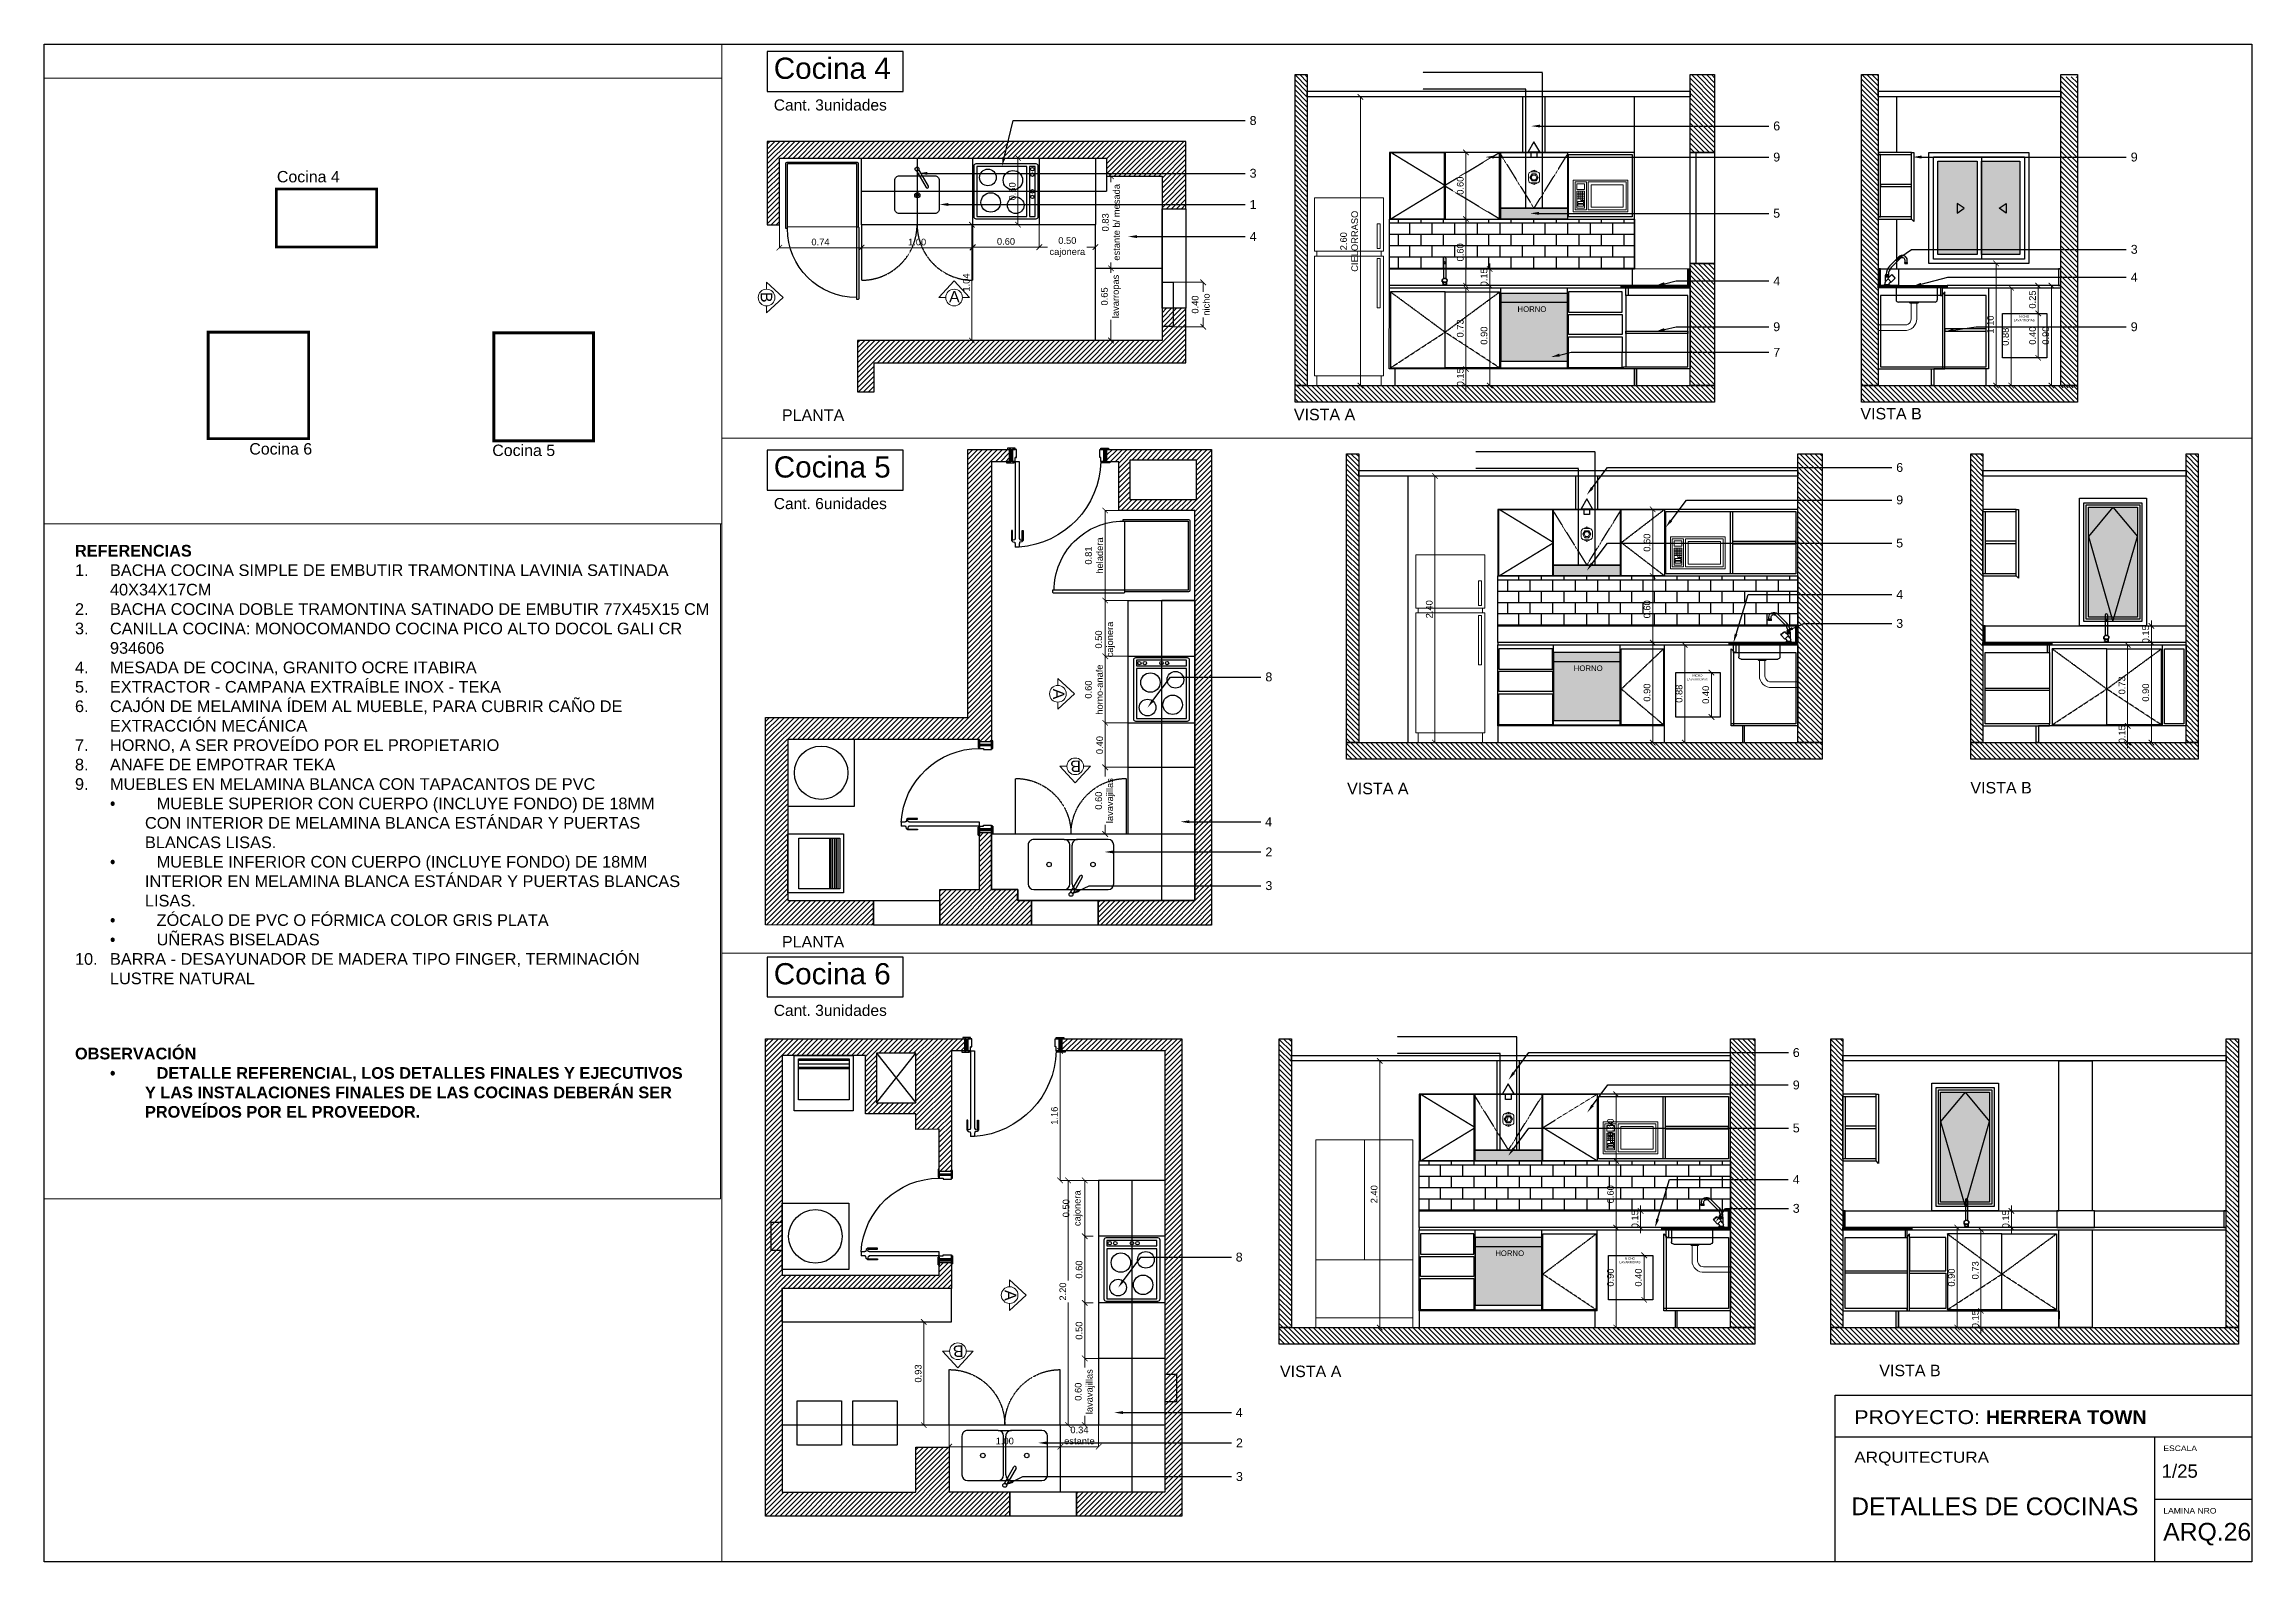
# Paper-space layout 'Cocina PT4-6' of a CAD drawing. Header units: metres. Extents: x 22 to 817, y 20 to 567.
# The model-space entities are those that its viewports show. They can reach past a viewport. Long polylines and large blocks are cut down to what shows.
import ezdxf
from ezdxf import colors
from ezdxf.entities.mleader import LeaderData, LeaderLine
from ezdxf.enums import TextEntityAlignment as Align
from ezdxf.math import Vec2, Vec3

# ---------------------------------------------------------------- set-up
doc = ezdxf.new("R2010")
doc.units = ezdxf.units.M
doc.header["$LTSCALE"] = 10
doc.linetypes.add('e3II-arq-DET-11-planta-Nivel 2 a 6$0$HIDDEN2', pattern=[0.1875, 0.125, -0.0625])
doc.linetypes.add('HIDDEN2', pattern=[0.1875, 0.125, -0.0625])
for name, color, linetype in [('0.1', 1, 'Continuous'), ('0.2', 2, 'Continuous'), ('0.3', 3, 'Continuous'), ('A-ABERTURAS', 2, 'Continuous'), ('A-EQUIPAMIENTO', 251, 'Continuous'), ('A-EQUIPAMIENTO FIJO', 1, 'Continuous'), ('A-MUROS', 6, 'Continuous'), ('A-PISOS', 1, 'Continuous'), ('A-REVOQUE', 1, 'Continuous'), ('A-TEXTOS', 2, 'Continuous'), ('A_Cotas', 1, 'Continuous'), ('A_Proyeccion', 1, 'Continuous'), ('aberturas', 2, 'Continuous'), ('eh hatch', 76, 'Continuous'), ('Expresión Vidrio', 252, 'Continuous'), ('NRO.ROTULO', 1, 'Continuous'), ('RELLENO', 251, 'Continuous'), ('Sanitarios', 2, 'Continuous'), ('Texto Detalles Aberturas', 3, 'Continuous'), ('Textos', 2, 'Continuous')]:
    doc.layers.add(name, color=color, linetype=linetype)
for name, color, linetype, lineweight in [('A-COTAS', 1, 'Continuous', 5), ('A-RELLENOS', 251, 'Continuous', 5), ('FO-Hachuras dos pilares', 8, 'Continuous', 5), ('MUEBLES', 8, 'Continuous', 5)]:
    doc.layers.add(name, color=color, linetype=linetype, lineweight=lineweight)
doc.styles.add('1-50', font='arial.ttf', dxfattribs={"width": 1.1, "height": 0.075})
doc.styles.add('ARIAL', font='arial.ttf')
doc.styles.add('ROMANS', font='ARIALUNI.ttf', dxfattribs={"height": 0.03})
doc.styles.get("Standard").update_dxf_attribs({"font": 'arial.ttf'})
doc.dimstyles.new('A2 1-1 m', dxfattribs={"dimtxt": 1, "dimasz": 1, "dimexe": 0, "dimexo": 0, "dimgap": 0.5, "dimtad": 1, "dimzin": 1, "dimdsep": 46, "dimtxsty": 'Standard', "dimblk": 'ARCHTICK', "dimcen": 1, "dimclrd": 256, "dimclre": 8, "dimclrt": 2, "dimazin": 2, "dimtfac": 1, "dimtix": 1, "dimtmove": 2, "dimatfit": 3, "dimfxl": 2.83, "dimtolj": 1, "dimtzin": 0, "dimlwd": -1, "dimlwe": 5, "dimarcsym": 0})
pattern_1 = [(45, (49.043318, -32.703192), (-0.0224506403, 0.0224506403), [])]

psp = doc.layouts.new('Cocina PT4-6')

# ---------------------------------------------------------------- texts
at = {"layer": 'Textos', "char_height": 4.104, "attachment_point": 1}
for s, insert in [('Cocina 4', (105.46, 521.18)), ('Cocina 6', (95.52, 423.15)), ('Cocina 5', (183, 422.62))]:
    psp.add_mtext_dynamic_manual_height_columns(s, width=25.1698, gutter_width=641.31, heights=[0], dxfattribs=dict(at, insert=insert))

msp = doc.modelspace()

# ---------------------------------------------------------------- texts
at = {"layer": 'A-TEXTOS', "char_height": 0.06, "width": 3.17169, "attachment_point": 1}
for s, insert in [('\\pxi-3,l3,t3;{\\fArial|b1|i0|c0|p34;\\C3;REFERENCIAS\\P}1.^IBACHA COCINA SIMPLE DE EMBUTIR TRAMONTINA LAVINIA SATINADA 40X34X17CM \\P2.^IBACHA COCINA DOBLE TRAMONTINA SATINADO DE EMBUTIR 77X45X15 CM \\P3.^ICANILLA COCINA: MONOCOMANDO COCINA PICO ALTO DOCOL GALI CR 934606 \\P4.^IMESADA DE COCINA, GRANITO OCRE ITABIRA \\P5.^IEXTRACTOR - CAMPANA EXTRAÍBLE INOX - TEKA \\P6.^ICAJÓN DE MELAMINA ÍDEM AL MUEBLE, PARA CUBRIR CAÑO DE EXTRACCIÓN MECÁNICA\\P7.^IHORNO, A SER PROVEÍDO POR EL PROPIETARIO\\P8.^IANAFE DE EMPOTRAR TEKA\\P9.^IMUEBLES EN MELAMINA BLANCA CON TAPACANTOS DE PVC\\P\\pl6,t7;{\\fSymbol|b0|i0|c2|p18;·^I}MUEBLE SUPERIOR CON CUERPO (INCLUYE FONDO) DE 18MM CON INTERIOR DE MELAMINA BLANCA ESTÁNDAR Y PUERTAS BLANCAS LISAS.\\P{\\fSymbol|b0|i0|c2|p18;·^I}MUEBLE INFERIOR CON CUERPO (INCLUYE FONDO) DE 18MM INTERIOR EN MELAMINA BLANCA ESTÁNDAR Y PUERTAS BLANCAS LISAS.\\P{\\fSymbol|b0|i0|c2|p18;·^I}ZÓCALO DE PVC O FÓRMICA COLOR GRIS PLATA\\P{\\fSymbol|b0|i0|c2|p18;·^I}UÑERAS BISELADAS \\P\\pl3,t3;10.^IBARRA - DESAYUNADOR DE MADERA TIPO FINGER, TERMINACIÓN LUSTRE NATURAL', (261.382, 16.088)), ('\\pxi-3,l3,t3;{\\fArial|b1|i0|c0|p34;\\C3;OBSERVACIÓN\\P\\pl6,t7;{\\fSymbol|b1|i0|c2|p18;\\C256;·^I}\\C256;DETALLE REFERENCIAL, LOS DETALLES FINALES Y EJECUTIVOS Y LAS INSTALACIONES FINALES DE LAS COCINAS DEBERÁN SER PROVEÍDOS POR EL PROVEEDOR.}', (261.382, 13.501))]:
    msp.add_mtext(s, dxfattribs=dict(at, insert=insert))
at = {"layer": 'A-TEXTOS'}
for s, width, heights, insert, char_height, attachment_point in [('\\pxqr;HORNO', 0.77704, [0], (251.649, 7.92), 0.05, 1), ('\\pxqc;NICHO\\PLAVARROPAS', 0.64927, [0.145], (256.402, 7.838), 0.02, 1), ('\\pxqr;PLANTA', 0.77704, [0], (245.329, 6.992), 0.10318, 1), ('\\pxqr;VISTA A', 0.77704, [0], (249.929, 6.997), 0.10318, 1), ('\\pxqr;VISTA B', 0.77704, [0], (255.028, 7.005), 0.10318, 1), ('\\pxqr;HORNO', 0.3998, [0], (252.533, -10.332), 0.05, 1), ('\\pxqc;NICHO\\PLAVARROPAS', 0.64927, [0.145], (253.461, -10.413), 0.02, 1), ('\\pxqr;VISTA A', 0.77704, [0], (250.408, -11.388), 0.10318, 1), ('\\pxqr;VISTA B', 0.77704, [0], (256.795, -11.381), 0.10318, 3), ('\\pxqr;PLANTA', 0.77704, [0], (245.329, -12.768), 0.10318, 1), ('\\pxqr;HORNO', 0.3998, [0], (251.826, -16.288), 0.05, 1), ('\\pxqc;NICHO\\PLAVARROPAS', 0.64927, [0.145], (252.854, -16.35), 0.02, 1), ('\\pxqr;VISTA A', 0.77704, [0], (249.804, -17.325), 0.10318, 1), ('\\pxqr;VISTA B', 0.77704, [0], (255.975, -17.317), 0.10318, 3)]:
    msp.add_mtext_dynamic_manual_height_columns(s, width=width, gutter_width=1, heights=heights, dxfattribs=dict(at, insert=insert, char_height=char_height, attachment_point=attachment_point))
at = {"layer": 'Textos', "attachment_point": 1}
for s, width, insert, char_height in [('Cocina 4', 1.17045, (245.472, 10.159), 0.1909), ('Cant. 3unidades', 1.43221, (245.472, 9.783), 0.1), ('Cocina 5', 1.17045, (245.472, -8.449), 0.1909), ('Cant. 6unidades', 1.43221, (245.472, -8.824), 0.1), ('Cocina 6', 1.17045, (245.472, -13.701), 0.1909), ('Cant. 3unidades', 1.43221, (245.472, -14.076), 0.1)]:
    msp.add_mtext_dynamic_manual_height_columns(s, width=width, gutter_width=29.822, heights=[0], dxfattribs=dict(at, insert=insert, char_height=char_height))

# ---------------------------------------------------------------- blocks, each defined once
blk = doc.blocks.new('rótulo')
for p, q in [((-35, 45), (-35, 0)), ((0, 22.5), (-35, 22.5))]:
    blk.add_line(p, q)
for points in [[(0, 0), (-794.85, 0), (-794.85, 546.62), (0, 546.62)], [(0, 0), (-150, 0), (-150, 60), (0, 60)]]:
    blk.add_lwpolyline(points, close=True)
blk.add_lwpolyline([(-150, 45), (0, 45)])
at = {"layer": '0.1'}
blk.add_line((0, 45), (0, 0), dxfattribs=at)
at = {"attachment_point": 1, "style": '1-50'}
for s, width, gutter_width, heights, insert, char_height in [('PROYECTO: {\\fArial|b1|i0|c0|p34;HERRERA TOWN}', 176.8359, 1.12, [0], (-143.11, 54.63), 5), ('ARQUITECTURA', 55.379, 1.93, [6.85], (-143.1, 39.7), 4), ('ESCALA', 32.3125, 1.12, [3.99], (-31.86, 41.91), 2), ('LAMINA NRO', 32.3125, 1.12, [3.99], (-31.86, 19.41), 2)]:
    blk.add_mtext_dynamic_manual_height_columns(s, width=width, gutter_width=gutter_width, heights=heights, dxfattribs=dict(at, insert=insert, char_height=char_height))
blk = doc.blocks.new('A$C3C1573BB')
at = {"style": 'ROMANS'}
for tag, p in [('ESCALA', (-15.56, -25.32)), ('TITULO', (-70.23, -37.14)), ('NRO', (-20.74, -36.81))]:
    blk.add_attdef(tag, p, '', height=1.5, dxfattribs=at)
blk = doc.blocks.new('A$C63204314')
for p, q in [((0.64, 0), (0.01, 0)), ((0, -0.01), (0, -0.585)), ((0.65, -0.6), (0.65, -0.01)), ((0, -0.585), (0.014, -0.585)), ((0.636, -0.6), (0.65, -0.6))]:
    blk.add_line(p, q)
at = {"color": 1}
blk.add_line((0.014, -0.585), (0.636, -0.585), dxfattribs=at)
blk.add_lwpolyline([(0.636, -0.6), (0.636, -0.586), (0.636, -0.014), (0.014, -0.014), (0.014, -0.585)])
blk.add_lwpolyline([(0.014, -0.585), (0.014, -1.235), (-0.001, -1.235, -0.414214), (-0.011, -1.225), (-0.011, -0.595, -0.414214), (-0.001, -0.585)], format="xyb", close=True)
for centre, start, end in [((0.01, -0.01), 90, 180), ((0.64, -0.01), 0, 90)]:
    blk.add_arc(centre, 0.01, start, end)
blk.add_arc((0.014, -0.6), 0.621, 270, 0, dxfattribs=at)
blk = doc.blocks.new('Lpd')
at = {"linetype": 'Continuous'}
for p, q in [((-0.102, 0.09), (-0.017, 0.239)), ((-0.385, 0.15), (-0.385, -0.2)), ((-0.06, 0.2), (-0.335, 0.2)), ((0.003, 0.227), (-0.082, 0.078)), ((0.06, 0.2), (-0.06, 0.2)), ((-0.01, 0.15), (-0.01, -0.2)), ((0.01, 0.15), (0.01, -0.2)), ((0.335, 0.2), (0.06, 0.2)), ((0.385, -0.2), (0.385, 0.15)), ((-0.335, -0.25), (-0.06, -0.25)), ((0.06, -0.25), (-0.06, -0.25)), ((0.06, -0.25), (0.335, -0.25))]:
    blk.add_line(p, q, dxfattribs=at)
blk.add_circle((0, 0.244), 0.0173, dxfattribs=at)
for centre in [(-0.198, -0.025), (0.197, -0.025)]:
    blk.add_circle(centre, 0.02)
for centre, radius, start, end in [((-0.335, 0.15), 0.05, 90, 180), ((-0.06, 0.15), 0.05, 0, 90), ((0.06, 0.15), 0.05, 90, 180), ((0.335, 0.15), 0.05, 0, 90), ((-0.092, 0.084), 0.0116, 150, 330), ((-0.335, -0.2), 0.05, 180, 270), ((-0.06, -0.2), 0.05, 270, 0), ((0.06, -0.2), 0.05, 180, 270), ((0.335, -0.2), 0.05, 270, 0)]:
    blk.add_arc(centre, radius, start, end, dxfattribs=at)
blk = doc.blocks.new('hoja 75')
for p, q in [((2946.88, 1180.964), (2947.577, 1180.964)), ((2946.88, 1180.964), (2946.88, 1180.928)), ((2946.88, 1180.928), (2947.577, 1180.928)), ((2947.502, 1180.998), (2947.591, 1180.998)), ((2947.502, 1180.99), (2947.502, 1180.998)), ((2947.588, 1180.99), (2947.502, 1180.99)), ((2947.577, 1180.964), (2947.577, 1180.968)), ((2947.577, 1180.968), (2947.586, 1180.968)), ((2947.577, 1180.928), (2947.577, 1180.924)), ((2947.577, 1180.924), (2947.586, 1180.924)), ((2947.586, 1180.968), (2947.589, 1180.982)), ((2947.586, 1180.924), (2947.589, 1180.909)), ((2947.589, 1180.982), (2947.588, 1180.99)), ((2947.591, 1180.998), (2947.604, 1180.986)), ((2947.604, 1180.986), (2947.607, 1180.967)), ((2947.604, 1180.905), (2947.607, 1180.925)), ((2947.607, 1180.967), (2947.617, 1180.967)), ((2947.607, 1180.925), (2947.617, 1180.925)), ((2947.617, 1180.967), (2947.617, 1180.964)), ((2947.617, 1180.964), (2947.65, 1180.964)), ((2947.617, 1180.928), (2947.65, 1180.928)), ((2947.617, 1180.925), (2947.617, 1180.928)), ((2947.65, 1180.928), (2947.65, 1180.964)), ((2947.588, 1180.902), (2947.502, 1180.902)), ((2947.502, 1180.902), (2947.502, 1180.893)), ((2947.502, 1180.893), (2947.591, 1180.893)), ((2947.589, 1180.909), (2947.588, 1180.902)), ((2947.591, 1180.893), (2947.604, 1180.905))]:
    blk.add_line(p, q)
blk = doc.blocks.new('A$C30CA3CF2')
at = {"transparency": 33554661}
h = blk.add_hatch(dxfattribs=at)
h.set_pattern_fill('ANSI31', color=1, scale=0.001, angle=180, style=0)
h.set_pattern_definition([(225, (3011.2897267, 1180.500286), (0.0022450640303, -0.0022450640303), [])])
h.paths.add_polyline_path([(1.609, 0.702), (1.624, 0.702), (1.624, 0.812), (1.609, 0.812)])
h.paths.add_polyline_path([(0.774, 0.702), (0.789, 0.702), (0.789, 0.812), (0.774, 0.812)])
for p, q in [((0.774, 0.812), (0.754, 0.812)), ((1.624, 0.812), (1.644, 0.812)), ((0.824, 0.776), (0.814, 0.776)), ((1.574, 0.702), (1.654, 0.702))]:
    blk.add_line(p, q, dxfattribs=at)
for points in [[(0.734, 0.822), (0.804, 0.822), (0.804, 0.812), (0.734, 0.812)], [(1.664, 0.822), (1.594, 0.822), (1.594, 0.812), (1.664, 0.812)], [(0.744, 0.702), (0.814, 0.702), (0.814, 0.692), (0.744, 0.692)], [(1.654, 0.702), (1.584, 0.702), (1.584, 0.692), (1.654, 0.692)]]:
    blk.add_lwpolyline(points, close=True, dxfattribs=at)
at = {"color": 0, "linetype": 'ByBlock', "transparency": 33554661}
for points in [[(0.759, 0.812), (0.774, 0.812), (0.774, 0.702), (0.759, 0.702)], [(0.789, 0.812), (0.814, 0.812), (0.814, 0.776), (0.824, 0.776), (0.824, 0.702), (0.789, 0.702)], [(1.609, 0.812), (1.584, 0.812), (1.584, 0.776), (1.574, 0.776), (1.574, 0.702), (1.609, 0.702)], [(1.624, 0.812), (1.639, 0.812), (1.639, 0.702), (1.624, 0.702)]]:
    blk.add_lwpolyline(points, close=True, dxfattribs=at)
at = {"color": 1, "transparency": 33554661}
blk.add_arc((0.792, 0.792), 0.792, 1.4466, 85.8096, dxfattribs=at)
at = {"transparency": 33554661, "rotation": 90}
blk.add_blockref('hoja 75', (1181.778, -2946.068), dxfattribs=at)
blk.add_blockref('hoja 75', (1181.778, -2946.068), dxfattribs=at)
blk = doc.blocks.new('Cocelpl')
at = {"layer": 'A-EQUIPAMIENTO FIJO'}
blk.add_lwpolyline([(-0.5, -0.2675), (-0.5, 0.2675, -0.4142136), (-0.48, 0.2875), (-0.02, 0.2875, -0.4142136), (0, 0.2675), (0, -0.2675, -0.4142136), (-0.02, -0.2875), (-0.48, -0.2875, -0.4142136)], format="xyb", close=True, dxfattribs=at)
for points in [[(-0.475, 0.2625), (-0.475, -0.1875), (-0.025, -0.1875), (-0.025, 0.2625)], [(-0.475, -0.2125), (-0.475, -0.2625), (-0.025, -0.2625), (-0.025, -0.2125)]]:
    blk.add_lwpolyline(points, close=True, dxfattribs=at)
for centre, radius in [((-0.125, 0.1625), 0.075), ((-0.35, 0.1375), 0.0875), ((-0.15, -0.0625), 0.0875), ((-0.375, -0.0875), 0.075), ((-0.3, -0.2375), 0.0156), ((-0.25, -0.2375), 0.0156), ((-0.1, -0.2375), 0.0156), ((-0.05, -0.2375), 0.0156)]:
    blk.add_circle(centre, radius, dxfattribs=at)
blk = doc.blocks.new('_ArchTick')
at = {"color": 0, "linetype": 'ByBlock', "const_width": 0.15}
blk.add_lwpolyline([(-0.5, -0.5), (0.5, 0.5)], dxfattribs=at)
blk = doc.blocks.new('*D114')
at = {"layer": 'A-COTAS', "color": 8, "lineweight": 5, "transparency": 16777216}
for p, q in [((248.662, -10.249), (248.455, -10.249)), ((248.662, -10.849), (248.455, -10.849))]:
    blk.add_line(p, q, dxfattribs=at)
at = {"layer": 'A-COTAS', "transparency": 16777216}
blk.add_line((248.455, -10.249), (248.455, -10.849), dxfattribs=at)
at = {"layer": 'Defpoints', "color": 0, "transparency": 16777216}
for p in [(248.662, -10.249), (248.455, -10.849), (248.662, -10.849)]:
    blk.add_point(p, dxfattribs=at)
at = {"layer": 'A-COTAS', "transparency": 16777216, "xscale": 0.05, "yscale": 0.05, "zscale": 0.05}
for p, rotation in [((248.455, -10.249), 90), ((248.455, -10.849), 270)]:
    blk.add_blockref('_ArchTick', p, dxfattribs=dict(at, rotation=rotation))
at = {"layer": 'A-COTAS', "color": 2, "transparency": 16777216, "insert": (248.354, -10.549), "char_height": 0.06, "attachment_point": 5, "rotation": 90}
blk.add_mtext('\\A1;0.60\\Phorno-anafe', dxfattribs=at)
blk = doc.blocks.new('*D115')
at = {"layer": 'A-COTAS', "color": 8, "lineweight": 5, "transparency": 16777216}
for p, q in [((248.662, -10.849), (248.455, -10.849)), ((248.662, -11.249), (248.455, -11.249))]:
    blk.add_line(p, q, dxfattribs=at)
at = {"layer": 'A-COTAS', "transparency": 16777216}
blk.add_line((248.455, -10.849), (248.455, -11.249), dxfattribs=at)
at = {"layer": 'Defpoints', "color": 0, "transparency": 16777216}
for p in [(248.662, -10.849), (248.455, -11.249), (248.662, -11.249)]:
    blk.add_point(p, dxfattribs=at)
at = {"layer": 'A-COTAS', "transparency": 16777216, "xscale": 0.05, "yscale": 0.05, "zscale": 0.05}
for p, rotation in [((248.455, -10.849), 90), ((248.455, -11.249), 270)]:
    blk.add_blockref('_ArchTick', p, dxfattribs=dict(at, rotation=rotation))
at = {"layer": 'A-COTAS', "color": 2, "transparency": 16777216, "insert": (248.405, -11.049), "char_height": 0.06, "attachment_point": 5, "rotation": 90}
blk.add_mtext('\\A1;0.40', dxfattribs=at)
blk = doc.blocks.new('*D116')
at = {"layer": 'A-COTAS', "transparency": 16777216}
for p, q in [((248.455, -9.747), (248.455, -9.697)), ((248.455, -10.249), (248.455, -9.747)), ((248.455, -10.249), (248.455, -10.299))]:
    blk.add_line(p, q, dxfattribs=at)
at = {"layer": 'A-COTAS', "color": 8, "lineweight": 5, "transparency": 16777216}
for p, q in [((248.662, -9.747), (248.455, -9.747)), ((248.662, -10.249), (248.455, -10.249))]:
    blk.add_line(p, q, dxfattribs=at)
at = {"layer": 'Defpoints', "color": 0, "transparency": 16777216}
for p in [(248.455, -9.747), (248.662, -9.747), (248.662, -10.249)]:
    blk.add_point(p, dxfattribs=at)
at = {"layer": 'A-COTAS', "transparency": 16777216, "xscale": 0.05, "yscale": 0.05, "zscale": 0.05}
for p, rotation in [((248.455, -9.747), 270), ((248.455, -10.249), 90)]:
    blk.add_blockref('_ArchTick', p, dxfattribs=dict(at, rotation=rotation))
at = {"layer": 'A-COTAS', "color": 2, "transparency": 16777216, "insert": (248.455, -10.098), "char_height": 0.06, "attachment_point": 5, "rotation": 90}
blk.add_mtext('\\A1;0.50\\Pcajonera', dxfattribs=at)
blk = doc.blocks.new('*D117')
at = {"layer": 'A-COTAS', "color": 8, "lineweight": 5, "transparency": 16777216}
for p, q in [((248.662, -8.937), (248.455, -8.937)), ((248.662, -9.747), (248.455, -9.747))]:
    blk.add_line(p, q, dxfattribs=at)
at = {"layer": 'A-COTAS', "transparency": 16777216}
blk.add_line((248.455, -9.747), (248.455, -8.937), dxfattribs=at)
at = {"layer": 'Defpoints', "color": 0, "transparency": 16777216}
for p in [(248.455, -8.937), (248.662, -8.937), (248.662, -9.747)]:
    blk.add_point(p, dxfattribs=at)
at = {"layer": 'A-COTAS', "transparency": 16777216, "xscale": 0.05, "yscale": 0.05, "zscale": 0.05}
for p, rotation in [((248.455, -8.937), 90), ((248.455, -9.747), 270)]:
    blk.add_blockref('_ArchTick', p, dxfattribs=dict(at, rotation=rotation))
at = {"layer": 'A-COTAS', "color": 2, "transparency": 16777216, "insert": (248.355, -9.342), "char_height": 0.06, "attachment_point": 5, "rotation": 90}
blk.add_mtext('\\A1;0.81\\Pheladera', dxfattribs=at)
blk = doc.blocks.new('A$C5e95c209')
at = {"transparency": 33554661}
h = blk.add_hatch(dxfattribs=at)
h.set_pattern_fill('ANSI31', color=1, scale=0.001, angle=270, style=0)
h.set_pattern_definition([(315, (-101.90656, 42.5485392), (0.00224506403, 0.00224506403), [])])
h.paths.add_polyline_path([(0.01, 0.035), (0.01, -0.075), (0.025, -0.075), (0.025, 0.035)])
h = blk.add_hatch(dxfattribs=at)
h.set_pattern_fill('ANSI31', color=1, scale=0.001, angle=270, style=0)
h.set_pattern_definition([(315, (2946.854893, 1180.7247833), (0.0022450640303, 0.0022450640303), [])])
h.paths.add_polyline_path([(0.775, -0.075), (0.775, 0.035), (0.79, 0.035), (0.79, -0.075)])
at = {"color": 2, "transparency": 33554661}
for p, q in [((0.68, 0.68), (0.691, 0.693)), ((0.68, 0.68), (0.691, 0.693)), ((0.691, 0.693), (0.711, 0.696)), ((0.691, 0.693), (0.711, 0.696)), ((0.711, 0.705), (0.714, 0.705)), ((0.711, 0.696), (0.711, 0.705)), ((0.711, 0.705), (0.714, 0.705)), ((0.711, 0.696), (0.711, 0.705)), ((0.714, 0.705), (0.714, 0.739)), ((0.714, 0.739), (0.75, 0.739)), ((0.714, 0.705), (0.714, 0.739)), ((0.714, 0.739), (0.75, 0.739)), ((0.75, 0.705), (0.75, 0.739)), ((0.75, 0.705), (0.75, 0.739)), ((0.753, 0.705), (0.75, 0.705)), ((0.753, 0.705), (0.75, 0.705)), ((0.753, 0.696), (0.753, 0.705)), ((0.753, 0.696), (0.753, 0.705)), ((0.773, 0.693), (0.753, 0.696)), ((0.773, 0.693), (0.753, 0.696)), ((0.784, 0.68), (0.773, 0.693)), ((0.784, 0.68), (0.773, 0.693)), ((0.68, 0.591), (0.68, 0.68)), ((0.68, 0.591), (0.68, 0.68)), ((0.688, 0.591), (0.68, 0.591)), ((0.688, 0.591), (0.68, 0.591)), ((0.696, 0.678), (0.688, 0.676)), ((0.696, 0.678), (0.688, 0.676)), ((0.688, 0.676), (0.688, 0.591)), ((0.688, 0.676), (0.688, 0.591)), ((0.71, 0.675), (0.696, 0.678)), ((0.71, 0.675), (0.696, 0.678)), ((0.71, 0.666), (0.71, 0.675)), ((0.71, 0.666), (0.71, 0.675)), ((0.714, 0.666), (0.71, 0.666)), ((0.714, 0.666), (0.71, 0.666)), ((0.714, 0.035), (0.714, 0.666)), ((0.714, 0.035), (0.714, 0.666)), ((0.75, 0.035), (0.75, 0.666)), ((0.75, 0.666), (0.754, 0.666)), ((0.75, 0.035), (0.75, 0.666)), ((0.75, 0.666), (0.754, 0.666)), ((0.754, 0.675), (0.768, 0.678)), ((0.754, 0.675), (0.768, 0.678)), ((0.754, 0.666), (0.754, 0.675)), ((0.754, 0.666), (0.754, 0.675)), ((0.768, 0.678), (0.776, 0.676)), ((0.768, 0.678), (0.776, 0.676)), ((0.776, 0.676), (0.776, 0.591)), ((0.776, 0.676), (0.776, 0.591)), ((0.776, 0.591), (0.784, 0.591)), ((0.776, 0.591), (0.784, 0.591)), ((0.784, 0.591), (0.784, 0.68)), ((0.784, 0.591), (0.784, 0.68)), ((0.01, 0.035), (-0.01, 0.035)), ((0.75, 0.035), (0.714, 0.035)), ((0.75, 0.035), (0.714, 0.035)), ((0.79, 0.035), (0.81, 0.035)), ((0.01, -0.075), (-0.01, -0.075)), ((0.79, -0.075), (0.81, -0.075))]:
    blk.add_line(p, q, dxfattribs=at)
for points in [[(-0.03, 0.045), (0.04, 0.045), (0.04, 0.035), (-0.03, 0.035)], [(0.83, 0.045), (0.76, 0.045), (0.76, 0.035), (0.83, 0.035)], [(-0.02, -0.075), (0.05, -0.075), (0.05, -0.085), (-0.02, -0.085)]]:
    blk.add_lwpolyline(points, close=True, dxfattribs=at)
at = {"color": 2, "linetype": 'ByBlock', "transparency": 33554661}
for points in [[(-0.01, 0.035), (0.01, 0.035), (0.01, -0.075), (-0.01, -0.075)], [(0.025, 0.035), (0.05, 0.035), (0.05, -0.001), (0.06, -0.001), (0.06, -0.075), (0.025, -0.075)], [(0.775, 0.035), (0.75, 0.035), (0.75, -0.001), (0.74, -0.001), (0.74, -0.075), (0.775, -0.075)], [(0.83, 0.045), (0.83, 0.035), (0.76, 0.035), (0.76, 0.045)], [(0.81, 0.035), (0.79, 0.035), (0.79, -0.075), (0.81, -0.075)], [(0.82, -0.075), (0.82, -0.085), (0.75, -0.085), (0.75, -0.075)]]:
    blk.add_lwpolyline(points, close=True, dxfattribs=at)
at = {"transparency": 33554661}
blk.add_lwpolyline([(0.82, -0.075), (0.75, -0.075), (0.75, -0.085), (0.82, -0.085)], close=True, dxfattribs=at)
at = {"color": 1, "transparency": 33554661}
blk.add_arc((0.759, 0.032), 0.709, 93.613, 179.7206, dxfattribs=at)
at = {"layer": 'A-MUROS', "color": 2}
blk.add_line((0.775, 0.02), (0.775, -0.06), dxfattribs=at)
at = {"layer": 'A-REVOQUE', "color": 2}
for p, q in [((0.775, 0.02), (0.775, 0.035)), ((0.775, -0.075), (0.775, -0.06))]:
    blk.add_line(p, q, dxfattribs=at)
blk = doc.blocks.new('*D120')
at = {"layer": 'A-COTAS', "color": 8, "lineweight": 5, "transparency": 16777216}
for p, q in [((248.396, -15.657), (248.121, -15.657)), ((248.396, -17.86), (248.121, -17.86))]:
    blk.add_line(p, q, dxfattribs=at)
at = {"layer": 'A-COTAS', "transparency": 16777216}
for p, q in [((248.121, -15.657), (248.121, -16.56)), ((248.121, -17.86), (248.121, -16.757))]:
    blk.add_line(p, q, dxfattribs=at)
at = {"layer": 'Defpoints', "color": 0, "transparency": 16777216}
for p in [(248.396, -15.657), (248.121, -17.86), (248.396, -17.86)]:
    blk.add_point(p, dxfattribs=at)
at = {"layer": 'A-COTAS', "transparency": 16777216, "xscale": 0.05, "yscale": 0.05, "zscale": 0.05}
for p, rotation in [((248.121, -15.657), 90), ((248.121, -17.86), 270)]:
    blk.add_blockref('_ArchTick', p, dxfattribs=dict(at, rotation=rotation))
at = {"layer": 'A-COTAS', "color": 2, "transparency": 16777216, "insert": (248.074, -16.658), "char_height": 0.06, "attachment_point": 5, "rotation": 90}
blk.add_mtext('\\A1;2.20', dxfattribs=at)
blk = doc.blocks.new('*D121')
at = {"layer": 'A-COTAS', "color": 8, "lineweight": 5, "transparency": 16777216}
for p, q in [((248.648, -17.26), (248.271, -17.26)), ((248.648, -17.86), (248.271, -17.86))]:
    blk.add_line(p, q, dxfattribs=at)
at = {"layer": 'A-COTAS', "transparency": 16777216}
for p, q in [((248.271, -17.26), (248.271, -17.341)), ((248.271, -17.86), (248.271, -17.778))]:
    blk.add_line(p, q, dxfattribs=at)
at = {"layer": 'Defpoints', "color": 0, "transparency": 16777216}
for p in [(248.271, -17.26), (248.648, -17.26), (248.648, -17.86)]:
    blk.add_point(p, dxfattribs=at)
at = {"layer": 'A-COTAS', "transparency": 16777216, "xscale": 0.05, "yscale": 0.05, "zscale": 0.05}
for p, rotation in [((248.271, -17.26), 90), ((248.271, -17.86), 270)]:
    blk.add_blockref('_ArchTick', p, dxfattribs=dict(at, rotation=rotation))
at = {"layer": 'A-COTAS', "color": 2, "transparency": 16777216, "insert": (248.271, -17.56), "char_height": 0.06, "attachment_point": 5, "rotation": 90}
blk.add_mtext('\\A1;0.60\\Plavavajillas', dxfattribs=at)
blk = doc.blocks.new('*D122')
at = {"layer": 'A-COTAS', "color": 8, "lineweight": 5, "transparency": 16777216}
for p, q in [((248.348, -16.16), (248.271, -16.16)), ((248.348, -16.76), (248.271, -16.76))]:
    blk.add_line(p, q, dxfattribs=at)
at = {"layer": 'A-COTAS', "transparency": 16777216}
blk.add_line((248.271, -16.16), (248.271, -16.76), dxfattribs=at)
at = {"layer": 'Defpoints', "color": 0, "transparency": 16777216}
for p in [(248.348, -16.16), (248.271, -16.76), (248.348, -16.76)]:
    blk.add_point(p, dxfattribs=at)
at = {"layer": 'A-COTAS', "transparency": 16777216, "xscale": 0.05, "yscale": 0.05, "zscale": 0.05}
for p, rotation in [((248.271, -16.16), 90), ((248.271, -16.76), 270)]:
    blk.add_blockref('_ArchTick', p, dxfattribs=dict(at, rotation=rotation))
at = {"layer": 'A-COTAS', "color": 2, "transparency": 16777216, "insert": (248.22, -16.46), "char_height": 0.06, "attachment_point": 5, "rotation": 90}
blk.add_mtext('\\A1;0.60', dxfattribs=at)
blk = doc.blocks.new('*D125')
at = {"layer": 'A-COTAS', "color": 8, "lineweight": 5, "transparency": 16777216}
for p, q in [((248.346, -15.657), (248.271, -15.657)), ((248.348, -16.16), (248.271, -16.16))]:
    blk.add_line(p, q, dxfattribs=at)
at = {"layer": 'A-COTAS', "transparency": 16777216}
blk.add_line((248.271, -16.16), (248.271, -15.657), dxfattribs=at)
at = {"layer": 'Defpoints', "color": 0, "transparency": 16777216}
for p in [(248.271, -15.657), (248.346, -15.657), (248.348, -16.16)]:
    blk.add_point(p, dxfattribs=at)
at = {"layer": 'A-COTAS', "transparency": 16777216, "xscale": 0.05, "yscale": 0.05, "zscale": 0.05}
for p, rotation in [((248.271, -15.657), 90), ((248.271, -16.16), 270)]:
    blk.add_blockref('_ArchTick', p, dxfattribs=dict(at, rotation=rotation))
at = {"layer": 'A-COTAS', "color": 2, "transparency": 16777216, "insert": (248.162, -15.908), "char_height": 0.06, "attachment_point": 5, "rotation": 90}
blk.add_mtext('\\A1;0.50\\Pcajonera', dxfattribs=at)
blk = doc.blocks.new('*D123')
at = {"layer": 'A-COTAS', "color": 8, "lineweight": 5, "transparency": 16777216}
for p, q in [((247.051, -17.861), (247.051, -18.055)), ((248.051, -17.861), (248.051, -18.055))]:
    blk.add_line(p, q, dxfattribs=at)
at = {"layer": 'A-COTAS', "transparency": 16777216}
blk.add_line((248.051, -18.055), (247.051, -18.055), dxfattribs=at)
at = {"layer": 'Defpoints', "color": 0, "transparency": 16777216}
for p in [(247.051, -17.861), (248.051, -17.861), (247.051, -18.055)]:
    blk.add_point(p, dxfattribs=at)
at = {"layer": 'A-COTAS', "transparency": 16777216, "xscale": 0.05, "yscale": 0.05, "zscale": 0.05, "rotation": 180}
blk.add_blockref('_ArchTick', (247.051, -18.055), dxfattribs=at)
at = {"layer": 'A-COTAS', "transparency": 16777216, "xscale": 0.05, "yscale": 0.05, "zscale": 0.05}
blk.add_blockref('_ArchTick', (248.051, -18.055), dxfattribs=at)
at = {"layer": 'A-COTAS', "color": 2, "transparency": 16777216, "insert": (247.551, -18.004), "char_height": 0.06, "attachment_point": 5}
blk.add_mtext('\\A1;1.00', dxfattribs=at)
blk = doc.blocks.new('*D124')
at = {"layer": 'A-COTAS', "color": 8, "lineweight": 5, "transparency": 16777216}
for p, q in [((248.348, -16.76), (248.271, -16.76)), ((248.346, -17.26), (248.271, -17.26))]:
    blk.add_line(p, q, dxfattribs=at)
at = {"layer": 'A-COTAS', "transparency": 16777216}
blk.add_line((248.271, -16.76), (248.271, -17.26), dxfattribs=at)
at = {"layer": 'Defpoints', "color": 0, "transparency": 16777216}
for p in [(248.348, -16.76), (248.271, -17.26), (248.346, -17.26)]:
    blk.add_point(p, dxfattribs=at)
at = {"layer": 'A-COTAS', "transparency": 16777216, "xscale": 0.05, "yscale": 0.05, "zscale": 0.05}
for p, rotation in [((248.271, -16.76), 90), ((248.271, -17.26), 270)]:
    blk.add_blockref('_ArchTick', p, dxfattribs=dict(at, rotation=rotation))
at = {"layer": 'A-COTAS', "color": 2, "transparency": 16777216, "insert": (248.22, -17.01), "char_height": 0.06, "attachment_point": 5, "rotation": 90}
blk.add_mtext('\\A1;0.50', dxfattribs=at)
blk = doc.blocks.new('*D126')
at = {"layer": 'A-COTAS', "color": 8, "lineweight": 5, "transparency": 16777216}
for p, q in [((248.996, -14.492), (248.049, -14.492)), ((248.996, -15.657), (248.049, -15.657))]:
    blk.add_line(p, q, dxfattribs=at)
at = {"layer": 'A-COTAS', "transparency": 16777216}
blk.add_line((248.049, -15.657), (248.049, -14.492), dxfattribs=at)
at = {"layer": 'Defpoints', "color": 0, "transparency": 16777216}
for p in [(248.049, -14.492), (248.996, -14.492), (248.996, -15.657)]:
    blk.add_point(p, dxfattribs=at)
at = {"layer": 'A-COTAS', "transparency": 16777216, "xscale": 0.05, "yscale": 0.05, "zscale": 0.05}
for p, rotation in [((248.049, -14.492), 90), ((248.049, -15.657), 270)]:
    blk.add_blockref('_ArchTick', p, dxfattribs=dict(at, rotation=rotation))
at = {"layer": 'A-COTAS', "color": 2, "transparency": 16777216, "insert": (247.998, -15.075), "char_height": 0.06, "attachment_point": 5, "rotation": 90}
blk.add_mtext('\\A1;1.16', dxfattribs=at)
blk = doc.blocks.new('A$C4390fad8')
at = {"linetype": 'HIDDEN2'}
for points in [[(0, 0.5), (0.5, 0.5)], [(0, -0.5), (0.5, -0.5)]]:
    blk.add_lwpolyline(points, dxfattribs=at)
for centre, start, end in [((0, 0.5), 270, 360), ((0, -0.5), 0, 90)]:
    blk.add_arc(centre, 0.5, start, end, dxfattribs=at)
blk = doc.blocks.new('*D127')
at = {"layer": 'A-COTAS', "color": 8, "lineweight": 5, "transparency": 16777216}
for p, q in [((248.051, -17.861), (248.051, -18.055)), ((248.396, -17.86), (248.396, -18.055))]:
    blk.add_line(p, q, dxfattribs=at)
at = {"layer": 'A-COTAS', "transparency": 16777216}
blk.add_line((248.396, -18.055), (248.051, -18.055), dxfattribs=at)
at = {"layer": 'Defpoints', "color": 0, "transparency": 16777216}
for p in [(248.051, -17.861), (248.396, -17.86), (248.051, -18.055)]:
    blk.add_point(p, dxfattribs=at)
at = {"layer": 'A-COTAS', "transparency": 16777216, "xscale": 0.05, "yscale": 0.05, "zscale": 0.05, "rotation": 180}
blk.add_blockref('_ArchTick', (248.051, -18.055), dxfattribs=at)
at = {"layer": 'A-COTAS', "transparency": 16777216, "xscale": 0.05, "yscale": 0.05, "zscale": 0.05}
blk.add_blockref('_ArchTick', (248.396, -18.055), dxfattribs=at)
at = {"layer": 'A-COTAS', "color": 2, "transparency": 16777216, "insert": (248.223, -17.954), "char_height": 0.06, "attachment_point": 5}
blk.add_mtext('\\A1;0.34\\Pestante', dxfattribs=at)
blk = doc.blocks.new('*D128')
at = {"layer": 'A-COTAS', "color": 8, "lineweight": 5, "transparency": 16777216}
for p, q in [((247.072, -16.931), (246.822, -16.931)), ((247.051, -17.861), (246.822, -17.861))]:
    blk.add_line(p, q, dxfattribs=at)
at = {"layer": 'A-COTAS', "transparency": 16777216}
blk.add_line((246.822, -17.861), (246.822, -16.931), dxfattribs=at)
at = {"layer": 'Defpoints', "color": 0, "transparency": 16777216}
for p in [(246.822, -16.931), (247.072, -16.931), (247.051, -17.861)]:
    blk.add_point(p, dxfattribs=at)
at = {"layer": 'A-COTAS', "transparency": 16777216, "xscale": 0.05, "yscale": 0.05, "zscale": 0.05}
for p, rotation in [((246.822, -16.931), 90), ((246.822, -17.861), 270)]:
    blk.add_blockref('_ArchTick', p, dxfattribs=dict(at, rotation=rotation))
at = {"layer": 'A-COTAS', "color": 2, "transparency": 16777216, "insert": (246.772, -17.396), "char_height": 0.06, "attachment_point": 5, "rotation": 90}
blk.add_mtext('\\A1;0.93', dxfattribs=at)
blk = doc.blocks.new('*D129')
at = {"layer": 'A-COTAS', "color": 8, "lineweight": 5, "transparency": 16777216}
for p, q in [((248.662, -11.249), (248.455, -11.249)), ((248.662, -11.849), (248.455, -11.849))]:
    blk.add_line(p, q, dxfattribs=at)
at = {"layer": 'A-COTAS', "transparency": 16777216}
for p, q in [((248.455, -11.249), (248.455, -11.331)), ((248.455, -11.849), (248.455, -11.768))]:
    blk.add_line(p, q, dxfattribs=at)
at = {"layer": 'Defpoints', "color": 0, "transparency": 16777216}
for p in [(248.662, -11.249), (248.455, -11.849), (248.662, -11.849)]:
    blk.add_point(p, dxfattribs=at)
at = {"layer": 'A-COTAS', "transparency": 16777216, "xscale": 0.05, "yscale": 0.05, "zscale": 0.05}
for p, rotation in [((248.455, -11.249), 90), ((248.455, -11.849), 270)]:
    blk.add_blockref('_ArchTick', p, dxfattribs=dict(at, rotation=rotation))
at = {"layer": 'A-COTAS', "color": 2, "transparency": 16777216, "insert": (248.455, -11.549), "char_height": 0.06, "attachment_point": 5, "rotation": 90}
blk.add_mtext('\\A1;0.60\\Plavavajillas', dxfattribs=at)
blk = doc.blocks.new('Microwave')
for p, q in [((18, 10), (22, 10)), ((22, 9), (18, 9)), ((18, 8), (22, 8)), ((22, 7), (18, 7)), ((19, 7), (19, 11)), ((19, 6), (19, 7)), ((20, 11), (20, 7)), ((20, 7), (20, 6)), ((21, 7), (21, 11)), ((20, 6), (18, 6))]:
    blk.add_line(p, q)
for points in [[(-5.22, 0), (-5.22, 17), (24, 17), (24, 0)], [(-4.22, 1), (-4.22, 16), (16, 16), (16, 1)], [(-2.72, 2.5), (-2.72, 14.5), (14.5, 14.5), (14.5, 2.5)], [(17, 1), (17, 16), (23, 16), (23, 1)], [(18, 12), (18, 15), (22, 15), (22, 12)], [(18, 2), (18, 11), (22, 11), (22, 2)], [(18.5, 4.5), (18.5, 5.5), (21.5, 5.5), (21.5, 4.5)], [(18.5, 3), (18.5, 4), (21.5, 4), (21.5, 3)]]:
    blk.add_lwpolyline(points, close=True)
blk = doc.blocks.new('MICRO FR')
at = {"layer": 'MUEBLES'}
blk.add_blockref('Microwave', (-23.75, -0.12), dxfattribs=at)
blk = doc.blocks.new('refri 90cm')
for p, q in [((47.353, -4.935), (47.353, -5.473)), ((48.053, -4.935), (47.353, -4.935)), ((48.053, -4.935), (48.053, -5.473)), ((47.388, -5.198), (47.388, -5.448)), ((47.418, -5.198), (47.388, -5.198)), ((47.418, -5.198), (47.418, -5.448)), ((48.053, -5.473), (47.353, -5.473)), ((47.378, -5.473), (47.378, -5.523)), ((47.418, -5.448), (47.388, -5.448)), ((48.028, -5.473), (48.028, -5.523)), ((47.353, -5.523), (47.353, -6.736)), ((48.053, -5.523), (47.353, -5.523)), ((47.388, -5.548), (47.388, -6.048)), ((47.418, -5.548), (47.388, -5.548)), ((47.418, -5.548), (47.418, -6.048)), ((48.053, -5.523), (48.053, -6.736)), ((47.418, -6.048), (47.388, -6.048)), ((48.053, -6.736), (47.353, -6.736)), ((47.378, -6.736), (47.378, -6.836)), ((48.028, -6.736), (48.028, -6.836)), ((48.028, -6.835), (47.378, -6.835))]:
    blk.add_line(p, q)
blk = doc.blocks.new('simb_chicote de cables')
at = {"layer": 'FO-Hachuras dos pilares'}
h = blk.add_hatch(dxfattribs=at)
h.set_pattern_fill('AR-CONC', color=253, scale=0.02)
h.paths.add_polyline_path([(204.222, 12.66), (204.21, 12.639), (204.222, 12.617), (204.247, 12.617), (204.26, 12.639), (204.247, 12.66)])
h = blk.add_hatch(dxfattribs=at)
h.set_pattern_fill('AR-CONC', color=253, scale=0.02)
h.paths.add_polyline_path([(204.26, 12.639), (204.247, 12.66), (204.222, 12.66), (204.21, 12.639), (204.222, 12.617), (204.247, 12.617)])
h = blk.add_hatch(dxfattribs=at)
h.set_pattern_fill('ANGLE', color=253)
h.set_pattern_definition([(0, (0, 0), (0, 6.985), [5.08, -1.905]), (90, (0, 0), (-6.985, 4e-16), [5.08, -1.905])])
h.paths.add_polyline_path([(204.247, 12.66), (204.222, 12.66), (204.21, 12.639), (204.222, 12.617), (204.247, 12.617), (204.26, 12.639)])
at = {"lineweight": 5}
for p, q in [((204.21, 12.639), (204.198, 12.639)), ((204.222, 12.66), (204.217, 12.67)), ((204.222, 12.617), (204.217, 12.607)), ((204.235, 12.689), (204.235, 12.704)), ((204.247, 12.66), (204.253, 12.67)), ((204.247, 12.617), (204.253, 12.607)), ((204.26, 12.639), (204.271, 12.639)), ((204.235, 12.589), (204.235, 12.574))]:
    blk.add_line(p, q, dxfattribs=at)
at = {"lineweight": 9}
for points in [[(204.185, 12.614), (204.185, 12.664)], [(204.21, 12.689), (204.26, 12.689)], [(204.285, 12.664), (204.285, 12.614)], [(204.26, 12.589), (204.21, 12.589)]]:
    blk.add_lwpolyline(points, dxfattribs=at)
at = {"lineweight": 5}
for points in [[(204.271, 12.639), (204.253, 12.67), (204.217, 12.67), (204.198, 12.639), (204.217, 12.607), (204.253, 12.607)], [(204.26, 12.639), (204.247, 12.66), (204.222, 12.66), (204.21, 12.639), (204.222, 12.617), (204.247, 12.617)]]:
    blk.add_lwpolyline(points, close=True, dxfattribs=at)
for points in [[(204.26, 12.689), (204.255, 12.694), (204.235, 12.704), (204.215, 12.694), (204.21, 12.689)], [(204.22, 12.689), (204.215, 12.694)], [(204.255, 12.694), (204.25, 12.689)], [(204.26, 12.589), (204.255, 12.584), (204.235, 12.574), (204.215, 12.584), (204.21, 12.589)], [(204.22, 12.589), (204.215, 12.584)], [(204.255, 12.584), (204.25, 12.589)]]:
    blk.add_lwpolyline(points, dxfattribs=at)
at = {"lineweight": 9}
for centre, start, end in [((204.21, 12.664), 90, 180), ((204.21, 12.614), 180, 270), ((204.26, 12.664), 0, 90), ((204.26, 12.614), 270, 0)]:
    blk.add_arc(centre, 0.025, start, end, dxfattribs=at)
blk = doc.blocks.new('simb_salida de extractor')
for points in [[(204.541, 12.728), (204.489, 12.638), (204.593, 12.638)], [(204.516, 12.638), (204.566, 12.638), (204.566, 12.586), (204.516, 12.586)]]:
    blk.add_lwpolyline(points, close=True)
blk = doc.blocks.new('grif')
at = {"color": 2, "linetype": 'ByBlock'}
for p, q in [((187.194, 3.07), (187.265, 3.141)), ((187.208, 3.056), (187.279, 3.127)), ((187.275, 3.151), (187.265, 3.141)), ((187.289, 3.137), (187.279, 3.127)), ((187.329, 3.092), (187.329, 3.102)), ((187.329, 3.102), (187.354, 3.102)), ((187.329, 3.092), (187.354, 3.092)), ((187.332, 3.102), (187.332, 3.123)), ((187.352, 3.102), (187.352, 3.123)), ((187.354, 3.092), (187.354, 3.102)), ((187.157, 2.982), (187.162, 2.992)), ((187.157, 2.929), (187.157, 2.982)), ((187.157, 2.982), (187.187, 2.982)), ((187.157, 2.972), (187.187, 2.972)), ((187.162, 2.992), (187.182, 2.992)), ((187.176, 2.956), (187.21, 2.99)), ((187.176, 2.956), (187.208, 2.924)), ((187.187, 2.982), (187.182, 2.992)), ((187.187, 2.967), (187.187, 2.982)), ((187.208, 2.924), (187.242, 2.958)), ((187.212, 2.99), (187.24, 2.962)), ((187.154, 2.902), (187.137, 2.894)), ((187.137, 2.892), (187.137, 2.894)), ((187.137, 2.894), (187.207, 2.894)), ((187.137, 2.892), (187.207, 2.892)), ((187.154, 2.902), (187.154, 2.919)), ((187.154, 2.902), (187.189, 2.902)), ((187.16, 2.933), (187.179, 2.952)), ((187.189, 2.902), (187.189, 2.912)), ((187.189, 2.902), (187.207, 2.894)), ((187.19, 2.914), (187.204, 2.927)), ((187.207, 2.892), (187.207, 2.894))]:
    blk.add_line(p, q, dxfattribs=at)
for centre, radius, start, end in [((187.272, 2.992), 0.11, 135, 180), ((187.307, 3.119), 0.045, 0, 134.6829), ((187.307, 3.119), 0.025, 360, 134.4291), ((187.272, 2.992), 0.09, 135, 180), ((187.211, 2.989), 0.002, 59.9782, 135), ((187.172, 2.92), 0.0813, 30.0218, 59.9782), ((187.24, 2.96), 0.002, 315, 30.0218), ((187.174, 2.919), 0.02, 135, 180), ((187.191, 2.912), 0.002, 135, 180)]:
    blk.add_arc(centre, radius, start, end, dxfattribs=at)
blk = doc.blocks.new('A$Cbfe97c84')
at = {"layer": 'A_Cotas'}
for p, q in [((0.142, -0.019), (0.142, -0.128)), ((0.512, -0.019), (0.512, -0.128)), ((0.492, -0.148), (0.162, -0.148)), ((0.268, -0.157), (0.259, -0.148)), ((0.336, -0.157), (0.268, -0.157)), ((0.345, -0.148), (0.336, -0.157))]:
    blk.add_line(p, q, dxfattribs=at)
for centre, start, end in [((0.162, -0.128), 180, 270), ((0.492, -0.128), 270, 0)]:
    blk.add_arc(centre, 0.02, start, end, dxfattribs=at)
at = {"layer": 'A_Proyeccion', "lineweight": 0}
for points in [[(-0.02, -0.403), (0.215, -0.403), (0.236, -0.403), (0.257, -0.398), (0.276, -0.389), (0.294, -0.376), (0.308, -0.359), (0.318, -0.341), (0.325, -0.321), (0.327, -0.299), (0.327, -0.157)], [(0.277, -0.157), (0.277, -0.299), (0.275, -0.314), (0.27, -0.327), (0.261, -0.338), (0.25, -0.347), (0.237, -0.352), (0.223, -0.354), (-0.02, -0.354)]]:
    blk.add_lwpolyline(points, dxfattribs=at)
blk.add_blockref('grif', (-187.11, -2.892))
blk = doc.blocks.new('*D154')
at = {"layer": 'A-COTAS', "color": 8, "lineweight": 5, "transparency": 16777216}
for p, q in [((247.262, 8.655), (247.262, 8.453)), ((247.862, 8.655), (247.862, 8.453))]:
    blk.add_line(p, q, dxfattribs=at)
at = {"layer": 'A-COTAS', "transparency": 16777216}
blk.add_line((247.262, 8.453), (247.862, 8.453), dxfattribs=at)
at = {"layer": 'Defpoints', "color": 0, "transparency": 16777216}
for p in [(247.262, 8.655), (247.862, 8.655), (247.862, 8.453)]:
    blk.add_point(p, dxfattribs=at)
at = {"layer": 'A-COTAS', "transparency": 16777216, "xscale": 0.05, "yscale": 0.05, "zscale": 0.05, "rotation": 180}
blk.add_blockref('_ArchTick', (247.262, 8.453), dxfattribs=at)
at = {"layer": 'A-COTAS', "transparency": 16777216, "xscale": 0.05, "yscale": 0.05, "zscale": 0.05}
blk.add_blockref('_ArchTick', (247.862, 8.453), dxfattribs=at)
at = {"layer": 'A-COTAS', "color": 2, "transparency": 16777216, "insert": (247.562, 8.504), "char_height": 0.06, "attachment_point": 5}
blk.add_mtext('\\A1;0.60', dxfattribs=at)
blk = doc.blocks.new('LAVADO PLANTA')
at = {"color": 252}
for p, q in [((34.123, 8.585), (34.216, 8.424)), ((34.238, 8.437), (34.145, 8.598))]:
    blk.add_line(p, q, dxfattribs=at)
blk.add_lwpolyline([(33.954, 8.538), (34.3, 8.538, -0.414214), (34.344, 8.495), (34.344, 8.213, -0.414214), (34.3, 8.17), (33.954, 8.17, -0.414214), (33.911, 8.213), (33.911, 8.495, -0.414214)], format="xyb", close=True, dxfattribs=at)
for centre, radius in [((34.127, 8.604), 0.0187), ((34.13, 8.349), 0.025), ((34.13, 8.349), 0.0125)]:
    blk.add_circle(centre, radius, dxfattribs=at)
blk.add_arc((34.227, 8.431), 0.0125, 210, 30, dxfattribs=at)
blk = doc.blocks.new('*D155')
at = {"layer": 'A-COTAS', "color": 8, "lineweight": 5, "transparency": 16777216}
for p, q in [((247.862, 8.655), (247.862, 8.453)), ((248.367, 8.655), (248.367, 8.453))]:
    blk.add_line(p, q, dxfattribs=at)
at = {"layer": 'A-COTAS', "transparency": 16777216}
for p, q in [((247.862, 8.453), (247.937, 8.453)), ((248.367, 8.453), (248.291, 8.453))]:
    blk.add_line(p, q, dxfattribs=at)
at = {"layer": 'Defpoints', "color": 0, "transparency": 16777216}
for p in [(247.862, 8.655), (248.367, 8.655), (248.367, 8.453)]:
    blk.add_point(p, dxfattribs=at)
at = {"layer": 'A-COTAS', "transparency": 16777216, "xscale": 0.05, "yscale": 0.05, "zscale": 0.05, "rotation": 180}
blk.add_blockref('_ArchTick', (247.862, 8.453), dxfattribs=at)
at = {"layer": 'A-COTAS', "transparency": 16777216, "xscale": 0.05, "yscale": 0.05, "zscale": 0.05}
blk.add_blockref('_ArchTick', (248.367, 8.453), dxfattribs=at)
at = {"layer": 'A-COTAS', "color": 2, "transparency": 16777216, "insert": (248.114, 8.453), "char_height": 0.06, "attachment_point": 5}
blk.add_mtext('\\A1;0.50\\Pcajonera', dxfattribs=at)
blk = doc.blocks.new('*D156')
at = {"layer": 'A-COTAS', "color": 8, "lineweight": 5, "transparency": 16777216}
for p, q in [((248.367, 8.262), (248.507, 8.262)), ((248.367, 7.612), (248.507, 7.612))]:
    blk.add_line(p, q, dxfattribs=at)
at = {"layer": 'A-COTAS', "transparency": 16777216}
for p, q in [((248.507, 8.262), (248.507, 8.22)), ((248.507, 7.612), (248.507, 7.797))]:
    blk.add_line(p, q, dxfattribs=at)
at = {"layer": 'Defpoints', "color": 0, "transparency": 16777216}
for p in [(248.367, 8.262), (248.367, 7.612), (248.507, 7.612)]:
    blk.add_point(p, dxfattribs=at)
at = {"layer": 'A-COTAS', "transparency": 16777216, "xscale": 0.05, "yscale": 0.05, "zscale": 0.05}
for p, rotation in [((248.507, 8.262), 90), ((248.507, 7.612), 270)]:
    blk.add_blockref('_ArchTick', p, dxfattribs=dict(at, rotation=rotation))
at = {"layer": 'A-COTAS', "color": 2, "transparency": 16777216, "insert": (248.507, 8.009), "char_height": 0.06, "attachment_point": 5, "rotation": 90}
blk.add_mtext('\\A1;0.65\\Plavarropas', dxfattribs=at)
blk = doc.blocks.new('*D157')
at = {"layer": 'A-COTAS', "color": 8, "lineweight": 5, "transparency": 16777216}
for p, q in [((248.717, 9.091), (248.507, 9.091)), ((248.717, 8.262), (248.507, 8.262))]:
    blk.add_line(p, q, dxfattribs=at)
at = {"layer": 'A-COTAS', "transparency": 16777216}
for p, q in [((248.507, 9.091), (248.507, 9.038)), ((248.507, 8.262), (248.507, 8.315))]:
    blk.add_line(p, q, dxfattribs=at)
at = {"layer": 'Defpoints', "color": 0, "transparency": 16777216}
for p in [(248.717, 9.091), (248.507, 8.262), (248.717, 8.262)]:
    blk.add_point(p, dxfattribs=at)
at = {"layer": 'A-COTAS', "transparency": 16777216, "xscale": 0.05, "yscale": 0.05, "zscale": 0.05}
for p, rotation in [((248.507, 9.091), 90), ((248.507, 8.262), 270)]:
    blk.add_blockref('_ArchTick', p, dxfattribs=dict(at, rotation=rotation))
at = {"layer": 'A-COTAS', "color": 2, "transparency": 16777216, "insert": (248.507, 8.676), "char_height": 0.06, "attachment_point": 5, "rotation": 90}
blk.add_mtext('\\A1;0.83\\Pestante b/ mesada', dxfattribs=at)
blk = doc.blocks.new('*D158')
at = {"layer": 'A-COTAS', "color": 8, "lineweight": 5, "transparency": 16777216}
for p, q in [((249.067, 8.136), (249.337, 8.136)), ((249.067, 7.736), (249.337, 7.736))]:
    blk.add_line(p, q, dxfattribs=at)
at = {"layer": 'A-COTAS', "transparency": 16777216}
for p, q in [((249.337, 8.136), (249.337, 8.051)), ((249.337, 7.736), (249.337, 7.82))]:
    blk.add_line(p, q, dxfattribs=at)
at = {"layer": 'Defpoints', "color": 0, "transparency": 16777216}
for p in [(249.067, 8.136), (249.067, 7.736), (249.337, 7.736)]:
    blk.add_point(p, dxfattribs=at)
at = {"layer": 'A-COTAS', "transparency": 16777216, "xscale": 0.05, "yscale": 0.05, "zscale": 0.05}
for p, rotation in [((249.337, 8.136), 90), ((249.337, 7.736), 270)]:
    blk.add_blockref('_ArchTick', p, dxfattribs=dict(at, rotation=rotation))
at = {"layer": 'A-COTAS', "color": 2, "transparency": 16777216, "insert": (249.315, 7.936), "char_height": 0.06, "attachment_point": 5, "rotation": 90}
blk.add_mtext('\\A1;0.40\\Pnicho', dxfattribs=at)
blk = doc.blocks.new('A')
at = {"lineweight": 9}
blk.add_lwpolyline([(216.813, 16.108), (216.876, 16.108), (216.738, 16.258), (216.6, 16.108), (216.663, 16.108)], dxfattribs=at)
blk.add_circle((216.738, 16.108), 0.075, dxfattribs=at)
at = {"layer": 'A-TEXTOS', "insert": (216.656, 16.167), "char_height": 0.1032, "attachment_point": 1}
blk.add_mtext_dynamic_manual_height_columns('\\pxqr;A', width=0.13217, gutter_width=1, heights=[0], dxfattribs=at)
blk = doc.blocks.new('B')
at = {"lineweight": 9}
blk.add_lwpolyline([(217.189, 16.108), (217.252, 16.108), (217.114, 16.258), (216.976, 16.108), (217.039, 16.108)], dxfattribs=at)
blk.add_circle((217.114, 16.108), 0.075, dxfattribs=at)
at = {"layer": 'A-TEXTOS', "insert": (217.027, 16.159), "char_height": 0.1032, "attachment_point": 1}
blk.add_mtext_dynamic_manual_height_columns('\\pxqr;B', width=0.13217, gutter_width=1, heights=[0], dxfattribs=at)
blk = doc.blocks.new('*D159')
at = {"layer": 'A-COTAS', "color": 8, "lineweight": 5, "transparency": 16777216}
for p, q in [((246.262, 8.655), (246.262, 8.448)), ((247.262, 8.655), (247.262, 8.448))]:
    blk.add_line(p, q, dxfattribs=at)
at = {"layer": 'A-COTAS', "transparency": 16777216}
blk.add_line((246.262, 8.448), (247.262, 8.448), dxfattribs=at)
at = {"layer": 'Defpoints', "color": 0, "transparency": 16777216}
for p in [(246.262, 8.655), (247.262, 8.655), (247.262, 8.448)]:
    blk.add_point(p, dxfattribs=at)
at = {"layer": 'A-COTAS', "transparency": 16777216, "xscale": 0.05, "yscale": 0.05, "zscale": 0.05, "rotation": 180}
blk.add_blockref('_ArchTick', (246.262, 8.448), dxfattribs=at)
at = {"layer": 'A-COTAS', "transparency": 16777216, "xscale": 0.05, "yscale": 0.05, "zscale": 0.05}
blk.add_blockref('_ArchTick', (247.262, 8.448), dxfattribs=at)
at = {"layer": 'A-COTAS', "color": 2, "transparency": 16777216, "insert": (246.762, 8.498), "char_height": 0.06, "attachment_point": 5}
blk.add_mtext('\\A1;1.00', dxfattribs=at)
blk = doc.blocks.new('A$C55FF7AE8')
at = {"layer": 'Sanitarios'}
for p, q in [((0.039, 0.249), (0.039, 0.205)), ((0.059, 0.249), (0.059, 0.205)), ((0.039, 0.205), (0.039, 0.2)), ((0.039, 0.2), (0.039, 0.066)), ((0.059, 0.205), (0.059, 0.2)), ((0.059, 0.2), (0.059, 0.066)), ((0.027, 0.033), (0.027, 0.048)), ((0.027, 0.006), (0.07, 0.006)), ((0.027, 0.006), (0.027, 0)), ((0.034, 0.034), (0.034, 0.019)), ((0.034, 0.019), (0.034, 0.006)), ((0.064, 0.034), (0.064, 0.02)), ((0.064, 0.02), (0.064, 0.006)), ((0.07, 0.033), (0.07, 0.048)), ((0.07, 0.006), (0.07, 0))]:
    blk.add_line(p, q, dxfattribs=at)
for centre, radius, start, end in [((0.049, 0.249), 0.01, 0, 180), ((0.049, 0.196), 0.0176, 55.2701, 124.7299), ((0.049, 0.035), 0.0217, 172.9689, 7.0311)]:
    blk.add_arc(centre, radius, start, end, dxfattribs=at)
for centre, major_axis, ratio in [((0.049, 0.2), (-0.01, 0), 0.481951), ((0.049, 0.048), (-0.0215, 0), 0.924134)]:
    blk.add_ellipse(centre, major_axis=major_axis, ratio=ratio, dxfattribs=at)
for points, knots in [([(0.04, 0.2), (0.04, 0.2), (0.04, 0.2), (0.04, 0.199), (0.04, 0.199), (0.041, 0.199), (0.041, 0.198), (0.042, 0.198), (0.042, 0.197), (0.044, 0.197), (0.045, 0.197), (0.048, 0.196), (0.049, 0.196), (0.051, 0.196), (0.052, 0.197), (0.054, 0.197), (0.055, 0.197), (0.056, 0.198), (0.057, 0.198), (0.057, 0.199), (0.058, 0.199), (0.058, 0.2), (0.058, 0.2), (0.058, 0.2), (0.058, 0.201), (0.058, 0.201), (0.057, 0.201), (0.057, 0.202), (0.057, 0.202), (0.056, 0.202), (0.055, 0.203), (0.054, 0.203), (0.053, 0.204), (0.05, 0.204), (0.049, 0.204), (0.047, 0.204), (0.045, 0.204), (0.043, 0.203), (0.042, 0.203), (0.041, 0.202), (0.041, 0.202), (0.04, 0.201), (0.04, 0.201), (0.04, 0.2), (0.04, 0.2), (0.04, 0.2)], [0, 0, 0, 0, 0.194579, 0.194579, 0.389157, 0.389157, 0.583736, 0.583736, 0.952401, 0.952401, 1.321066, 1.321066, 1.689731, 1.689731, 2.058396, 2.058396, 2.427061, 2.427061, 2.697617, 2.697617, 2.921685, 2.921685, 3.145753, 3.145753, 3.369821, 3.369821, 3.593889, 3.593889, 3.817957, 3.817957, 4.042024, 4.042024, 4.430154, 4.430154, 4.818284, 4.818284, 5.206413, 5.206413, 5.594543, 5.594543, 5.857463, 5.857463, 6.120384, 6.120384, 6.283185, 6.283185, 6.283185, 6.283185]), ([(0.027, 0.048), (0.027, 0.047), (0.028, 0.045), (0.028, 0.042), (0.029, 0.039), (0.032, 0.036), (0.033, 0.034), (0.036, 0.032), (0.038, 0.031), (0.042, 0.029), (0.044, 0.028), (0.049, 0.028), (0.051, 0.028), (0.055, 0.029), (0.058, 0.03), (0.062, 0.032), (0.063, 0.033), (0.066, 0.036), (0.068, 0.038), (0.069, 0.042), (0.07, 0.044), (0.07, 0.048), (0.07, 0.05), (0.07, 0.054), (0.069, 0.056), (0.067, 0.059), (0.065, 0.061), (0.062, 0.064), (0.06, 0.065), (0.056, 0.067), (0.054, 0.067), (0.05, 0.068), (0.047, 0.068), (0.043, 0.067), (0.041, 0.066), (0.037, 0.065), (0.035, 0.063), (0.032, 0.06), (0.031, 0.059), (0.029, 0.055), (0.028, 0.053), (0.027, 0.05), (0.027, 0.049), (0.027, 0.048)], [0, 0, 0, 0, 0.188779, 0.188779, 0.566336, 0.566336, 0.852535, 0.852535, 1.138733, 1.138733, 1.456724, 1.456724, 1.77451, 1.77451, 2.090719, 2.090719, 2.404553, 2.404553, 2.717255, 2.717255, 3.028907, 3.028907, 3.33799, 3.33799, 3.648756, 3.648756, 3.95817, 3.95817, 4.267584, 4.267584, 4.576999, 4.576999, 4.886413, 4.886413, 5.195827, 5.195827, 5.505241, 5.505241, 5.814655, 5.814655, 6.12407, 6.12407, 6.283185, 6.283185, 6.283185, 6.283185]), ([(0.028, 0.048), (0.028, 0.047), (0.029, 0.046), (0.029, 0.042), (0.03, 0.041), (0.032, 0.037), (0.033, 0.035), (0.036, 0.033), (0.038, 0.032), (0.042, 0.03), (0.044, 0.029), (0.049, 0.029), (0.051, 0.029), (0.055, 0.03), (0.057, 0.031), (0.061, 0.032), (0.063, 0.034), (0.065, 0.037), (0.067, 0.038), (0.068, 0.042), (0.069, 0.044), (0.069, 0.048), (0.069, 0.05), (0.069, 0.054), (0.068, 0.056), (0.066, 0.059), (0.064, 0.061), (0.061, 0.063), (0.059, 0.064), (0.055, 0.066), (0.053, 0.066), (0.049, 0.067), (0.047, 0.067), (0.042, 0.066), (0.04, 0.065), (0.037, 0.063), (0.035, 0.062), (0.032, 0.059), (0.031, 0.057), (0.029, 0.054), (0.029, 0.052), (0.028, 0.049), (0.028, 0.048), (0.028, 0.048)], [0, 0, 0, 0, 0.190452, 0.190452, 0.506203, 0.506203, 0.821955, 0.821955, 1.137706, 1.137706, 1.453457, 1.453457, 1.769208, 1.769208, 2.084959, 2.084959, 2.40071, 2.40071, 2.716461, 2.716461, 3.032213, 3.032213, 3.347964, 3.347964, 3.663715, 3.663715, 3.979466, 3.979466, 4.295217, 4.295217, 4.610968, 4.610968, 4.926719, 4.926719, 5.242471, 5.242471, 5.558222, 5.558222, 5.873973, 5.873973, 6.189724, 6.189724, 6.283185, 6.283185, 6.283185, 6.283185]), ([(0.029, 0.048), (0.029, 0.047), (0.029, 0.046), (0.03, 0.042), (0.031, 0.04), (0.034, 0.037), (0.035, 0.035), (0.038, 0.033), (0.039, 0.032), (0.043, 0.031), (0.045, 0.03), (0.049, 0.03), (0.051, 0.03), (0.055, 0.031), (0.057, 0.031), (0.06, 0.033), (0.062, 0.034), (0.065, 0.037), (0.066, 0.039), (0.068, 0.042), (0.068, 0.044), (0.068, 0.048), (0.068, 0.05), (0.067, 0.054), (0.066, 0.056), (0.064, 0.059), (0.063, 0.061), (0.059, 0.063), (0.057, 0.064), (0.053, 0.065), (0.051, 0.066), (0.047, 0.066), (0.045, 0.065), (0.041, 0.064), (0.039, 0.064), (0.036, 0.062), (0.035, 0.061), (0.033, 0.058), (0.032, 0.057), (0.03, 0.053), (0.03, 0.051), (0.029, 0.049), (0.029, 0.048), (0.029, 0.048)], [0, 0, 0, 0, 0.19214, 0.19214, 0.582094, 0.582094, 0.873801, 0.873801, 1.165508, 1.165508, 1.457215, 1.457215, 1.76922, 1.76922, 2.081891, 2.081891, 2.397643, 2.397643, 2.72172, 2.72172, 3.05261, 3.05261, 3.3835, 3.3835, 3.714391, 3.714391, 4.045281, 4.045281, 4.376171, 4.376171, 4.707061, 4.707061, 5.037952, 5.037952, 5.308921, 5.308921, 5.57989, 5.57989, 5.850859, 5.850859, 6.207493, 6.207493, 6.283185, 6.283185, 6.283185, 6.283185])]:
    blk.add_open_spline(points, degree=3, knots=knots, dxfattribs=at)
blk = doc.blocks.new('A$C9a5e3f00')
at = {"layer": 'Expresión Vidrio', "transparency": 33554567}
h = blk.add_hatch(color=252, dxfattribs=at)
h.dxf.hatch_style = 1
h.paths.add_polyline_path([(0.08, 0.08), (0.08, 0.92), (0.435, 0.92), (0.435, 0.08)])
h = blk.add_hatch(color=252, dxfattribs=at)
h.dxf.hatch_style = 1
h.paths.add_polyline_path([(0.475, 0.08), (0.475, 0.92), (0.82, 0.92), (0.82, 0.08)])
at = {"layer": 'A-ABERTURAS'}
for points in [[(0, 0), (0, 1), (0.9, 1), (0.9, 0), (0, 0)], [(0.475, 0.96), (0.475, 0.04)]]:
    blk.add_lwpolyline(points, dxfattribs=at)
blk.add_lwpolyline([(0.04, 0.04), (0.04, 0.96), (0.86, 0.96), (0.86, 0.04)], close=True, dxfattribs=at)
at = {"layer": 'Expresión Vidrio', "color": 1, "transparency": 33554687}
for points in [[(0.08, 0.08), (0.08, 0.92), (0.435, 0.92), (0.435, 0.08)], [(0.475, 0.08), (0.475, 0.92), (0.82, 0.92), (0.82, 0.08)]]:
    blk.add_lwpolyline(points, close=True, dxfattribs=at)
at = {"layer": 'Texto Detalles Aberturas'}
for points in [[(0.255, 0.54), (0.255, 0.454), (0.316, 0.497)], [(0.695, 0.54), (0.695, 0.454), (0.634, 0.497)]]:
    blk.add_lwpolyline(points, close=True, dxfattribs=at)
blk = doc.blocks.new('*D160')
at = {"layer": 'A-COTAS', "transparency": 16777216}
for p, q in [((251.916, 8.256), (251.916, 8.306)), ((251.916, 8.256), (251.916, 8.106)), ((251.916, 8.106), (251.916, 8.056))]:
    blk.add_line(p, q, dxfattribs=at)
at = {"layer": 'A-COTAS', "color": 8, "lineweight": 5, "transparency": 16777216}
for p, q in [((251.972, 8.256), (251.916, 8.256)), ((251.972, 8.106), (251.916, 8.106))]:
    blk.add_line(p, q, dxfattribs=at)
at = {"layer": 'Defpoints', "color": 0, "transparency": 16777216}
for p in [(251.972, 8.256), (251.916, 8.106), (251.972, 8.106)]:
    blk.add_point(p, dxfattribs=at)
at = {"layer": 'A-COTAS', "transparency": 16777216, "xscale": 0.05, "yscale": 0.05, "zscale": 0.05}
for p, rotation in [((251.916, 8.256), 270), ((251.916, 8.106), 90)]:
    blk.add_blockref('_ArchTick', p, dxfattribs=dict(at, rotation=rotation))
at = {"layer": 'A-COTAS', "color": 2, "transparency": 16777216, "insert": (251.865, 8.181), "char_height": 0.06, "attachment_point": 5, "rotation": 90}
blk.add_mtext('\\A1;0.15', dxfattribs=at)
blk = doc.blocks.new('*D161')
at = {"layer": 'A-COTAS', "transparency": 16777216}
blk.add_line((251.916, 8.106), (251.916, 7.206), dxfattribs=at)
at = {"layer": 'A-COTAS', "color": 8, "lineweight": 5, "transparency": 16777216}
blk.add_line((251.915, 7.206), (251.916, 7.206), dxfattribs=at)
at = {"layer": 'Defpoints', "color": 0, "transparency": 16777216}
for p in [(251.916, 8.106), (251.915, 7.206), (251.916, 7.206)]:
    blk.add_point(p, dxfattribs=at)
at = {"layer": 'A-COTAS', "transparency": 16777216, "xscale": 0.05, "yscale": 0.05, "zscale": 0.05}
for p, rotation in [((251.916, 8.106), 90), ((251.916, 7.206), 270)]:
    blk.add_blockref('_ArchTick', p, dxfattribs=dict(at, rotation=rotation))
at = {"layer": 'A-COTAS', "color": 2, "transparency": 16777216, "insert": (251.865, 7.656), "char_height": 0.06, "attachment_point": 5, "rotation": 90}
blk.add_mtext('\\A1;0.90', dxfattribs=at)
blk = doc.blocks.new('*D162')
at = {"layer": 'A-COTAS', "transparency": 16777216}
for p, q in [((251.702, 7.356), (251.702, 7.406)), ((251.702, 7.356), (251.702, 7.206)), ((251.702, 7.206), (251.702, 7.156))]:
    blk.add_line(p, q, dxfattribs=at)
at = {"layer": 'A-COTAS', "color": 8, "lineweight": 5, "transparency": 16777216}
for p, q in [((251.061, 7.356), (251.702, 7.356)), ((251.063, 7.206), (251.702, 7.206))]:
    blk.add_line(p, q, dxfattribs=at)
at = {"layer": 'Defpoints', "color": 0, "transparency": 16777216}
for p in [(251.061, 7.356), (251.063, 7.206), (251.702, 7.206)]:
    blk.add_point(p, dxfattribs=at)
at = {"layer": 'A-COTAS', "transparency": 16777216, "xscale": 0.05, "yscale": 0.05, "zscale": 0.05}
for p, rotation in [((251.702, 7.356), 270), ((251.702, 7.206), 90)]:
    blk.add_blockref('_ArchTick', p, dxfattribs=dict(at, rotation=rotation))
at = {"layer": 'A-COTAS', "color": 2, "transparency": 16777216, "insert": (251.651, 7.281), "char_height": 0.06, "attachment_point": 5, "rotation": 90}
blk.add_mtext('\\A1;0.15', dxfattribs=at)
blk = doc.blocks.new('*D167')
at = {"layer": 'A-COTAS', "color": 8, "lineweight": 5, "transparency": 16777216}
for p, q in [((252.116, 8.706), (251.702, 8.706)), ((252.055, 8.106), (251.702, 8.106))]:
    blk.add_line(p, q, dxfattribs=at)
at = {"layer": 'A-COTAS', "transparency": 16777216}
blk.add_line((251.702, 8.106), (251.702, 8.706), dxfattribs=at)
at = {"layer": 'Defpoints', "color": 0, "transparency": 16777216}
for p in [(251.702, 8.706), (252.116, 8.706), (252.055, 8.106)]:
    blk.add_point(p, dxfattribs=at)
at = {"layer": 'A-COTAS', "transparency": 16777216, "xscale": 0.05, "yscale": 0.05, "zscale": 0.05}
for p, rotation in [((251.702, 8.706), 90), ((251.702, 8.106), 270)]:
    blk.add_blockref('_ArchTick', p, dxfattribs=dict(at, rotation=rotation))
at = {"layer": 'A-COTAS', "color": 2, "transparency": 16777216, "insert": (251.651, 8.406), "char_height": 0.06, "attachment_point": 5, "rotation": 90}
blk.add_mtext('\\A1;0.60', dxfattribs=at)
blk = doc.blocks.new('*D168')
at = {"layer": 'A-COTAS', "color": 8, "lineweight": 5, "transparency": 16777216}
for p, q in [((251.516, 9.306), (251.702, 9.306)), ((251.516, 8.706), (251.702, 8.706))]:
    blk.add_line(p, q, dxfattribs=at)
at = {"layer": 'A-COTAS', "transparency": 16777216}
blk.add_line((251.702, 9.306), (251.702, 8.706), dxfattribs=at)
at = {"layer": 'Defpoints', "color": 0, "transparency": 16777216}
for p in [(251.516, 9.306), (251.516, 8.706), (251.702, 8.706)]:
    blk.add_point(p, dxfattribs=at)
at = {"layer": 'A-COTAS', "transparency": 16777216, "xscale": 0.05, "yscale": 0.05, "zscale": 0.05}
for p, rotation in [((251.702, 9.306), 90), ((251.702, 8.706), 270)]:
    blk.add_blockref('_ArchTick', p, dxfattribs=dict(at, rotation=rotation))
at = {"layer": 'A-COTAS', "color": 2, "transparency": 16777216, "insert": (251.651, 9.006), "char_height": 0.06, "attachment_point": 5, "rotation": 90}
blk.add_mtext('\\A1;0.60', dxfattribs=at)
blk = doc.blocks.new('*D169')
at = {"layer": 'A-COTAS', "color": 8, "lineweight": 5, "transparency": 16777216}
for p, q in [((251.776, 8.086), (251.702, 8.086)), ((251.776, 7.356), (251.702, 7.356))]:
    blk.add_line(p, q, dxfattribs=at)
at = {"layer": 'A-COTAS', "transparency": 16777216}
blk.add_line((251.702, 7.356), (251.702, 8.086), dxfattribs=at)
at = {"layer": 'Defpoints', "color": 0, "transparency": 16777216}
for p in [(251.702, 8.086), (251.776, 8.086), (251.776, 7.356)]:
    blk.add_point(p, dxfattribs=at)
at = {"layer": 'A-COTAS', "transparency": 16777216, "xscale": 0.05, "yscale": 0.05, "zscale": 0.05}
for p, rotation in [((251.702, 8.086), 90), ((251.702, 7.356), 270)]:
    blk.add_blockref('_ArchTick', p, dxfattribs=dict(at, rotation=rotation))
at = {"layer": 'A-COTAS', "color": 2, "transparency": 16777216, "insert": (251.651, 7.721), "char_height": 0.06, "attachment_point": 5, "rotation": 90}
blk.add_mtext('\\A1;0.73', dxfattribs=at)
blk = doc.blocks.new('*D171')
at = {"layer": 'A-COTAS', "color": 8, "lineweight": 5, "transparency": 16777216}
for p, q in [((250.82, 9.806), (250.752, 9.806)), ((250.82, 7.206), (250.752, 7.206))]:
    blk.add_line(p, q, dxfattribs=at)
at = {"layer": 'A-COTAS', "transparency": 16777216}
blk.add_line((250.752, 9.806), (250.752, 7.206), dxfattribs=at)
at = {"layer": 'Defpoints', "color": 0, "transparency": 16777216}
for p in [(250.82, 9.806), (250.752, 7.206), (250.82, 7.206)]:
    blk.add_point(p, dxfattribs=at)
at = {"layer": 'A-COTAS', "transparency": 16777216, "xscale": 0.05, "yscale": 0.05, "zscale": 0.05}
for p, rotation in [((250.752, 9.806), 90), ((250.752, 7.206), 270)]:
    blk.add_blockref('_ArchTick', p, dxfattribs=dict(at, rotation=rotation))
at = {"layer": 'A-COTAS', "color": 2, "transparency": 16777216, "insert": (250.651, 8.506), "char_height": 0.06, "attachment_point": 5, "rotation": 90}
blk.add_mtext('\\A1;2.60\\PCIELORRASO', dxfattribs=at)
blk = doc.blocks.new('*D172')
at = {"layer": 'A-COTAS', "color": 8, "lineweight": 5, "transparency": 16777216}
for p, q in [((247.135, 8.655), (247.255, 8.655)), ((247.135, 7.612), (247.255, 7.612))]:
    blk.add_line(p, q, dxfattribs=at)
at = {"layer": 'A-COTAS', "transparency": 16777216}
blk.add_line((247.255, 7.612), (247.255, 8.655), dxfattribs=at)
at = {"layer": 'Defpoints', "color": 0, "transparency": 16777216}
for p in [(247.135, 8.655), (247.255, 8.655), (247.135, 7.612)]:
    blk.add_point(p, dxfattribs=at)
at = {"layer": 'A-COTAS', "transparency": 16777216, "xscale": 0.05, "yscale": 0.05, "zscale": 0.05}
for p, rotation in [((247.255, 8.655), 90), ((247.255, 7.612), 270)]:
    blk.add_blockref('_ArchTick', p, dxfattribs=dict(at, rotation=rotation))
at = {"layer": 'A-COTAS', "color": 2, "transparency": 16777216, "insert": (247.205, 8.134), "char_height": 0.06, "attachment_point": 5, "rotation": 90}
blk.add_mtext('\\A1;1.04', dxfattribs=at)
blk = doc.blocks.new('*D173')
at = {"layer": 'A-COTAS', "color": 8, "lineweight": 5, "transparency": 16777216}
for p, q in [((248.084, 9.255), (247.67, 9.255)), ((248.084, 8.655), (247.67, 8.655))]:
    blk.add_line(p, q, dxfattribs=at)
at = {"layer": 'A-COTAS', "transparency": 16777216}
blk.add_line((247.67, 8.655), (247.67, 9.255), dxfattribs=at)
at = {"layer": 'Defpoints', "color": 0, "transparency": 16777216}
for p in [(247.67, 9.255), (248.084, 9.255), (248.084, 8.655)]:
    blk.add_point(p, dxfattribs=at)
at = {"layer": 'A-COTAS', "transparency": 16777216, "xscale": 0.05, "yscale": 0.05, "zscale": 0.05}
for p, rotation in [((247.67, 9.255), 90), ((247.67, 8.655), 270)]:
    blk.add_blockref('_ArchTick', p, dxfattribs=dict(at, rotation=rotation))
at = {"layer": 'A-COTAS', "color": 2, "transparency": 16777216, "insert": (247.619, 8.955), "char_height": 0.06, "attachment_point": 5, "rotation": 90}
blk.add_mtext('\\A1;0.60', dxfattribs=at)
blk = doc.blocks.new('*D163')
at = {"layer": 'A-COTAS', "color": 8, "lineweight": 5, "transparency": 16777216}
for p, q in [((245.522, 8.655), (245.522, 8.448)), ((246.262, 8.655), (246.262, 8.448))]:
    blk.add_line(p, q, dxfattribs=at)
at = {"layer": 'A-COTAS', "transparency": 16777216}
blk.add_line((245.522, 8.448), (246.262, 8.448), dxfattribs=at)
at = {"layer": 'Defpoints', "color": 0, "transparency": 16777216}
for p in [(245.522, 8.655), (246.262, 8.655), (246.262, 8.448)]:
    blk.add_point(p, dxfattribs=at)
at = {"layer": 'A-COTAS', "transparency": 16777216, "xscale": 0.05, "yscale": 0.05, "zscale": 0.05, "rotation": 180}
blk.add_blockref('_ArchTick', (245.522, 8.448), dxfattribs=at)
at = {"layer": 'A-COTAS', "transparency": 16777216, "xscale": 0.05, "yscale": 0.05, "zscale": 0.05}
blk.add_blockref('_ArchTick', (246.262, 8.448), dxfattribs=at)
at = {"layer": 'A-COTAS', "color": 2, "transparency": 16777216, "insert": (245.892, 8.498), "char_height": 0.06, "attachment_point": 5}
blk.add_mtext('\\A1;0.74', dxfattribs=at)
blk = doc.blocks.new('*D164')
at = {"layer": 'A-COTAS', "color": 8, "lineweight": 5, "transparency": 16777216}
for p, q in [((256.531, 7.856), (256.853, 7.856)), ((256.531, 7.456), (256.853, 7.456))]:
    blk.add_line(p, q, dxfattribs=at)
at = {"layer": 'A-COTAS', "transparency": 16777216}
blk.add_line((256.853, 7.856), (256.853, 7.456), dxfattribs=at)
at = {"layer": 'Defpoints', "color": 0, "transparency": 16777216}
for p in [(256.531, 7.856), (256.531, 7.456), (256.853, 7.456)]:
    blk.add_point(p, dxfattribs=at)
at = {"layer": 'A-COTAS', "transparency": 16777216, "xscale": 0.05, "yscale": 0.05, "zscale": 0.05}
for p, rotation in [((256.853, 7.856), 90), ((256.853, 7.456), 270)]:
    blk.add_blockref('_ArchTick', p, dxfattribs=dict(at, rotation=rotation))
at = {"layer": 'A-COTAS', "color": 2, "transparency": 16777216, "insert": (256.802, 7.656), "char_height": 0.06, "attachment_point": 5, "rotation": 90}
blk.add_mtext('\\A1;0.40', dxfattribs=at)
blk = doc.blocks.new('*D165')
at = {"layer": 'A-COTAS', "transparency": 16777216}
blk.add_line((256.853, 8.106), (256.853, 7.856), dxfattribs=at)
at = {"layer": 'Defpoints', "color": 0, "transparency": 16777216}
for p in [(256.853, 8.106), (256.853, 7.856), (256.853, 7.856)]:
    blk.add_point(p, dxfattribs=at)
at = {"layer": 'A-COTAS', "transparency": 16777216, "xscale": 0.05, "yscale": 0.05, "zscale": 0.05}
for p, rotation in [((256.853, 8.106), 90), ((256.853, 7.856), 270)]:
    blk.add_blockref('_ArchTick', p, dxfattribs=dict(at, rotation=rotation))
at = {"layer": 'A-COTAS', "color": 2, "transparency": 16777216, "insert": (256.802, 7.981), "char_height": 0.06, "attachment_point": 5, "rotation": 90}
blk.add_mtext('\\A1;0.25', dxfattribs=at)
blk = doc.blocks.new('*D170')
at = {"layer": 'A-COTAS', "color": 8, "lineweight": 5, "transparency": 16777216}
for p, q in [((256.406, 8.086), (256.61, 8.086)), ((256.406, 7.206), (256.61, 7.206))]:
    blk.add_line(p, q, dxfattribs=at)
at = {"layer": 'A-COTAS', "transparency": 16777216}
blk.add_line((256.61, 8.086), (256.61, 7.206), dxfattribs=at)
at = {"layer": 'Defpoints', "color": 0, "transparency": 16777216}
for p in [(256.406, 8.086), (256.406, 7.206), (256.61, 7.206)]:
    blk.add_point(p, dxfattribs=at)
at = {"layer": 'A-COTAS', "transparency": 16777216, "xscale": 0.05, "yscale": 0.05, "zscale": 0.05}
for p, rotation in [((256.61, 8.086), 90), ((256.61, 7.206), 270)]:
    blk.add_blockref('_ArchTick', p, dxfattribs=dict(at, rotation=rotation))
at = {"layer": 'A-COTAS', "color": 2, "transparency": 16777216, "insert": (256.559, 7.646), "char_height": 0.06, "attachment_point": 5, "rotation": 90}
blk.add_mtext('\\A1;0.88', dxfattribs=at)
blk = doc.blocks.new('*D166')
at = {"layer": 'A-COTAS', "color": 8, "lineweight": 5, "transparency": 16777216}
for p, q in [((256.769, 8.306), (256.474, 8.306)), ((256.769, 7.206), (256.474, 7.206))]:
    blk.add_line(p, q, dxfattribs=at)
at = {"layer": 'A-COTAS', "transparency": 16777216}
blk.add_line((256.474, 8.306), (256.474, 7.206), dxfattribs=at)
at = {"layer": 'Defpoints', "color": 0, "transparency": 16777216}
for p in [(256.769, 8.306), (256.474, 7.206), (256.769, 7.206)]:
    blk.add_point(p, dxfattribs=at)
at = {"layer": 'A-COTAS', "transparency": 16777216, "xscale": 0.05, "yscale": 0.05, "zscale": 0.05}
for p, rotation in [((256.474, 8.306), 90), ((256.474, 7.206), 270)]:
    blk.add_blockref('_ArchTick', p, dxfattribs=dict(at, rotation=rotation))
at = {"layer": 'A-COTAS', "color": 2, "transparency": 16777216, "insert": (256.423, 7.756), "char_height": 0.06, "attachment_point": 5, "rotation": 90}
blk.add_mtext('\\A1;1.10', dxfattribs=at)
blk = doc.blocks.new('*D175')
at = {"layer": 'A-COTAS', "color": 8, "lineweight": 5, "transparency": 16777216}
for p, q in [((257.056, 8.106), (256.972, 8.106)), ((257.056, 7.206), (256.972, 7.206))]:
    blk.add_line(p, q, dxfattribs=at)
at = {"layer": 'A-COTAS', "transparency": 16777216}
blk.add_line((256.972, 8.106), (256.972, 7.206), dxfattribs=at)
at = {"layer": 'Defpoints', "color": 0, "transparency": 16777216}
for p in [(257.056, 8.106), (256.972, 7.206), (257.056, 7.206)]:
    blk.add_point(p, dxfattribs=at)
at = {"layer": 'A-COTAS', "transparency": 16777216, "xscale": 0.05, "yscale": 0.05, "zscale": 0.05}
for p, rotation in [((256.972, 8.106), 90), ((256.972, 7.206), 270)]:
    blk.add_blockref('_ArchTick', p, dxfattribs=dict(at, rotation=rotation))
at = {"layer": 'A-COTAS', "color": 2, "transparency": 16777216, "insert": (256.921, 7.656), "char_height": 0.06, "attachment_point": 5, "rotation": 90}
blk.add_mtext('\\A1;0.90', dxfattribs=at)
blk = doc.blocks.new('*D221')
at = {"layer": 'A-COTAS', "color": 8, "lineweight": 5, "transparency": 16777216}
for p, q in [((252.373, -16.082), (253.054, -16.082)), ((252.373, -16.982), (253.054, -16.982))]:
    blk.add_line(p, q, dxfattribs=at)
at = {"layer": 'A-COTAS', "transparency": 16777216}
blk.add_line((253.054, -16.082), (253.054, -16.982), dxfattribs=at)
at = {"layer": 'Defpoints', "color": 0, "transparency": 16777216}
for p in [(252.373, -16.082), (252.373, -16.982), (253.054, -16.982)]:
    blk.add_point(p, dxfattribs=at)
at = {"layer": 'A-COTAS', "transparency": 16777216, "xscale": 0.05, "yscale": 0.05, "zscale": 0.05}
for p, rotation in [((253.054, -16.082), 90), ((253.054, -16.982), 270)]:
    blk.add_blockref('_ArchTick', p, dxfattribs=dict(at, rotation=rotation))
at = {"layer": 'A-COTAS', "color": 2, "transparency": 16777216, "insert": (253.003, -16.532), "char_height": 0.06, "attachment_point": 5, "rotation": 90}
blk.add_mtext('\\A1;0.90', dxfattribs=at)
blk = doc.blocks.new('*D219')
at = {"layer": 'A-COTAS', "color": 8, "lineweight": 5, "transparency": 16777216}
for p, q in [((252.984, -16.332), (253.306, -16.332)), ((252.984, -16.732), (253.306, -16.732))]:
    blk.add_line(p, q, dxfattribs=at)
at = {"layer": 'A-COTAS', "transparency": 16777216}
blk.add_line((253.306, -16.332), (253.306, -16.732), dxfattribs=at)
at = {"layer": 'Defpoints', "color": 0, "transparency": 16777216}
for p in [(252.984, -16.332), (252.984, -16.732), (253.306, -16.732)]:
    blk.add_point(p, dxfattribs=at)
at = {"layer": 'A-COTAS', "transparency": 16777216, "xscale": 0.05, "yscale": 0.05, "zscale": 0.05}
for p, rotation in [((253.306, -16.332), 90), ((253.306, -16.732), 270)]:
    blk.add_blockref('_ArchTick', p, dxfattribs=dict(at, rotation=rotation))
at = {"layer": 'A-COTAS', "color": 2, "transparency": 16777216, "insert": (253.255, -16.532), "char_height": 0.06, "attachment_point": 5, "rotation": 90}
blk.add_mtext('\\A1;0.40', dxfattribs=at)
blk = doc.blocks.new('*D220')
at = {"layer": 'A-COTAS', "color": 8, "lineweight": 5, "transparency": 16777216}
for p, q in [((253.59, -10.396), (253.912, -10.396)), ((253.59, -10.796), (253.912, -10.796))]:
    blk.add_line(p, q, dxfattribs=at)
at = {"layer": 'A-COTAS', "transparency": 16777216}
blk.add_line((253.912, -10.396), (253.912, -10.796), dxfattribs=at)
at = {"layer": 'Defpoints', "color": 0, "transparency": 16777216}
for p in [(253.59, -10.396), (253.59, -10.796), (253.912, -10.796)]:
    blk.add_point(p, dxfattribs=at)
at = {"layer": 'A-COTAS', "transparency": 16777216, "xscale": 0.05, "yscale": 0.05, "zscale": 0.05}
for p, rotation in [((253.912, -10.396), 90), ((253.912, -10.796), 270)]:
    blk.add_blockref('_ArchTick', p, dxfattribs=dict(at, rotation=rotation))
at = {"layer": 'A-COTAS', "color": 2, "transparency": 16777216, "insert": (253.861, -10.596), "char_height": 0.06, "attachment_point": 5, "rotation": 90}
blk.add_mtext('\\A1;0.40', dxfattribs=at)
blk = doc.blocks.new('*D222')
at = {"layer": 'A-COTAS', "color": 8, "lineweight": 5, "transparency": 16777216}
for p, q in [((252.74, -15.482), (253.054, -15.482)), ((252.74, -16.082), (253.054, -16.082))]:
    blk.add_line(p, q, dxfattribs=at)
at = {"layer": 'A-COTAS', "transparency": 16777216}
blk.add_line((253.054, -15.482), (253.054, -16.082), dxfattribs=at)
at = {"layer": 'Defpoints', "color": 0, "transparency": 16777216}
for p in [(252.74, -15.482), (252.74, -16.082), (253.054, -16.082)]:
    blk.add_point(p, dxfattribs=at)
at = {"layer": 'A-COTAS', "transparency": 16777216, "xscale": 0.05, "yscale": 0.05, "zscale": 0.05}
for p, rotation in [((253.054, -15.482), 90), ((253.054, -16.082), 270)]:
    blk.add_blockref('_ArchTick', p, dxfattribs=dict(at, rotation=rotation))
at = {"layer": 'A-COTAS', "color": 2, "transparency": 16777216, "insert": (253.003, -15.782), "char_height": 0.06, "attachment_point": 5, "rotation": 90}
blk.add_mtext('\\A1;0.60', dxfattribs=at)
blk = doc.blocks.new('*D223')
at = {"layer": 'A-COTAS', "transparency": 16777216}
for p, q in [((253.274, -15.932), (253.274, -15.882)), ((253.274, -16.082), (253.274, -15.932)), ((253.274, -16.082), (253.274, -16.132))]:
    blk.add_line(p, q, dxfattribs=at)
at = {"layer": 'A-COTAS', "color": 8, "lineweight": 5, "transparency": 16777216}
for p, q in [((253.296, -15.932), (253.274, -15.932)), ((253.296, -16.082), (253.274, -16.082))]:
    blk.add_line(p, q, dxfattribs=at)
at = {"layer": 'Defpoints', "color": 0, "transparency": 16777216}
for p in [(253.274, -15.932), (253.296, -15.932), (253.296, -16.082)]:
    blk.add_point(p, dxfattribs=at)
at = {"layer": 'A-COTAS', "transparency": 16777216, "xscale": 0.05, "yscale": 0.05, "zscale": 0.05}
for p, rotation in [((253.274, -15.932), 270), ((253.274, -16.082), 90)]:
    blk.add_blockref('_ArchTick', p, dxfattribs=dict(at, rotation=rotation))
at = {"layer": 'A-COTAS', "color": 2, "transparency": 16777216, "insert": (253.223, -16.007), "char_height": 0.06, "attachment_point": 5, "rotation": 90}
blk.add_mtext('\\A1;0.15', dxfattribs=at)
blk = doc.blocks.new('*D224')
at = {"layer": 'A-COTAS', "color": 8, "lineweight": 5, "transparency": 16777216}
for p, q in [((254.084, -14.882), (253.054, -14.882)), ((254.084, -15.482), (253.054, -15.482))]:
    blk.add_line(p, q, dxfattribs=at)
at = {"layer": 'A-COTAS', "transparency": 16777216}
blk.add_line((253.054, -15.482), (253.054, -14.882), dxfattribs=at)
at = {"layer": 'Defpoints', "color": 0, "transparency": 16777216}
for p in [(253.054, -14.882), (254.084, -14.882), (254.084, -15.482)]:
    blk.add_point(p, dxfattribs=at)
at = {"layer": 'A-COTAS', "transparency": 16777216, "xscale": 0.05, "yscale": 0.05, "zscale": 0.05}
for p, rotation in [((253.054, -14.882), 90), ((253.054, -15.482), 270)]:
    blk.add_blockref('_ArchTick', p, dxfattribs=dict(at, rotation=rotation))
at = {"layer": 'A-COTAS', "color": 2, "transparency": 16777216, "insert": (253.003, -15.182), "char_height": 0.06, "attachment_point": 5, "rotation": 90}
blk.add_mtext('\\A1;0.60', dxfattribs=at)
blk = doc.blocks.new('*D225')
at = {"layer": 'A-COTAS', "color": 8, "lineweight": 5, "transparency": 16777216}
for p, q in [((251.109, -14.582), (250.926, -14.582)), ((251.109, -16.982), (250.926, -16.982))]:
    blk.add_line(p, q, dxfattribs=at)
at = {"layer": 'A-COTAS', "transparency": 16777216}
blk.add_line((250.926, -14.582), (250.926, -16.982), dxfattribs=at)
at = {"layer": 'Defpoints', "color": 0, "transparency": 16777216}
for p in [(251.109, -14.582), (250.926, -16.982), (251.109, -16.982)]:
    blk.add_point(p, dxfattribs=at)
at = {"layer": 'A-COTAS', "transparency": 16777216, "xscale": 0.05, "yscale": 0.05, "zscale": 0.05}
for p, rotation in [((250.926, -14.582), 90), ((250.926, -16.982), 270)]:
    blk.add_blockref('_ArchTick', p, dxfattribs=dict(at, rotation=rotation))
at = {"layer": 'A-COTAS', "color": 2, "transparency": 16777216, "insert": (250.876, -15.782), "char_height": 0.06, "attachment_point": 5, "rotation": 90}
blk.add_mtext('\\A1;2.40', dxfattribs=at)
blk = doc.blocks.new('*D228')
at = {"layer": 'A-COTAS', "color": 8, "lineweight": 5, "transparency": 16777216}
for p, q in [((253.873, -10.146), (253.671, -10.146)), ((253.873, -11.026), (253.671, -11.026))]:
    blk.add_line(p, q, dxfattribs=at)
at = {"layer": 'A-COTAS', "transparency": 16777216}
blk.add_line((253.671, -10.146), (253.671, -11.026), dxfattribs=at)
at = {"layer": 'Defpoints', "color": 0, "transparency": 16777216}
for p in [(253.873, -10.146), (253.671, -11.026), (253.873, -11.026)]:
    blk.add_point(p, dxfattribs=at)
at = {"layer": 'A-COTAS', "transparency": 16777216, "xscale": 0.05, "yscale": 0.05, "zscale": 0.05}
for p, rotation in [((253.671, -10.146), 90), ((253.671, -11.026), 270)]:
    blk.add_blockref('_ArchTick', p, dxfattribs=dict(at, rotation=rotation))
at = {"layer": 'A-COTAS', "color": 2, "transparency": 16777216, "insert": (253.621, -10.586), "char_height": 0.06, "attachment_point": 5, "rotation": 90}
blk.add_mtext('\\A1;0.88', dxfattribs=at)
blk = doc.blocks.new('*D227')
at = {"layer": 'A-COTAS', "color": 8, "lineweight": 5, "transparency": 16777216}
for p, q in [((253.59, -10.126), (253.383, -10.126)), ((253.637, -11.026), (253.383, -11.026))]:
    blk.add_line(p, q, dxfattribs=at)
at = {"layer": 'A-COTAS', "transparency": 16777216}
blk.add_line((253.383, -10.126), (253.383, -11.026), dxfattribs=at)
at = {"layer": 'Defpoints', "color": 0, "transparency": 16777216}
for p in [(253.59, -10.126), (253.383, -11.026), (253.637, -11.026)]:
    blk.add_point(p, dxfattribs=at)
at = {"layer": 'A-COTAS', "transparency": 16777216, "xscale": 0.05, "yscale": 0.05, "zscale": 0.05}
for p, rotation in [((253.383, -10.126), 90), ((253.383, -11.026), 270)]:
    blk.add_blockref('_ArchTick', p, dxfattribs=dict(at, rotation=rotation))
at = {"layer": 'A-COTAS', "color": 2, "transparency": 16777216, "insert": (253.332, -10.576), "char_height": 0.06, "attachment_point": 5, "rotation": 90}
blk.add_mtext('\\A1;0.90', dxfattribs=at)
blk = doc.blocks.new('*D229')
at = {"layer": 'A-COTAS', "color": 8, "lineweight": 5, "transparency": 16777216}
for p, q in [((253.59, -9.526), (253.383, -9.526)), ((253.59, -10.126), (253.383, -10.126))]:
    blk.add_line(p, q, dxfattribs=at)
at = {"layer": 'A-COTAS', "transparency": 16777216}
blk.add_line((253.383, -10.126), (253.383, -9.526), dxfattribs=at)
at = {"layer": 'Defpoints', "color": 0, "transparency": 16777216}
for p in [(253.383, -9.526), (253.59, -9.526), (253.59, -10.126)]:
    blk.add_point(p, dxfattribs=at)
at = {"layer": 'A-COTAS', "transparency": 16777216, "xscale": 0.05, "yscale": 0.05, "zscale": 0.05}
for p, rotation in [((253.383, -9.526), 90), ((253.383, -10.126), 270)]:
    blk.add_blockref('_ArchTick', p, dxfattribs=dict(at, rotation=rotation))
at = {"layer": 'A-COTAS', "color": 2, "transparency": 16777216, "insert": (253.332, -9.826), "char_height": 0.06, "attachment_point": 5, "rotation": 90}
blk.add_mtext('\\A1;0.60', dxfattribs=at)
blk = doc.blocks.new('*D230')
at = {"layer": 'A-COTAS', "transparency": 16777216}
blk.add_line((253.383, -8.926), (253.383, -9.526), dxfattribs=at)
at = {"layer": 'A-COTAS', "color": 8, "lineweight": 5, "transparency": 16777216}
blk.add_line((253.436, -9.526), (253.383, -9.526), dxfattribs=at)
at = {"layer": 'Defpoints', "color": 0, "transparency": 16777216}
for p in [(253.383, -8.926), (253.383, -9.526), (253.436, -9.526)]:
    blk.add_point(p, dxfattribs=at)
at = {"layer": 'A-COTAS', "transparency": 16777216, "xscale": 0.05, "yscale": 0.05, "zscale": 0.05}
for p, rotation in [((253.383, -8.926), 90), ((253.383, -9.526), 270)]:
    blk.add_blockref('_ArchTick', p, dxfattribs=dict(at, rotation=rotation))
at = {"layer": 'A-COTAS', "color": 2, "transparency": 16777216, "insert": (253.332, -9.226), "char_height": 0.06, "attachment_point": 5, "rotation": 90}
blk.add_mtext('\\A1;0.60', dxfattribs=at)
blk = doc.blocks.new('*D231')
at = {"layer": 'A-COTAS', "color": 8, "lineweight": 5, "transparency": 16777216}
for p, q in [((251.178, -8.626), (251.423, -8.626)), ((251.178, -11.026), (251.423, -11.026))]:
    blk.add_line(p, q, dxfattribs=at)
at = {"layer": 'A-COTAS', "transparency": 16777216}
blk.add_line((251.423, -8.626), (251.423, -11.026), dxfattribs=at)
at = {"layer": 'Defpoints', "color": 0, "transparency": 16777216}
for p in [(251.178, -8.626), (251.178, -11.026), (251.423, -11.026)]:
    blk.add_point(p, dxfattribs=at)
at = {"layer": 'A-COTAS', "transparency": 16777216, "xscale": 0.05, "yscale": 0.05, "zscale": 0.05}
for p, rotation in [((251.423, -8.626), 90), ((251.423, -11.026), 270)]:
    blk.add_blockref('_ArchTick', p, dxfattribs=dict(at, rotation=rotation))
at = {"layer": 'A-COTAS', "color": 2, "transparency": 16777216, "insert": (251.372, -9.826), "char_height": 0.06, "attachment_point": 5, "rotation": 90}
blk.add_mtext('\\A1;2.40', dxfattribs=at)
blk = doc.blocks.new('*D232')
at = {"layer": 'A-COTAS', "transparency": 16777216}
for p, q in [((257.872, -9.976), (257.872, -9.926)), ((257.872, -9.976), (257.872, -10.126)), ((257.872, -10.126), (257.872, -10.176))]:
    blk.add_line(p, q, dxfattribs=at)
at = {"layer": 'A-COTAS', "color": 8, "lineweight": 5, "transparency": 16777216}
for p, q in [((257.928, -9.976), (257.872, -9.976)), ((257.928, -10.126), (257.872, -10.126))]:
    blk.add_line(p, q, dxfattribs=at)
at = {"layer": 'Defpoints', "color": 0, "transparency": 16777216}
for p in [(257.928, -9.976), (257.872, -10.126), (257.928, -10.126)]:
    blk.add_point(p, dxfattribs=at)
at = {"layer": 'A-COTAS', "transparency": 16777216, "xscale": 0.05, "yscale": 0.05, "zscale": 0.05}
for p, rotation in [((257.872, -9.976), 270), ((257.872, -10.126), 90)]:
    blk.add_blockref('_ArchTick', p, dxfattribs=dict(at, rotation=rotation))
at = {"layer": 'A-COTAS', "color": 2, "transparency": 16777216, "insert": (257.821, -10.051), "char_height": 0.06, "attachment_point": 5, "rotation": 90}
blk.add_mtext('\\A1;0.15', dxfattribs=at)
blk = doc.blocks.new('*D233')
at = {"layer": 'A-COTAS', "transparency": 16777216}
blk.add_line((257.872, -10.126), (257.872, -11.026), dxfattribs=at)
at = {"layer": 'A-COTAS', "color": 8, "lineweight": 5, "transparency": 16777216}
blk.add_line((257.871, -11.026), (257.872, -11.026), dxfattribs=at)
at = {"layer": 'Defpoints', "color": 0, "transparency": 16777216}
for p in [(257.872, -10.126), (257.871, -11.026), (257.872, -11.026)]:
    blk.add_point(p, dxfattribs=at)
at = {"layer": 'A-COTAS', "transparency": 16777216, "xscale": 0.05, "yscale": 0.05, "zscale": 0.05}
for p, rotation in [((257.872, -10.126), 90), ((257.872, -11.026), 270)]:
    blk.add_blockref('_ArchTick', p, dxfattribs=dict(at, rotation=rotation))
at = {"layer": 'A-COTAS', "color": 2, "transparency": 16777216, "insert": (257.821, -10.576), "char_height": 0.06, "attachment_point": 5, "rotation": 90}
blk.add_mtext('\\A1;0.90', dxfattribs=at)
blk = doc.blocks.new('*D234')
at = {"layer": 'A-COTAS', "color": 8, "lineweight": 5, "transparency": 16777216}
for p, q in [((257.017, -10.876), (257.658, -10.876)), ((257.019, -11.026), (257.658, -11.026))]:
    blk.add_line(p, q, dxfattribs=at)
at = {"layer": 'A-COTAS', "transparency": 16777216}
for p, q in [((257.658, -10.876), (257.658, -10.826)), ((257.658, -10.876), (257.658, -11.026)), ((257.658, -11.026), (257.658, -11.076))]:
    blk.add_line(p, q, dxfattribs=at)
at = {"layer": 'Defpoints', "color": 0, "transparency": 16777216}
for p in [(257.017, -10.876), (257.019, -11.026), (257.658, -11.026)]:
    blk.add_point(p, dxfattribs=at)
at = {"layer": 'A-COTAS', "transparency": 16777216, "xscale": 0.05, "yscale": 0.05, "zscale": 0.05}
for p, rotation in [((257.658, -10.876), 270), ((257.658, -11.026), 90)]:
    blk.add_blockref('_ArchTick', p, dxfattribs=dict(at, rotation=rotation))
at = {"layer": 'A-COTAS', "color": 2, "transparency": 16777216, "insert": (257.607, -10.951), "char_height": 0.06, "attachment_point": 5, "rotation": 90}
blk.add_mtext('\\A1;0.15', dxfattribs=at)
blk = doc.blocks.new('*D235')
at = {"layer": 'A-COTAS', "color": 8, "lineweight": 5, "transparency": 16777216}
for p, q in [((257.732, -10.146), (257.658, -10.146)), ((257.732, -10.876), (257.658, -10.876))]:
    blk.add_line(p, q, dxfattribs=at)
at = {"layer": 'A-COTAS', "transparency": 16777216}
blk.add_line((257.658, -10.876), (257.658, -10.146), dxfattribs=at)
at = {"layer": 'Defpoints', "color": 0, "transparency": 16777216}
for p in [(257.658, -10.146), (257.732, -10.146), (257.732, -10.876)]:
    blk.add_point(p, dxfattribs=at)
at = {"layer": 'A-COTAS', "transparency": 16777216, "xscale": 0.05, "yscale": 0.05, "zscale": 0.05}
for p, rotation in [((257.658, -10.146), 90), ((257.658, -10.876), 270)]:
    blk.add_blockref('_ArchTick', p, dxfattribs=dict(at, rotation=rotation))
at = {"layer": 'A-COTAS', "color": 2, "transparency": 16777216, "insert": (257.607, -10.511), "char_height": 0.06, "attachment_point": 5, "rotation": 90}
blk.add_mtext('\\A1;0.73', dxfattribs=at)
blk = doc.blocks.new('A$Ca62be102')
at = {"layer": 'Expresión Vidrio', "transparency": 33554567}
h = blk.add_hatch(color=252, dxfattribs=at)
h.dxf.hatch_style = 1
h.paths.add_polyline_path([(-0.221, 0.08), (-0.221, 1.07), (0.221, 1.07), (0.221, 0.08)])
at = {"layer": 'A-ABERTURAS'}
blk.add_lwpolyline([(-0.301, 0), (-0.301, 1.15), (0.301, 1.15), (0.301, 0), (-0.301, 0)], dxfattribs=at)
for points in [[(-0.261, 0.04), (-0.261, 1.11), (0.261, 1.11), (0.261, 0.04)], [(-0.241, 0.06), (-0.241, 1.09), (0.241, 1.09), (0.241, 0.06)]]:
    blk.add_lwpolyline(points, close=True, dxfattribs=at)
at = {"layer": 'Expresión Vidrio', "color": 1, "transparency": 33554687}
blk.add_lwpolyline([(-0.221, 0.08), (-0.221, 1.07), (0.221, 1.07), (0.221, 0.08)], close=True, dxfattribs=at)
for points in [[(0, 1.07), (-0.221, 0.806)], [(0, 1.07), (0.221, 0.806)], [(-0.221, 0.806), (0, 0.04), (0.221, 0.806)]]:
    blk.add_lwpolyline(points, dxfattribs=at)
blk = doc.blocks.new('*D238')
at = {"layer": 'A-COTAS', "transparency": 16777216}
for p, q in [((256.612, -15.932), (256.612, -15.882)), ((256.612, -15.932), (256.612, -16.082)), ((256.612, -16.082), (256.612, -16.132))]:
    blk.add_line(p, q, dxfattribs=at)
at = {"layer": 'A-COTAS', "color": 8, "lineweight": 5, "transparency": 16777216}
for p, q in [((256.668, -15.932), (256.612, -15.932)), ((256.668, -16.082), (256.612, -16.082))]:
    blk.add_line(p, q, dxfattribs=at)
at = {"layer": 'Defpoints', "color": 0, "transparency": 16777216}
for p in [(256.668, -15.932), (256.612, -16.082), (256.668, -16.082)]:
    blk.add_point(p, dxfattribs=at)
at = {"layer": 'A-COTAS', "transparency": 16777216, "xscale": 0.05, "yscale": 0.05, "zscale": 0.05}
for p, rotation in [((256.612, -15.932), 270), ((256.612, -16.082), 90)]:
    blk.add_blockref('_ArchTick', p, dxfattribs=dict(at, rotation=rotation))
at = {"layer": 'A-COTAS', "color": 2, "transparency": 16777216, "insert": (256.561, -16.007), "char_height": 0.06, "attachment_point": 5, "rotation": 90}
blk.add_mtext('\\A1;0.15', dxfattribs=at)
blk = doc.blocks.new('*D239')
at = {"layer": 'A-COTAS', "transparency": 16777216}
blk.add_line((256.124, -16.082), (256.124, -16.982), dxfattribs=at)
at = {"layer": 'A-COTAS', "color": 8, "lineweight": 5, "transparency": 16777216}
blk.add_line((256.124, -16.982), (256.124, -16.982), dxfattribs=at)
at = {"layer": 'Defpoints', "color": 0, "transparency": 16777216}
for p in [(256.124, -16.082), (256.124, -16.982), (256.124, -16.982)]:
    blk.add_point(p, dxfattribs=at)
at = {"layer": 'A-COTAS', "transparency": 16777216, "xscale": 0.05, "yscale": 0.05, "zscale": 0.05}
for p, rotation in [((256.124, -16.082), 90), ((256.124, -16.982), 270)]:
    blk.add_blockref('_ArchTick', p, dxfattribs=dict(at, rotation=rotation))
at = {"layer": 'A-COTAS', "color": 2, "transparency": 16777216, "insert": (256.073, -16.532), "char_height": 0.06, "attachment_point": 5, "rotation": 90}
blk.add_mtext('\\A1;0.90', dxfattribs=at)
blk = doc.blocks.new('*D240')
at = {"layer": 'A-COTAS', "transparency": 16777216}
for p, q in [((256.337, -16.832), (256.337, -16.782)), ((256.337, -16.832), (256.337, -16.982)), ((256.337, -16.982), (256.337, -17.032))]:
    blk.add_line(p, q, dxfattribs=at)
at = {"layer": 'A-COTAS', "color": 8, "lineweight": 5, "transparency": 16777216}
for p, q in [((256.978, -16.832), (256.337, -16.832)), ((256.977, -16.982), (256.337, -16.982))]:
    blk.add_line(p, q, dxfattribs=at)
at = {"layer": 'Defpoints', "color": 0, "transparency": 16777216}
for p in [(256.978, -16.832), (256.337, -16.982), (256.977, -16.982)]:
    blk.add_point(p, dxfattribs=at)
at = {"layer": 'A-COTAS', "transparency": 16777216, "xscale": 0.05, "yscale": 0.05, "zscale": 0.05}
for p, rotation in [((256.337, -16.832), 270), ((256.337, -16.982), 90)]:
    blk.add_blockref('_ArchTick', p, dxfattribs=dict(at, rotation=rotation))
at = {"layer": 'A-COTAS', "color": 2, "transparency": 16777216, "insert": (256.287, -16.907), "char_height": 0.06, "attachment_point": 5, "rotation": 90}
blk.add_mtext('\\A1;0.15', dxfattribs=at)
blk = doc.blocks.new('*D241')
at = {"layer": 'A-COTAS', "color": 8, "lineweight": 5, "transparency": 16777216}
for p, q in [((256.263, -16.102), (256.337, -16.102)), ((256.263, -16.832), (256.337, -16.832))]:
    blk.add_line(p, q, dxfattribs=at)
at = {"layer": 'A-COTAS', "transparency": 16777216}
blk.add_line((256.337, -16.832), (256.337, -16.102), dxfattribs=at)
at = {"layer": 'Defpoints', "color": 0, "transparency": 16777216}
for p in [(256.263, -16.102), (256.337, -16.102), (256.263, -16.832)]:
    blk.add_point(p, dxfattribs=at)
at = {"layer": 'A-COTAS', "transparency": 16777216, "xscale": 0.05, "yscale": 0.05, "zscale": 0.05}
for p, rotation in [((256.337, -16.102), 90), ((256.337, -16.832), 270)]:
    blk.add_blockref('_ArchTick', p, dxfattribs=dict(at, rotation=rotation))
at = {"layer": 'A-COTAS', "color": 2, "transparency": 16777216, "insert": (256.287, -16.467), "char_height": 0.06, "attachment_point": 5, "rotation": 90}
blk.add_mtext('\\A1;0.73', dxfattribs=at)

# ---------------------------------------------------------------- dimensions: what is measured, and where the dimension line sits
at = {"layer": 'A-COTAS'}
for base, p1, p2, text, override, picture, middle in [((250.752, 7.206), (250.82, 9.806), (250.82, 7.206), '<>\\PCIELORRASO', {"dimscale": 1, "dimtxt": 0.06, "dimasz": 0.05, "dimgap": 0.02, "dimtix": 1, "dimtofl": 1, "dimtmove": 2, "dimatfit": 3}, '*D171', (250.651, 8.506)), ((248.455, -8.937), (248.662, -9.747), (248.662, -8.937), '<>\\Pheladera', {"dimscale": 1, "dimtxt": 0.06, "dimasz": 0.05, "dimgap": 0.02, "dimtix": 1, "dimtofl": 1, "dimtmove": 2, "dimatfit": 3}, '*D117', (248.355, -9.342)), ((248.455, -10.849), (248.662, -10.249), (248.662, -10.849), '<>\\Phorno-anafe', {"dimscale": 1, "dimtxt": 0.06, "dimasz": 0.05, "dimgap": 0.02, "dimtix": 1, "dimtofl": 1, "dimtmove": 2, "dimatfit": 3}, '*D114', (248.354, -10.549)), ((248.271, -15.657), (248.348, -16.16), (248.346, -15.657), '<>\\Pcajonera', {"dimtxt": 0.06, "dimasz": 0.05, "dimgap": 0.02}, '*D125', (248.162, -15.908))]:
    dim = msp.add_linear_dim(base=base, p1=p1, p2=p2, angle=90, text=text, dimstyle='A2 1-1 m', override=override, dxfattribs=at)
    dim.commit()
    dim.dimension.update_dxf_attribs({"geometry": picture, "text_midpoint": middle})
for base, p1, p2, override, picture, middle in [((251.702, 8.706), (251.516, 9.306), (251.516, 8.706), {"dimtxt": 0.06, "dimasz": 0.05, "dimgap": 0.02}, '*D168', (251.651, 9.006)), ((247.67, 9.255), (248.084, 8.655), (248.084, 9.255), {"dimtxt": 0.06, "dimasz": 0.05, "dimgap": 0.02}, '*D173', (247.619, 8.955)), ((247.255, 8.655), (247.135, 7.612), (247.135, 8.655), {"dimscale": 1, "dimtxt": 0.06, "dimasz": 0.05, "dimgap": 0.02, "dimtix": 1, "dimtofl": 1, "dimtmove": 2, "dimatfit": 3}, '*D172', (247.205, 8.134)), ((251.702, 8.706), (252.055, 8.106), (252.116, 8.706), {"dimtxt": 0.06, "dimasz": 0.05, "dimgap": 0.02}, '*D167', (251.651, 8.406)), ((251.916, 8.106), (251.972, 8.256), (251.972, 8.106), {"dimscale": 1, "dimtxt": 0.06, "dimasz": 0.05, "dimgap": 0.02, "dimtix": 1, "dimtofl": 1, "dimtmove": 2, "dimatfit": 3}, '*D160', (251.865, 8.181)), ((256.474, 7.206), (256.769, 8.306), (256.769, 7.206), {"dimscale": 1, "dimtxt": 0.06, "dimasz": 0.05, "dimgap": 0.02, "dimtix": 1, "dimtofl": 1, "dimtmove": 2, "dimatfit": 3}, '*D166', (256.423, 7.756)), ((251.702, 8.086), (251.776, 7.356), (251.776, 8.086), {"dimscale": 1, "dimtxt": 0.06, "dimasz": 0.05, "dimgap": 0.02, "dimtix": 1, "dimtofl": 1, "dimtmove": 2, "dimatfit": 3}, '*D169', (251.651, 7.721)), ((251.916, 7.206), (251.916, 8.106), (251.915, 7.206), {"dimscale": 1, "dimtxt": 0.06, "dimasz": 0.05, "dimgap": 0.02, "dimtix": 1, "dimtofl": 1, "dimtmove": 2, "dimatfit": 3}, '*D161', (251.865, 7.656)), ((256.61, 7.206), (256.406, 8.086), (256.406, 7.206), {"dimscale": 1, "dimtxt": 0.06, "dimasz": 0.05, "dimgap": 0.02, "dimtix": 1, "dimtofl": 1, "dimtmove": 2, "dimatfit": 3}, '*D170', (256.559, 7.646)), ((256.853, 7.856), (256.853, 8.106), (256.853, 7.856), {"dimscale": 1, "dimtxt": 0.06, "dimasz": 0.05, "dimgap": 0.02, "dimtix": 1, "dimtofl": 1, "dimtmove": 2, "dimatfit": 3}, '*D165', (256.802, 7.981)), ((256.972, 7.206), (257.056, 8.106), (257.056, 7.206), {"dimscale": 1, "dimtxt": 0.06, "dimasz": 0.05, "dimgap": 0.02, "dimtix": 1, "dimtofl": 1, "dimtmove": 2, "dimatfit": 3}, '*D175', (256.921, 7.656)), ((256.853, 7.456), (256.531, 7.856), (256.531, 7.456), {"dimscale": 1, "dimtxt": 0.06, "dimasz": 0.05, "dimgap": 0.02, "dimtix": 1, "dimtofl": 1, "dimtmove": 2, "dimatfit": 3}, '*D164', (256.802, 7.656)), ((251.702, 7.206), (251.061, 7.356), (251.063, 7.206), {"dimscale": 1, "dimtxt": 0.06, "dimasz": 0.05, "dimgap": 0.02, "dimtix": 1, "dimtofl": 1, "dimtmove": 2, "dimatfit": 3}, '*D162', (251.651, 7.281)), ((251.423, -11.026), (251.178, -8.626), (251.178, -11.026), {"dimscale": 1, "dimtxt": 0.06, "dimasz": 0.05, "dimgap": 0.02, "dimtix": 1, "dimtofl": 1, "dimtmove": 2, "dimatfit": 3}, '*D231', (251.372, -9.826)), ((253.383, -9.526), (253.383, -8.926), (253.436, -9.526), {"dimscale": 1, "dimtxt": 0.06, "dimasz": 0.05, "dimgap": 0.02, "dimtix": 1, "dimtofl": 1, "dimtmove": 2, "dimatfit": 3}, '*D230', (253.332, -9.226)), ((253.383, -9.526), (253.59, -10.126), (253.59, -9.526), {"dimscale": 1, "dimtxt": 0.06, "dimasz": 0.05, "dimgap": 0.02, "dimtix": 1, "dimtofl": 1, "dimtmove": 2, "dimatfit": 3}, '*D229', (253.332, -9.826)), ((257.872, -10.126), (257.928, -9.976), (257.928, -10.126), {"dimscale": 1, "dimtxt": 0.06, "dimasz": 0.05, "dimgap": 0.02, "dimtix": 1, "dimtofl": 1, "dimtmove": 2, "dimatfit": 3}, '*D232', (257.821, -10.051)), ((253.383, -11.026), (253.59, -10.126), (253.637, -11.026), {"dimscale": 1, "dimtxt": 0.06, "dimasz": 0.05, "dimgap": 0.02, "dimtix": 1, "dimtofl": 1, "dimtmove": 2, "dimatfit": 3}, '*D227', (253.332, -10.576)), ((257.872, -11.026), (257.872, -10.126), (257.871, -11.026), {"dimscale": 1, "dimtxt": 0.06, "dimasz": 0.05, "dimgap": 0.02, "dimtix": 1, "dimtofl": 1, "dimtmove": 2, "dimatfit": 3}, '*D233', (257.821, -10.576)), ((253.671, -11.026), (253.873, -10.146), (253.873, -11.026), {"dimtxt": 0.06, "dimasz": 0.05, "dimgap": 0.02}, '*D228', (253.621, -10.586)), ((257.658, -10.146), (257.732, -10.876), (257.732, -10.146), {"dimscale": 1, "dimtxt": 0.06, "dimasz": 0.05, "dimgap": 0.02, "dimtix": 1, "dimtofl": 1, "dimtmove": 2, "dimatfit": 3}, '*D235', (257.607, -10.511)), ((253.912, -10.796), (253.59, -10.396), (253.59, -10.796), {"dimscale": 1, "dimtxt": 0.06, "dimasz": 0.05, "dimgap": 0.02, "dimtix": 1, "dimtofl": 1, "dimtmove": 2, "dimatfit": 3}, '*D220', (253.861, -10.596)), ((248.455, -11.249), (248.662, -10.849), (248.662, -11.249), {"dimscale": 1, "dimtxt": 0.06, "dimasz": 0.05, "dimgap": 0.02, "dimtix": 1, "dimtofl": 1, "dimtmove": 2, "dimatfit": 3}, '*D115', (248.405, -11.049)), ((257.658, -11.026), (257.017, -10.876), (257.019, -11.026), {"dimscale": 1, "dimtxt": 0.06, "dimasz": 0.05, "dimgap": 0.02, "dimtix": 1, "dimtofl": 1, "dimtmove": 2, "dimatfit": 3}, '*D234', (257.607, -10.951)), ((248.0488, -14.4924), (248.9956, -15.657), (248.9956, -14.4924), {"dimtxt": 0.06, "dimasz": 0.05, "dimgap": 0.02}, '*D126', (247.9982, -15.0747)), ((250.926, -16.982), (251.109, -14.582), (251.109, -16.982), {"dimscale": 1, "dimtxt": 0.06, "dimasz": 0.05, "dimgap": 0.02, "dimtix": 1, "dimtofl": 1, "dimtmove": 2, "dimatfit": 3}, '*D225', (250.876, -15.782)), ((253.054, -14.882), (254.084, -15.482), (254.084, -14.882), {"dimscale": 1, "dimtxt": 0.06, "dimasz": 0.05, "dimgap": 0.02, "dimtix": 1, "dimtofl": 1, "dimtmove": 2, "dimatfit": 3}, '*D224', (253.003, -15.182)), ((253.054, -16.082), (252.74, -15.482), (252.74, -16.082), {"dimscale": 1, "dimtxt": 0.06, "dimasz": 0.05, "dimgap": 0.02, "dimtix": 1, "dimtofl": 1, "dimtmove": 2, "dimatfit": 3}, '*D222', (253.003, -15.782)), ((253.274, -15.932), (253.296, -16.082), (253.296, -15.932), {"dimscale": 1, "dimtxt": 0.06, "dimasz": 0.05, "dimgap": 0.02, "dimtix": 1, "dimtofl": 1, "dimtmove": 2, "dimatfit": 3}, '*D223', (253.223, -16.007)), ((256.612, -16.082), (256.668, -15.932), (256.668, -16.082), {"dimscale": 1, "dimtxt": 0.06, "dimasz": 0.05, "dimgap": 0.02, "dimtix": 1, "dimtofl": 1, "dimtmove": 2, "dimatfit": 3}, '*D238', (256.561, -16.007)), ((253.054, -16.982), (252.373, -16.082), (252.373, -16.982), {"dimtxt": 0.06, "dimasz": 0.05, "dimgap": 0.02}, '*D221', (253.003, -16.532)), ((256.124, -16.982), (256.124, -16.082), (256.124, -16.982), {"dimscale": 1, "dimtxt": 0.06, "dimasz": 0.05, "dimgap": 0.02, "dimtix": 1, "dimtofl": 1, "dimtmove": 2, "dimatfit": 3}, '*D239', (256.073, -16.532)), ((256.337, -16.102), (256.263, -16.832), (256.263, -16.102), {"dimscale": 1, "dimtxt": 0.06, "dimasz": 0.05, "dimgap": 0.02, "dimtix": 1, "dimtofl": 1, "dimtmove": 2, "dimatfit": 3}, '*D241', (256.287, -16.467)), ((248.271, -16.76), (248.348, -16.16), (248.348, -16.76), {"dimtxt": 0.06, "dimasz": 0.05, "dimgap": 0.02}, '*D122', (248.22, -16.46)), ((253.306, -16.732), (252.984, -16.332), (252.984, -16.732), {"dimscale": 1, "dimtxt": 0.06, "dimasz": 0.05, "dimgap": 0.02, "dimtix": 1, "dimtofl": 1, "dimtmove": 2, "dimatfit": 3}, '*D219', (253.255, -16.532)), ((248.271, -17.26), (248.348, -16.76), (248.346, -17.26), {"dimtxt": 0.06, "dimasz": 0.05, "dimgap": 0.02}, '*D124', (248.22, -17.01)), ((256.337, -16.982), (256.978, -16.832), (256.977, -16.982), {"dimscale": 1, "dimtxt": 0.06, "dimasz": 0.05, "dimgap": 0.02, "dimtix": 1, "dimtofl": 1, "dimtmove": 2, "dimatfit": 3}, '*D240', (256.287, -16.907)), ((246.822, -16.931), (247.051, -17.861), (247.072, -16.931), {"dimscale": 1, "dimtxt": 0.06, "dimasz": 0.05, "dimgap": 0.02, "dimtix": 1, "dimtofl": 1, "dimtmove": 2, "dimatfit": 3}, '*D128', (246.772, -17.396))]:
    dim = msp.add_linear_dim(base=base, p1=p1, p2=p2, angle=90, dimstyle='A2 1-1 m', override=override, dxfattribs=at)
    dim.commit()
    dim.dimension.update_dxf_attribs({"geometry": picture, "text_midpoint": middle})
for base, p1, p2, text, picture, middle in [((248.507, 8.262), (248.717, 9.091), (248.717, 8.262), '<>\\Pestante b/ mesada', '*D157', (248.507, 8.676)), ((248.507, 7.612), (248.367, 8.262), (248.367, 7.612), '<>\\Plavarropas', '*D156', (248.507, 8.009)), ((249.337, 7.736), (249.067, 8.136), (249.067, 7.736), '<>\\Pnicho', '*D158', (249.315, 7.936)), ((248.455, -9.747), (248.662, -10.249), (248.662, -9.747), '<>\\Pcajonera', '*D116', (248.455, -10.098)), ((248.455, -11.849), (248.662, -11.249), (248.662, -11.849), '<>\\Plavavajillas', '*D129', (248.455, -11.549)), ((248.271, -17.26), (248.648, -17.86), (248.648, -17.26), '<>\\Plavavajillas', '*D121', (248.271, -17.56))]:
    dim = msp.add_linear_dim(base=base, p1=p1, p2=p2, angle=90, text=text, dimstyle='A2 1-1 m', override={"dimtxt": 0.06, "dimasz": 0.05, "dimgap": 0.02}, dxfattribs=at)
    dim.commit()
    dim.dimension.update_dxf_attribs({"geometry": picture, "text_midpoint": middle, "dimtype": 160})
for base, p1, p2, override, picture, middle in [((246.262, 8.448), (245.522, 8.655), (246.262, 8.655), {"dimscale": 1, "dimtxt": 0.06, "dimasz": 0.05, "dimgap": 0.02, "dimtix": 1, "dimtofl": 1, "dimtmove": 2, "dimatfit": 3}, '*D163', (245.892, 8.498)), ((247.262, 8.448), (246.262, 8.655), (247.262, 8.655), {"dimscale": 1, "dimtxt": 0.06, "dimasz": 0.05, "dimgap": 0.02, "dimtix": 1, "dimtofl": 1, "dimtmove": 2, "dimatfit": 3}, '*D159', (246.762, 8.498)), ((247.862, 8.453), (247.262, 8.655), (247.862, 8.655), {"dimscale": 1, "dimtxt": 0.06, "dimasz": 0.05, "dimgap": 0.02, "dimtix": 1, "dimtofl": 1, "dimtmove": 2, "dimatfit": 3}, '*D154', (247.562, 8.504)), ((247.051, -18.055), (248.051, -17.861), (247.051, -17.861), {"dimtxt": 0.06, "dimasz": 0.05, "dimgap": 0.02}, '*D123', (247.551, -18.004))]:
    dim = msp.add_linear_dim(base=base, p1=p1, p2=p2, dimstyle='A2 1-1 m', override=override, dxfattribs=at)
    dim.commit()
    dim.dimension.update_dxf_attribs({"geometry": picture, "text_midpoint": middle})
dim = msp.add_linear_dim(base=(248.3665, 8.453), p1=(247.8616, 8.6554), p2=(248.3665, 8.6554), text='<>\\Pcajonera', dimstyle='A2 1-1 m', override={"dimtxt": 0.06, "dimasz": 0.05, "dimgap": 0.02}, dxfattribs=at)
dim.commit()
dim.dimension.update_dxf_attribs({"geometry": '*D155', "text_midpoint": (248.1141, 8.453), "dimtype": 160})
dim = msp.add_linear_dim(base=(248.121, -17.86), p1=(248.396, -15.657), p2=(248.396, -17.86), angle=90, dimstyle='A2 1-1 m', override={"dimtxt": 0.06, "dimasz": 0.05, "dimgap": 0.02}, dxfattribs=at)
dim.commit()
dim.dimension.update_dxf_attribs({"geometry": '*D120', "text_midpoint": (248.074, -16.658), "dimtype": 160})
dim = msp.add_linear_dim(base=(248.0509, -18.0547), p1=(248.3956, -17.8596), p2=(248.0509, -17.8615), text='<>\\Pestante', dimstyle='A2 1-1 m', override={"dimtxt": 0.06, "dimasz": 0.05, "dimgap": 0.02}, dxfattribs=at)
dim.commit()
dim.dimension.update_dxf_attribs({"geometry": '*D127', "text_midpoint": (248.2232, -17.9541)})

# ---------------------------------------------------------------- hatches: boundary and pattern name
at = {"layer": 'A-EQUIPAMIENTO FIJO', "linetype": 'Continuous'}
h = msp.add_hatch(dxfattribs=at)
h.set_pattern_fill('ANSI31', color=256, scale=0.005, angle=45)
h.set_pattern_definition([(90, (49.043318, -32.770954), (-0.015875, 3e-18), [])])
h.paths.add_polyline_path([(246.067, -12.342), (245.977, -12.342), (245.977, -11.887), (246.067, -11.887)])
h = msp.add_hatch(dxfattribs=at)
h.set_pattern_fill('ANSI31', color=256, scale=0.01, angle=-45)
h.set_pattern_definition([(360, (222.738843, 189.577436), (6e-18, 0.03175), [])])
h.paths.add_polyline_path([(246.149, -14.563), (246.149, -14.653), (245.694, -14.653), (245.694, -14.563)])
at = {"layer": 'A-RELLENOS', "transparency": 33554534}
h = msp.add_hatch(color=8, dxfattribs=at)
h.dxf.hatch_style = 1
h.paths.add_polyline_path([(252.015, 8.706), (252.015, 8.803), (252.615, 8.803), (252.615, 8.706)])
h = msp.add_hatch(color=8, dxfattribs=at)
h.dxf.hatch_style = 1
h.paths.add_polyline_path([(252.015, 7.426), (252.615, 7.426), (252.615, 8.036), (252.015, 8.036)])
h = msp.add_hatch(color=8, dxfattribs=at)
h.dxf.hatch_style = 1
h.paths.add_polyline_path([(252.49, -9.526), (252.49, -9.428), (253.09, -9.428), (253.09, -9.526)])
h = msp.add_hatch(color=8, dxfattribs=at)
h.dxf.hatch_style = 1
h.paths.add_polyline_path([(252.49, -10.826), (253.09, -10.826), (253.09, -10.216), (252.49, -10.216)])
h = msp.add_hatch(color=8, dxfattribs=at)
h.dxf.hatch_style = 1
h.paths.add_polyline_path([(251.784, -15.482), (251.784, -15.385), (252.384, -15.385), (252.384, -15.482)])
h = msp.add_hatch(color=8, dxfattribs=at)
h.dxf.hatch_style = 1
h.paths.add_polyline_path([(251.784, -16.782), (252.384, -16.782), (252.384, -16.172), (251.784, -16.172)])
at = {"layer": 'FO-Hachuras dos pilares'}
h = msp.add_hatch(dxfattribs=at)
h.set_pattern_fill('ANSI31', color=253, scale=0.01, angle=90)
h.set_pattern_definition([(135, (274.36996, -184.96139), (-0.0224506403, -0.0224506403), [])])
h.paths.add_polyline_path([(253.94, 7.206), (253.94, 7.056), (250.164, 7.056), (250.164, 7.206)])
h.paths.add_polyline_path([(250.274, 10.006), (250.274, 7.206), (250.164, 7.206), (250.164, 10.006)])
h.paths.add_polyline_path([(253.72, 7.206), (253.72, 8.306), (253.94, 8.306), (253.94, 7.206)])
h = msp.add_hatch(dxfattribs=at)
h.set_pattern_fill('ANSI31', color=253, scale=0.01, angle=90)
h.set_pattern_definition([(135, (33.763225, -21.921694), (-0.0224506403, -0.0224506403), [])])
h.paths.add_polyline_path([(253.72, 10.006), (253.94, 10.006), (253.94, 9.305), (253.72, 9.305)])
h = msp.add_hatch(dxfattribs=at)
h.set_pattern_fill('ANSI31', color=253, scale=0.01, angle=90)
h.set_pattern_definition([(135, (-0.594456, -5.697457), (-0.0224506403, -0.0224506403), [])])
h.paths.add_polyline_path([(255.412, 10.006), (255.412, 7.206), (255.262, 7.206), (255.262, 10.006)])
h.paths.add_polyline_path([(257.206, 7.206), (257.206, 7.056), (255.262, 7.056), (255.262, 7.206)])
h = msp.add_hatch(dxfattribs=at)
h.set_pattern_fill('ANSI31', color=253, scale=0.01, angle=90)
h.set_pattern_definition([(135, (-0.594456, -5.717457), (-0.0224506403, -0.0224506403), [])])
h.paths.add_polyline_path([(257.206, 9.986), (257.206, 7.186), (257.056, 7.186), (257.056, 9.986)])
h = msp.add_hatch(dxfattribs=at)
h.set_pattern_fill('ANSI31', color=253, scale=0.01)
h.set_pattern_definition([(45, (39.200706, -14.890093), (-0.0224506403, 0.0224506403), [])])
h.paths.add_polyline_path([(249.182, 8.799), (249.182, 9.405), (248.972, 9.405), (245.412, 9.405), (245.412, 8.655), (245.522, 8.655), (245.522, 9.255), (248.467, 9.255), (248.467, 9.091), (248.967, 9.091), (248.967, 8.799)])
h.paths.add_polyline_path([(248.967, 7.903), (248.967, 7.612), (246.226, 7.612), (246.226, 7.151), (246.376, 7.151), (246.376, 7.412), (249.182, 7.412), (249.182, 7.903)])
h = msp.add_hatch(dxfattribs=at)
h.set_pattern_fill('ANSI31', color=253, scale=0.001, angle=90)
h.set_pattern_definition([(135, (273.9737858, -186.7307472), (-0.00224506403, -0.00224506403), [])])
h.paths.add_polyline_path([(253.1, 8.106), (253.1, 8.086), (253.72, 8.086), (253.72, 8.106)])
h.paths.add_polyline_path([(253.72, 8.106), (253.7, 8.106), (253.7, 8.256), (253.72, 8.256)])
h = msp.add_hatch(dxfattribs=at)
h.set_pattern_fill('ANSI31', color=253, scale=0.001, angle=90)
h.set_pattern_definition([(135, (275.666305, -186.7307472), (-0.00224506403, -0.00224506403), [])])
h.paths.add_polyline_path([(256.032, 8.106), (256.032, 8.086), (255.412, 8.086), (255.412, 8.106)])
h.paths.add_polyline_path([(255.412, 8.106), (255.432, 8.106), (255.432, 8.256), (255.412, 8.256)])
h = msp.add_hatch(dxfattribs=at)
h.set_pattern_fill('ANSI31', color=253, scale=0.01)
h.set_pattern_definition(pattern_1)
h.paths.add_polyline_path([(247.323, -10.998), (245.598, -10.998), (245.598, -12.448), (246.368, -12.449), (246.368, -12.669), (245.398, -12.667), (245.398, -10.799), (247.218, -10.799), (247.218, -8.387), (247.591, -8.387), (247.591, -8.497), (247.433, -8.497), (247.433, -8.971), (247.433, -11.019), (247.323, -11.019)])
h = msp.add_hatch(dxfattribs=at)
h.set_pattern_fill('ANSI31', color=253, scale=0.01)
h.set_pattern_definition(pattern_1)
h.paths.add_polyline_path([(248.391, -12.449), (249.262, -12.449), (249.262, -8.937), (248.577, -8.937), (248.577, -8.497), (248.471, -8.497), (248.471, -8.387), (249.412, -8.387), (249.412, -12.449), (249.412, -12.669), (248.391, -12.669)])
h.paths.add_polyline_path([(248.677, -8.482), (248.677, -8.837), (249.277, -8.837), (249.277, -8.482)], flags=16)
h.paths.add_polyline_path([(247.433, -11.839), (247.323, -11.839), (247.323, -12.349), (246.968, -12.349), (246.968, -12.669), (247.791, -12.669), (247.791, -12.449), (247.668, -12.449), (247.668, -12.35), (247.433, -12.35)])
h = msp.add_hatch(dxfattribs=at)
h.set_pattern_fill('ANSI31', color=253, scale=0.01, angle=90)
h.set_pattern_definition([(135, (274.943883, -203.192855), (-0.0224506403, -0.0224506403), [])])
h.paths.add_polyline_path([(254.908, -11.026), (254.908, -11.176), (250.627, -11.176), (250.627, -11.026)])
h.paths.add_polyline_path([(250.737, -8.426), (250.737, -11.026), (250.627, -11.026), (250.627, -8.426)])
h.paths.add_polyline_path([(254.69, -11.026), (254.69, -8.426), (254.908, -8.426), (254.908, -11.026)])
h = msp.add_hatch(dxfattribs=at)
h.set_pattern_fill('ANSI31', color=253, scale=0.01, angle=90)
h.set_pattern_definition([(135, (280.561927, -203.192855), (-0.0224506403, -0.0224506403), [])])
h.paths.add_polyline_path([(258.294, -11.026), (258.294, -11.176), (256.245, -11.176), (256.245, -11.026)])
h.paths.add_polyline_path([(256.355, -8.426), (256.355, -11.026), (256.245, -11.026), (256.245, -8.426)])
h.paths.add_polyline_path([(258.184, -11.026), (258.184, -8.426), (258.294, -8.426), (258.294, -11.026)])
h = msp.add_hatch(dxfattribs=at)
h.set_pattern_fill('ANSI31', color=253, scale=0.001, angle=90)
h.set_pattern_definition([(135, (274.9438834, -204.9622117), (-0.00224506403, -0.00224506403), [])])
h.paths.add_polyline_path([(254.07, -10.126), (254.07, -10.146), (254.69, -10.146), (254.69, -10.126)])
h.paths.add_polyline_path([(254.69, -10.126), (254.67, -10.126), (254.67, -9.976), (254.69, -9.976)])
h = msp.add_hatch(dxfattribs=at)
h.set_pattern_fill('ANSI31', color=253, scale=0.001, angle=90)
h.set_pattern_definition([(135, (274.2238458, -204.9622117), (-0.00224506403, -0.00224506403), [])])
h.paths.add_polyline_path([(256.975, -10.126), (256.975, -10.146), (256.355, -10.146), (256.355, -10.126)])
h.paths.add_polyline_path([(256.355, -10.126), (256.375, -10.126), (256.375, -9.976), (256.355, -9.976)])
h = msp.add_hatch(dxfattribs=at)
h.set_pattern_fill('ANSI31', color=253, scale=0.01)
h.set_pattern_definition([(45, (23.09049, -38.610848), (-0.0224506403, 0.0224506403), [])])
h.paths.add_polyline_path([(246.397, -14.959), (246.752, -14.959), (246.752, -14.512), (246.397, -14.512)], flags=16)
h.paths.add_polyline_path([(248.196, -18.461), (248.196, -18.68), (249.146, -18.68), (249.146, -14.382), (248.069, -14.382), (248.069, -14.492), (248.996, -14.492), (248.996, -18.461)])
h.paths.add_polyline_path([(247.596, -18.68), (247.596, -18.461), (247.052, -18.461), (247.052, -18.059), (246.752, -18.059), (246.752, -18.465), (245.546, -18.465), (245.546, -16.631), (247.072, -16.631), (247.072, -16.397), (246.962, -16.397), (246.962, -16.511), (245.546, -16.511), (245.546, -14.532), (246.297, -14.532), (246.297, -15.058), (246.752, -15.058), (246.752, -15.198), (246.962, -15.197), (246.962, -15.577), (247.072, -15.577), (247.072, -14.492), (247.189, -14.492), (247.189, -14.382), (245.396, -14.382), (245.396, -18.68)])
h = msp.add_hatch(dxfattribs=at)
h.set_pattern_fill('ANSI31', color=253, scale=0.01, angle=90)
h.set_pattern_definition([(135, (274.337696, -209.149373), (-0.0224506403, -0.0224506403), [])])
h.paths.add_polyline_path([(254.302, -16.982), (254.302, -17.132), (250.021, -17.132), (250.021, -16.982)])
h.paths.add_polyline_path([(250.131, -14.382), (250.131, -16.982), (250.021, -16.982), (250.021, -14.382)])
h.paths.add_polyline_path([(254.082, -16.982), (254.082, -14.382), (254.302, -14.382), (254.302, -16.982)])
h = msp.add_hatch(dxfattribs=at)
h.set_pattern_fill('ANSI31', color=253, scale=0.01, angle=90)
h.set_pattern_definition([(135, (279.301952, -209.149373), (-0.0224506403, -0.0224506403), [])])
h.paths.add_polyline_path([(258.655, -16.982), (258.655, -17.132), (254.985, -17.132), (254.985, -16.982)])
h.paths.add_polyline_path([(255.095, -14.382), (255.095, -16.982), (254.985, -16.982), (254.985, -14.382)])
h.paths.add_polyline_path([(258.545, -16.982), (258.545, -14.382), (258.655, -14.382), (258.655, -16.982)])
h = msp.add_hatch(dxfattribs=at)
h.set_pattern_fill('ANSI31', color=253, scale=0.001, angle=90)
h.set_pattern_definition([(135, (274.337696, -210.9187304), (-0.00224506403, -0.00224506403), [])])
h.paths.add_polyline_path([(253.464, -16.082), (253.464, -16.102), (254.084, -16.102), (254.084, -16.082)])
h.paths.add_polyline_path([(254.084, -16.082), (254.064, -16.082), (254.064, -15.932), (254.084, -15.932)])
h = msp.add_hatch(dxfattribs=at)
h.set_pattern_fill('ANSI31', color=253, scale=0.001, angle=90)
h.set_pattern_definition([(135, (272.9638715, -210.9187304), (-0.00224506403, -0.00224506403), [])])
h.paths.add_polyline_path([(255.715, -16.082), (255.715, -16.102), (255.095, -16.102), (255.095, -16.082)])
h.paths.add_polyline_path([(255.095, -16.082), (255.115, -16.082), (255.115, -15.932), (255.095, -15.932)])
at = {"layer": 'RELLENO'}
h = msp.add_hatch(dxfattribs=at)
h.set_pattern_fill('AR-B816', color=256, scale=0.0005, angle=180)
h.set_pattern_definition([(180, (-1363.84062, 2636.25002), (-1e-17, -0.1016), []), (270, (-1363.84062, 2636.25002), (0.1016, -0.1016), [0.1016, -0.1016])])
h.paths.add_polyline_path([(251.013, 8.706), (251.013, 8.256), (253.219, 8.256), (253.219, 8.706)])
h = msp.add_hatch(dxfattribs=at)
h.set_pattern_fill('AR-B816', color=256, scale=0.0005, angle=180)
h.set_pattern_definition([(180, (-1363.36532, 2618.01856), (-1e-17, -0.1016), []), (270, (-1363.36532, 2618.01856), (0.1016, -0.1016), [0.1016, -0.1016])])
h.paths.add_polyline_path([(251.988, -9.976), (251.988, -9.526), (254.69, -9.526), (254.69, -9.976)])
h = msp.add_hatch(dxfattribs=at)
h.set_pattern_fill('AR-B816', color=256, scale=0.0005, angle=180)
h.set_pattern_definition([(180, (-1363.97151, 2612.06204), (-1e-17, -0.1016), []), (270, (-1363.97151, 2612.06204), (0.1016, -0.1016), [0.1016, -0.1016])])
h.paths.add_polyline_path([(251.282, -15.932), (251.282, -15.482), (254.084, -15.482), (254.084, -15.932)])

# ---------------------------------------------------------------- linework, layer by layer
at = {"color": 1, "linetype": 'HIDDEN2'}
for points in [[(252.39, 8.803), (252.39, 10.024), (251.315, 10.024)], [(252.24, 8.803), (252.24, 9.874), (251.315, 9.874)], [(252.865, -9.428), (252.865, -8.407), (251.79, -8.407)], [(252.715, -9.428), (252.715, -8.557), (251.79, -8.557)], [(252.159, -15.385), (252.159, -14.364), (251.084, -14.364)], [(252.009, -15.385), (252.009, -14.514), (251.084, -14.514)]]:
    msp.add_lwpolyline(points, dxfattribs=at)
at = {"color": 2}
for points in [[(248.367, 7.612), (248.367, 8.655), (246.26, 8.655), (246.26, 9.255), (248.467, 9.255), (248.467, 9.091), (248.967, 9.091), (248.967, 7.612), (248.367, 7.612)], [(249.262, -12.449), (247.666, -12.449), (247.668, -12.349), (247.433, -12.349), (247.433, -11.849), (248.662, -11.849), (248.662, -9.747), (249.262, -9.747), (249.262, -12.449)], [(247.051, -17.861), (245.546, -17.861), (245.546, -18.465), (246.752, -18.465), (246.752, -18.059), (247.052, -18.059), (247.052, -18.461), (248.996, -18.461), (248.996, -15.657)], [(248.996, -15.657), (248.396, -15.657), (248.396, -17.86), (247.051, -17.861)], [(247.072, -16.931), (247.072, -16.631), (245.545, -16.631), (245.545, -16.931), (247.072, -16.931)]]:
    msp.add_lwpolyline(points, dxfattribs=at)
at = {"layer": '0.1'}
for points in [[(255.577, 9.806), (255.577, 9.306)], [(253.219, 8.706), (253.219, 8.256), (251.013, 8.256), (251.013, 8.706), (253.219, 8.706)], [(255.577, 8.706), (255.577, 8.256)], [(251.013, 8.106), (251.013, 8.256), (253.219, 8.256)], [(255.432, 8.256), (255.577, 8.256)], [(255.577, 8.256), (255.869, 8.256), (257.056, 8.256)], [(253.12, 7.356), (251.011, 7.356), (251.013, 8.086), (253.141, 8.086)], [(256.406, 8.086), (256.406, 7.356)], [(253.141, 8.016), (253.141, 7.376)], [(251.178, -8.626), (251.178, -11.026)], [(256.357, -10.126), (256.357, -9.976), (258.184, -9.976)], [(253.49, -10.876), (251.988, -10.876), (251.988, -10.146), (253.49, -10.146)], [(257.04, -15.932), (257.04, -14.582), (257.34, -14.582), (257.34, -15.932)], [(255.097, -16.082), (255.097, -15.932), (257.04, -15.932)], [(257.36, -15.932), (258.545, -15.932)], [(252.884, -16.832), (251.282, -16.832), (251.282, -16.102), (252.884, -16.102)], [(257.34, -16.082), (257.34, -16.082), (257.04, -16.082)]]:
    msp.add_lwpolyline(points, dxfattribs=at)
at = {"layer": '0.1', "color": 253}
msp.add_lwpolyline([(253.72, 9.305), (253.94, 9.305), (253.94, 8.306), (253.72, 8.306)], close=True, dxfattribs=at)
at = {"layer": '0.1'}
for points in [[(253.77, 8.306), (253.72, 8.306), (253.72, 9.305), (253.77, 9.305)], [(256.531, 7.856), (256.931, 7.856), (256.931, 7.456), (256.531, 7.456)], [(251.061, 7.356), (251.063, 7.206), (253.22, 7.206), (253.22, 7.356)], [(255.912, 7.356), (255.912, 7.206), (256.386, 7.206), (256.386, 7.356)], [(251.988, -9.976), (251.988, -9.526), (254.69, -9.526), (254.69, -9.976)], [(253.59, -10.396), (253.99, -10.396), (253.99, -10.796), (253.59, -10.796)], [(251.988, -10.876), (251.988, -11.026), (253.49, -11.026), (253.49, -10.876)], [(256.855, -10.876), (256.856, -11.026), (258.184, -11.026), (258.184, -10.876)], [(251.282, -15.932), (251.282, -15.482), (254.084, -15.482), (254.084, -15.932)], [(257.04, -16.102), (257.34, -16.102), (257.34, -16.982), (257.04, -16.982)], [(252.984, -16.332), (253.384, -16.332), (253.384, -16.732), (252.984, -16.732)], [(251.282, -16.832), (251.282, -16.982), (252.864, -16.982), (252.864, -16.832)], [(257.041, -16.832), (257.039, -16.982), (255.595, -16.982), (255.595, -16.832)]]:
    msp.add_lwpolyline(points, close=True, dxfattribs=at)
at = {"layer": '0.2', "linetype": 'Continuous'}
for points in [[(253.72, 9.806), (250.274, 9.806), (250.274, 9.856), (253.72, 9.856), (253.72, 9.806)], [(257.056, 9.806), (255.412, 9.806), (255.412, 9.856), (257.056, 9.856), (257.056, 9.806)], [(254.688, -8.626), (250.737, -8.626), (250.737, -8.576), (254.688, -8.576), (254.688, -8.626)], [(254.082, -14.582), (250.131, -14.582), (250.131, -14.532), (254.082, -14.532), (254.082, -14.582)]]:
    msp.add_lwpolyline(points, dxfattribs=at)
at = {"layer": '0.2'}
for points in [[(253.219, 8.256), (253.219, 9.806)], [(253.701, 8.255), (253.199, 8.256), (253.199, 8.105)], [(253.72, 8.256), (253.72, 8.106)], [(255.412, 8.256), (255.412, 8.106)], [(255.412, 8.256), (255.412, 8.106)], [(257.036, 8.106), (257.056, 8.106), (257.056, 8.256), (257.036, 8.256), (257.036, 8.106)], [(252.015, 7.356), (252.015, 8.086)], [(252.615, 7.356), (252.615, 8.086)], [(255.992, 8.086), (256.406, 8.086), (256.406, 7.356), (256.012, 7.356), (256.012, 7.376), (256.386, 7.376), (256.386, 8.016), (256.012, 8.016)], [(251.514, 7.366), (251.514, 8.049), (251.023, 8.049), (251.023, 7.366), (251.514, 7.366)], [(251.514, 7.366), (251.514, 8.049), (252.005, 8.049), (252.005, 7.366), (251.514, 7.366)], [(252.625, 7.847), (253.107, 7.847)], [(252.625, 7.366), (252.625, 7.646), (253.107, 7.646), (253.105, 7.366), (252.623, 7.366)], [(252.005, 7.356), (252.005, 7.365), (252.615, 7.365)], [(254.08, -8.946), (254.08, -9.506)], [(254.1, -8.946), (254.1, -9.506)], [(254.1, -9.216), (254.1, -9.236), (254.67, -9.236), (254.67, -9.216), (254.1, -9.216)], [(251.988, -10.126), (251.988, -9.976), (254.69, -9.976), (254.69, -10.126)], [(252.49, -10.876), (252.49, -10.146)], [(253.09, -10.876), (253.09, -10.146)], [(253.1, -10.866), (253.1, -10.183), (253.48, -10.183), (253.48, -10.866), (253.1, -10.866)], [(253.49, -10.876), (253.49, -10.146)], [(257.47, -10.866), (257.47, -10.183), (256.979, -10.183), (256.979, -10.866), (257.47, -10.866)], [(257.47, -10.866), (257.47, -10.183), (257.961, -10.183), (257.961, -10.866), (257.47, -10.866)], [(257.971, -10.876), (257.971, -10.146)], [(251.998, -10.384), (252.48, -10.384)], [(251.998, -10.866), (251.998, -10.586), (252.48, -10.586), (252.48, -10.866), (251.998, -10.866)], [(252.49, -10.876), (252.47, -10.876)], [(252.49, -10.876), (252.49, -10.866), (253.09, -10.866)], [(257.349, -10.876), (257.349, -10.866), (257.959, -10.866)], [(253.474, -14.902), (253.474, -15.462)], [(253.494, -14.902), (253.494, -15.462)], [(253.494, -15.172), (253.494, -15.192), (254.064, -15.192), (254.064, -15.172), (253.494, -15.172)], [(251.282, -16.082), (251.282, -15.932), (254.084, -15.932), (254.084, -16.082)], [(251.784, -16.832), (251.784, -16.102)], [(252.384, -16.832), (252.384, -16.102)], [(252.884, -16.832), (252.884, -16.102)], [(252.394, -16.822), (252.394, -16.139), (252.874, -16.139), (252.874, -16.822), (252.394, -16.822)], [(256.526, -16.822), (256.526, -16.139), (256.035, -16.139), (256.035, -16.822), (256.526, -16.822)], [(256.526, -16.822), (256.526, -16.139), (257.017, -16.139), (257.017, -16.822), (256.526, -16.822)], [(251.292, -16.341), (251.774, -16.341)], [(251.292, -16.822), (251.292, -16.542), (251.774, -16.542), (251.774, -16.822), (251.292, -16.822)], [(251.784, -16.832), (251.764, -16.832)], [(251.784, -16.832), (251.784, -16.823), (252.384, -16.823)], [(256.646, -16.832), (256.646, -16.823), (256.036, -16.823)]]:
    msp.add_lwpolyline(points, dxfattribs=at)
for points in [[(251.013, 8.706), (251.512, 8.706), (253.219, 8.706), (253.219, 9.306), (251.013, 9.306)], [(251.023, 8.706), (251.023, 9.306), (251.505, 9.306), (251.505, 8.706)], [(252.005, 8.706), (252.005, 9.306), (251.516, 9.306), (251.516, 8.706)], [(252.015, 8.803), (252.015, 9.306), (252.615, 9.306), (252.615, 8.803)], [(252.625, 8.726), (252.625, 9.286), (253.199, 9.286), (253.199, 8.726)], [(252.015, 8.706), (252.015, 8.803), (252.615, 8.803), (252.615, 8.706)], [(255.432, 8.256), (255.594, 8.256), (255.594, 8.106), (255.432, 8.106)], [(251.011, 8.086), (253.1, 8.086), (253.1, 8.106), (251.011, 8.106)], [(256.032, 8.086), (257.056, 8.086), (257.056, 8.106), (256.032, 8.106)], [(253.107, 7.867), (253.107, 8.049), (252.625, 8.049), (252.625, 7.867)], [(252.625, 7.666), (252.625, 7.847), (253.107, 7.847), (253.107, 7.666)], [(256.386, 7.716), (256.012, 7.716), (256.012, 7.696), (256.386, 7.696)], [(251.988, -9.526), (251.988, -9.526), (254.69, -9.526), (254.69, -8.926), (251.988, -8.926)], [(251.998, -9.526), (251.998, -8.926), (252.48, -8.926), (252.48, -9.526)], [(252.49, -9.428), (252.49, -8.926), (253.09, -8.926), (253.09, -9.428)], [(253.1, -9.526), (253.1, -8.926), (253.49, -8.926), (253.49, -9.526)], [(253.5, -9.506), (253.5, -8.946), (254.67, -8.946), (254.67, -9.506)], [(252.49, -9.526), (252.49, -9.428), (253.09, -9.428), (253.09, -9.526)], [(252.49, -9.526), (252.49, -9.428), (253.09, -9.428), (253.09, -9.526)], [(251.988, -10.146), (254.07, -10.146), (254.07, -10.126), (251.988, -10.126)], [(252.48, -10.364), (252.48, -10.183), (251.998, -10.183), (251.998, -10.364)], [(256.356, -10.146), (258.184, -10.146), (258.184, -10.126), (256.356, -10.126)], [(258.184, -10.876), (257.971, -10.876), (257.971, -10.146), (258.184, -10.146)], [(258.164, -10.856), (257.991, -10.856), (257.991, -10.183), (258.164, -10.183)], [(251.998, -10.566), (251.998, -10.384), (252.48, -10.384), (252.48, -10.566)], [(251.282, -15.482), (251.282, -15.482), (254.084, -15.482), (254.084, -14.882), (251.282, -14.882)], [(251.292, -15.482), (251.292, -14.882), (251.774, -14.882), (251.774, -15.482)], [(251.784, -15.385), (251.784, -14.882), (252.384, -14.882), (252.384, -15.385)], [(252.394, -15.482), (252.394, -14.882), (252.884, -14.882), (252.884, -15.482)], [(252.894, -15.462), (252.894, -14.902), (254.064, -14.902), (254.064, -15.462)], [(251.784, -15.482), (251.784, -15.385), (252.384, -15.385), (252.384, -15.482)], [(251.282, -16.102), (253.464, -16.102), (253.464, -16.082), (251.282, -16.082)], [(255.096, -16.102), (258.545, -16.102), (258.545, -16.082), (255.096, -16.082)], [(251.774, -16.321), (251.774, -16.139), (251.292, -16.139), (251.292, -16.321)], [(255.694, -16.472), (256.02, -16.472), (256.02, -16.172), (255.694, -16.172)], [(251.292, -16.522), (251.292, -16.341), (251.774, -16.341), (251.774, -16.522)], [(255.694, -16.492), (256.02, -16.492), (256.02, -16.812), (255.694, -16.812)]]:
    msp.add_lwpolyline(points, close=True, dxfattribs=at)
at = {"layer": '0.2', "color": 3}
for points in [[(255.712, 9.306), (255.732, 9.306), (255.732, 8.684), (255.712, 8.706)], [(253.1, 8.106), (253.1, 8.086), (253.72, 8.086), (253.72, 8.106)], [(256.032, 8.106), (256.032, 8.086), (255.412, 8.086), (255.412, 8.106)], [(253.14, 7.696), (253.7, 7.696), (253.7, 7.676), (253.14, 7.676)], [(253.22, 7.356), (253.22, 7.206), (253.24, 7.206), (253.24, 7.356)], [(255.912, 7.356), (255.912, 7.206), (255.892, 7.206), (255.892, 7.356)], [(256.655, -8.926), (256.675, -8.926), (256.675, -9.547), (256.655, -9.526)], [(254.07, -10.126), (254.07, -10.146), (254.69, -10.146), (254.69, -10.126)], [(256.975, -10.126), (256.975, -10.146), (256.355, -10.146), (256.355, -10.126)], [(256.375, -10.536), (256.955, -10.536), (256.955, -10.556), (256.375, -10.556)], [(254.19, -10.876), (254.19, -11.026), (254.21, -11.026), (254.21, -10.876)], [(256.855, -10.876), (256.855, -11.026), (256.835, -11.026), (256.835, -10.876)], [(255.395, -14.882), (255.415, -14.882), (255.415, -15.504), (255.395, -15.482)], [(253.464, -16.082), (253.464, -16.102), (254.084, -16.102), (254.084, -16.082)], [(255.715, -16.082), (255.715, -16.102), (255.095, -16.102), (255.095, -16.082)], [(255.115, -16.472), (255.674, -16.472), (255.674, -16.492), (255.115, -16.492)], [(253.584, -16.832), (253.584, -16.982), (253.604, -16.982), (253.604, -16.832)], [(255.595, -16.832), (255.595, -16.982), (255.575, -16.982), (255.575, -16.832)]]:
    msp.add_lwpolyline(points, close=True, dxfattribs=at)
for points in [[(253.72, 8.106), (253.7, 8.106), (253.7, 8.256), (253.72, 8.256), (253.72, 8.106)], [(255.412, 8.106), (255.432, 8.106), (255.432, 8.256), (255.412, 8.256), (255.412, 8.106)], [(253.12, 8.086), (253.72, 8.086), (253.72, 7.356), (253.12, 7.356), (253.12, 7.376), (253.7, 7.376), (253.7, 8.016), (253.14, 8.016)], [(253.141, 8.016), (253.141, 8.086), (253.161, 8.086), (253.161, 8.016), (253.141, 8.016)], [(256.012, 8.086), (255.412, 8.086), (255.412, 7.356), (256.012, 7.356)], [(255.992, 8.016), (255.992, 8.086), (255.972, 8.086), (255.972, 8.016), (255.992, 8.016)], [(255.992, 8.016), (255.432, 8.016), (255.432, 7.376), (256.012, 7.376)], [(256.012, 7.356), (256.012, 8.049), (255.992, 8.027), (255.992, 7.356)], [(254.69, -10.126), (254.67, -10.126), (254.67, -9.976), (254.69, -9.976), (254.69, -10.126)], [(256.355, -10.126), (256.375, -10.126), (256.375, -9.976), (256.355, -9.976), (256.355, -10.126)], [(254.09, -10.146), (254.69, -10.146), (254.69, -10.876), (254.09, -10.876)], [(254.09, -10.876), (254.09, -10.183), (254.11, -10.204), (254.11, -10.876)], [(254.11, -10.216), (254.67, -10.216), (254.67, -10.856), (254.09, -10.856)], [(254.11, -10.216), (254.11, -10.146), (254.13, -10.146), (254.13, -10.216), (254.11, -10.216)], [(256.955, -10.146), (256.355, -10.146), (256.355, -10.876), (256.955, -10.876), (256.955, -10.856), (256.375, -10.856), (256.375, -10.216), (256.935, -10.216)], [(256.955, -10.216), (256.955, -10.146), (256.935, -10.146), (256.935, -10.216), (256.955, -10.216)], [(256.955, -10.216), (256.955, -10.856)], [(254.084, -16.082), (254.064, -16.082), (254.064, -15.932), (254.084, -15.932), (254.084, -16.082)], [(255.095, -16.082), (255.115, -16.082), (255.115, -15.932), (255.095, -15.932), (255.095, -16.082)], [(257.02, -16.082), (257.36, -16.082), (257.36, -15.932), (257.02, -15.932), (257.02, -16.082)], [(258.525, -16.082), (258.545, -16.082), (258.545, -15.932), (258.525, -15.932), (258.525, -16.082)], [(253.484, -16.102), (254.084, -16.102), (254.084, -16.832), (253.484, -16.832)], [(253.504, -16.172), (253.504, -16.102), (253.524, -16.102), (253.524, -16.172), (253.504, -16.172)], [(255.695, -16.102), (255.095, -16.102), (255.095, -16.832), (255.674, -16.832), (255.674, -16.812), (255.115, -16.812), (255.115, -16.172), (255.674, -16.172)], [(255.674, -16.172), (255.674, -16.102), (255.654, -16.102), (255.654, -16.172), (255.674, -16.172)], [(253.484, -16.832), (253.484, -16.139), (253.504, -16.161), (253.504, -16.832)], [(253.504, -16.172), (254.064, -16.172), (254.064, -16.812), (253.484, -16.812)], [(255.694, -16.832), (255.694, -16.139), (255.674, -16.161), (255.674, -16.832)]]:
    msp.add_lwpolyline(points, dxfattribs=at)
at = {"layer": '0.2', "linetype": 'Continuous'}
for points in [[(258.184, -8.626), (256.355, -8.626), (256.355, -8.576), (258.184, -8.576)], [(258.545, -14.582), (255.095, -14.582), (255.095, -14.532), (258.545, -14.532)]]:
    msp.add_lwpolyline(points, close=True, dxfattribs=at)
at = {"layer": '0.3'}
for points in [[(255.412, 9.286), (255.712, 9.286), (255.712, 9.306), (255.412, 9.306)], [(255.432, 8.726), (255.432, 9.286), (255.412, 9.286), (255.412, 8.726)], [(255.432, 8.998), (255.712, 8.998), (255.712, 9.018), (255.432, 9.018)], [(255.412, 8.706), (255.712, 8.706), (255.712, 8.726), (255.412, 8.726)], [(256.355, -8.946), (256.655, -8.946), (256.655, -8.926), (256.355, -8.926)], [(256.355, -9.506), (256.355, -8.946), (256.375, -8.946), (256.375, -9.506)], [(256.375, -9.233), (256.655, -9.233), (256.655, -9.213), (256.375, -9.213)], [(256.355, -9.526), (256.655, -9.526), (256.655, -9.506), (256.355, -9.506)], [(255.095, -14.902), (255.395, -14.902), (255.395, -14.882), (255.095, -14.882)], [(255.095, -15.462), (255.095, -14.902), (255.115, -14.902), (255.115, -15.462)], [(255.115, -15.19), (255.395, -15.19), (255.395, -15.17), (255.115, -15.17)], [(255.095, -15.482), (255.395, -15.482), (255.395, -15.462), (255.095, -15.462)]]:
    msp.add_lwpolyline(points, close=True, dxfattribs=at)
at = {"layer": 'A-EQUIPAMIENTO FIJO', "linetype": 'Continuous'}
for points in [[(245.598, -11.598), (246.198, -11.598), (246.198, -10.998), (245.598, -10.998)], [(246.098, -12.38), (245.598, -12.38), (245.598, -11.848), (246.098, -11.848)], [(246.067, -12.342), (245.698, -12.342), (245.698, -11.887), (246.067, -11.887)], [(246.067, -12.342), (245.977, -12.342), (245.977, -11.887), (246.067, -11.887)], [(246.187, -14.532), (246.187, -15.032), (245.656, -15.032), (245.656, -14.532)], [(246.149, -14.563), (246.149, -14.653), (245.694, -14.653), (245.694, -14.563)], [(246.149, -14.563), (246.149, -14.932), (245.694, -14.932), (245.694, -14.563)], [(245.546, -15.861), (246.146, -15.861), (246.146, -16.461), (245.546, -16.461)]]:
    msp.add_lwpolyline(points, close=True, dxfattribs=at)
for centre in [(245.898, -11.298), (245.846, -16.161)]:
    msp.add_circle(centre, 0.241, dxfattribs=at)
at = {"layer": 'A-MUROS', "color": 4}
for points in [[(250.274, 10.006), (250.274, 7.206), (250.164, 7.206), (250.164, 10.006)], [(253.72, 10.006), (253.94, 10.006), (253.94, 9.305), (253.72, 9.305)], [(255.412, 10.006), (255.412, 7.206), (255.262, 7.206), (255.262, 10.006)], [(257.206, 10.006), (257.206, 7.206), (257.056, 7.206), (257.056, 10.006)], [(253.72, 7.206), (253.72, 8.306), (253.94, 8.306), (253.94, 7.206)], [(253.94, 7.206), (253.94, 7.056), (250.164, 7.056), (250.164, 7.206)], [(257.206, 7.206), (257.206, 7.056), (255.262, 7.056), (255.262, 7.206)], [(250.737, -8.426), (250.737, -11.026), (250.627, -11.026), (250.627, -8.426)], [(254.69, -11.026), (254.69, -8.426), (254.908, -8.426), (254.908, -11.026)], [(256.355, -8.426), (256.355, -11.026), (256.245, -11.026), (256.245, -8.426)], [(258.184, -11.026), (258.184, -8.426), (258.294, -8.426), (258.294, -11.026)], [(258.294, -8.426), (258.294, -11.026), (258.184, -11.026), (258.184, -8.426)], [(254.908, -11.026), (254.908, -11.176), (250.627, -11.176), (250.627, -11.026)], [(258.294, -11.026), (258.294, -11.176), (256.245, -11.176), (256.245, -11.026)], [(250.131, -14.382), (250.131, -16.982), (250.021, -16.982), (250.021, -14.382)], [(254.082, -16.982), (254.082, -14.382), (254.302, -14.382), (254.302, -16.982)], [(255.095, -14.382), (255.095, -16.982), (254.985, -16.982), (254.985, -14.382)], [(258.545, -16.982), (258.545, -14.382), (258.655, -14.382), (258.655, -16.982)], [(258.655, -14.382), (258.655, -16.982), (258.545, -16.982), (258.545, -14.382)], [(246.397, -14.959), (246.752, -14.959), (246.752, -14.512), (246.397, -14.512)], [(254.302, -16.982), (254.302, -17.132), (250.021, -17.132), (250.021, -16.982)], [(258.655, -16.982), (258.655, -17.132), (254.985, -17.132), (254.985, -16.982)]]:
    msp.add_lwpolyline(points, close=True, dxfattribs=at)
for points in [[(249.182, 8.799), (249.182, 9.405), (248.972, 9.405), (245.412, 9.405), (245.412, 8.655), (245.522, 8.655), (245.522, 9.255), (248.467, 9.255), (248.467, 9.091), (248.967, 9.091), (248.967, 8.799), (249.182, 8.799)], [(248.967, 7.903), (248.967, 7.612), (246.226, 7.612), (246.226, 7.151), (246.376, 7.151), (246.376, 7.412), (249.182, 7.412), (249.182, 7.903), (248.967, 7.903)], [(247.323, -10.998), (245.598, -10.998), (245.598, -12.448), (246.368, -12.449), (246.368, -12.669), (245.398, -12.667), (245.398, -10.799), (247.218, -10.799), (247.218, -8.387), (247.591, -8.387), (247.591, -8.497), (247.433, -8.497), (247.433, -8.971), (247.433, -8.971), (247.433, -11.019), (247.323, -11.019), (247.323, -10.998)], [(248.391, -12.449), (249.262, -12.449), (249.262, -8.937), (248.577, -8.937), (248.577, -8.497), (248.471, -8.497), (248.471, -8.387), (249.412, -8.387), (249.412, -12.449), (249.412, -12.669), (248.391, -12.669), (248.391, -12.449)], [(248.677, -8.482), (248.677, -8.837), (249.277, -8.837), (249.277, -8.482), (248.677, -8.482)], [(247.433, -11.819), (247.433, -12.35), (247.668, -12.35), (247.668, -12.449), (247.791, -12.449), (247.791, -12.669), (246.968, -12.669), (246.968, -12.349), (247.323, -12.349), (247.323, -11.819)], [(247.596, -18.68), (245.396, -18.68), (245.396, -14.382), (247.189, -14.382), (247.189, -14.492), (247.072, -14.492), (247.072, -15.577), (246.962, -15.577), (246.962, -15.197), (246.752, -15.198), (246.752, -15.058), (246.297, -15.058), (246.297, -14.532), (245.546, -14.532), (245.546, -16.511), (246.962, -16.511), (246.962, -16.397), (247.072, -16.397), (247.072, -16.631), (245.546, -16.631), (245.546, -18.465), (246.752, -18.465), (246.752, -18.059), (247.052, -18.059), (247.052, -18.461), (247.596, -18.461), (247.596, -18.68)], [(248.196, -18.461), (248.996, -18.461), (248.996, -14.492), (248.069, -14.492), (248.069, -14.382), (249.146, -14.382), (249.146, -18.68), (248.196, -18.68), (248.196, -18.461)]]:
    msp.add_lwpolyline(points, dxfattribs=at)
at = {"layer": 'A_Proyeccion', "color": 253, "linetype": 'Continuous'}
for points in [[(252.215, 9.306), (252.215, 9.806)], [(252.415, 9.306), (252.415, 9.806)], [(252.69, -8.926), (252.69, -8.626)], [(252.89, -8.926), (252.89, -8.626)], [(251.984, -14.882), (251.984, -14.582)], [(252.184, -14.882), (252.184, -14.582)]]:
    msp.add_lwpolyline(points, dxfattribs=at)
at = {"layer": 'A_Proyeccion', "linetype": 'e3II-arq-DET-11-planta-Nivel 2 a 6$0$HIDDEN2'}
for points in [[(248.467, 9.255), (248.467, 8.955), (246.26, 8.955), (246.26, 9.255)], [(249.262, -9.747), (248.962, -9.747), (248.962, -12.449), (249.262, -12.449)], [(248.996, -15.657), (248.696, -15.657), (248.696, -18.461), (248.996, -18.461)], [(245.681, -17.641), (246.081, -17.641), (246.081, -18.041), (245.681, -18.041)], [(246.182, -17.641), (246.582, -17.641), (246.582, -18.041), (246.182, -18.041)]]:
    msp.add_lwpolyline(points, close=True, dxfattribs=at)
for points in [[(246.762, 9.255), (246.762, 8.655)], [(247.262, 9.255), (247.262, 8.655)], [(247.862, 9.255), (247.862, 8.655)], [(248.367, 9.255), (248.367, 8.655)], [(251.023, 8.706), (251.515, 9.006), (251.023, 9.306)], [(252.005, 8.706), (251.506, 9.006), (252.005, 9.306)], [(252.015, 9.286), (252.315, 8.803), (252.615, 9.286)], [(248.367, 8.262), (248.967, 8.262)], [(248.967, 8.137), (249.067, 8.137), (249.067, 7.737), (248.967, 7.737)], [(251.023, 7.366), (251.514, 7.687), (251.023, 8.049)], [(252.005, 7.366), (251.514, 7.687), (252.005, 8.049)], [(248.367, 7.612), (248.367, 7.755)], [(251.998, -9.526), (252.49, -9.226), (251.998, -8.926)], [(252.49, -8.946), (252.79, -9.428), (253.09, -8.946)], [(253.49, -9.526), (253.1, -9.226), (253.49, -8.926)], [(253.48, -10.866), (253.1, -10.544), (253.48, -10.183)], [(256.979, -10.866), (257.47, -10.544), (256.979, -10.183)], [(257.961, -10.866), (257.47, -10.544), (257.961, -10.183)], [(248.662, -10.249), (249.262, -10.249)], [(248.662, -10.849), (249.262, -10.849)], [(248.662, -11.249), (249.262, -11.249)], [(248.662, -11.849), (249.262, -11.849)], [(251.292, -15.482), (251.784, -15.182), (251.292, -14.882)], [(251.784, -14.902), (252.084, -15.385), (252.384, -14.902)], [(252.884, -15.482), (252.394, -15.182), (252.884, -14.882)], [(245.546, -16.036), (245.446, -16.036), (245.446, -16.286), (245.546, -16.286)], [(248.998, -16.16), (248.398, -16.16)], [(252.874, -16.822), (252.394, -16.501), (252.874, -16.139)], [(256.035, -16.822), (256.526, -16.501), (256.035, -16.139)], [(257.017, -16.822), (256.526, -16.501), (257.017, -16.139)], [(248.998, -16.76), (248.398, -16.76)], [(248.996, -17.26), (248.396, -17.26)], [(248.996, -17.402), (249.096, -17.402), (249.096, -17.652), (248.996, -17.652)], [(248.051, -17.86), (248.051, -18.461)], [(248.998, -17.86), (248.398, -17.86)]]:
    msp.add_lwpolyline(points, dxfattribs=at)
at = {"layer": 'A_Proyeccion'}
msp.add_lwpolyline([(248.967, 8.799), (249.182, 8.799), (249.182, 7.903), (248.967, 7.903)], close=True, dxfattribs=at)
for points in [[(246.368, -12.449), (246.968, -12.449), (246.968, -12.669), (246.368, -12.669), (246.368, -12.449)], [(247.791, -12.449), (248.391, -12.449), (248.391, -12.669), (247.791, -12.669), (247.791, -12.449)], [(247.596, -18.461), (248.196, -18.461), (248.196, -18.68), (247.596, -18.68), (247.596, -18.461)]]:
    msp.add_lwpolyline(points, dxfattribs=at)
at = {"layer": 'A_Proyeccion', "linetype": 'Continuous'}
for points in [[(246.397, -14.959), (246.752, -14.512)], [(246.397, -14.512), (246.752, -14.959)]]:
    msp.add_lwpolyline(points, dxfattribs=at)
at = {"layer": 'A_Proyeccion', "color": 253, "linetype": 'e3II-arq-DET-11-planta-Nivel 2 a 6$0$HIDDEN2'}
for points in [[(251.984, -15.385), (251.984, -14.882)], [(252.184, -15.385), (252.184, -14.882)]]:
    msp.add_lwpolyline(points, dxfattribs=at)
at = {"layer": 'aberturas'}
for p, q in [((252.015, 7.956), (252.615, 7.956)), ((252.49, -10.296), (253.09, -10.296)), ((251.784, -16.252), (252.384, -16.252))]:
    msp.add_line(p, q, dxfattribs=at)
for points in [[(252.015, 7.426), (252.615, 7.426), (252.615, 8.036), (252.015, 8.036)], [(252.49, -10.826), (253.09, -10.826), (253.09, -10.216), (252.49, -10.216)], [(251.784, -16.782), (252.384, -16.782), (252.384, -16.172), (251.784, -16.172)]]:
    msp.add_lwpolyline(points, close=True, dxfattribs=at)
at = {"layer": 'Defpoints', "linetype": 'e3II-arq-DET-11-planta-Nivel 2 a 6$0$HIDDEN2'}
msp.add_lwpolyline([(248.662, -10.849), (249.262, -10.849)], dxfattribs=at)
at = {"layer": 'MUEBLES'}
for points in [[(251.225, -15.293), (251.225, -16.894), (250.352, -16.894), (250.352, -15.293)], [(251.225, -16.894), (251.225, -16.982), (250.352, -16.982), (250.352, -16.894)]]:
    msp.add_lwpolyline(points, close=True, dxfattribs=at)
for points in [[(250.789, -16.371), (250.789, -15.293)], [(251.225, -16.371), (250.352, -16.371)]]:
    msp.add_lwpolyline(points, dxfattribs=at)
at = {"layer": 'Textos'}
for points in [[(245.412, 10.213), (245.412, 9.855), (246.636, 9.855), (246.636, 10.213)], [(245.412, -8.394), (245.412, -8.752), (246.636, -8.752), (246.636, -8.394)], [(245.412, -13.646), (245.412, -14.004), (246.636, -14.004), (246.636, -13.646)]]:
    msp.add_lwpolyline(points, close=True, dxfattribs=at)

# ---------------------------------------------------------------- block references
for name, p in [('simb_salida de extractor', (47.773, -3.327)), ('simb_chicote de cables', (48.08, -3.558)), ('simb_salida de extractor', (48.249, -21.559)), ('simb_chicote de cables', (48.555, -21.789)), ('simb_salida de extractor', (47.542, -27.515)), ('simb_chicote de cables', (47.849, -27.746))]:
    msp.add_blockref(name, p)
for name, p, rotation in [('B', (229.299, 225.113), 270), ('A', (30.357, -8.109), 2.190390210773053e-06), ('A', (231.921, 206.151), 270.0000021903902), ('B', (465.299, 4.868), 180), ('A', (231.487, 200.048), 270.0000021903902), ('B', (464.243, -1.088), 180)]:
    msp.add_blockref(name, p, dxfattribs=dict(rotation=rotation))
at = {"layer": '0.1'}
for name, p in [('A$C9a5e3f00', (255.869, 8.306)), ('A$Cbfe97c84', (255.432, 8.106)), ('A$Ca62be102', (257.526, -9.976)), ('A$Ca62be102', (256.195, -15.932))]:
    msp.add_blockref(name, p, dxfattribs=at)
at = {"layer": '0.1', "xscale": -1}
for p in [(254.67, -10.126), (254.064, -16.082)]:
    msp.add_blockref('A$Cbfe97c84', p, dxfattribs=at)
at = {"layer": 'A-ABERTURAS', "transparency": 33554687, "xscale": -1, "rotation": 180}
for p in [(246.832, -7.684), (246.43, -13.68)]:
    msp.add_blockref('A$C30CA3CF2', p, dxfattribs=at)
at = {"layer": 'A-EQUIPAMIENTO', "xscale": -1}
for p, rotation in [((246.231, 9.219), 359.9866712477867), ((249.216, -9.668), 269.9866712477894)]:
    msp.add_blockref('A$C63204314', p, dxfattribs=dict(at, rotation=rotation))
at = {"layer": 'A-EQUIPAMIENTO FIJO', "transparency": 33554687}
for name, p, rotation in [('Cocelpl', (247.562, 9.205), 89.99999999999999), ('Cocelpl', (248.712, -10.548), 180), ('Lpd', (248.147, -12.149), 180), ('Cocelpl', (248.446, -16.46), 180), ('Lpd', (247.551, -18.159), 179.9999999999893)]:
    msp.add_blockref(name, p, dxfattribs=dict(at, rotation=rotation))
at = {"layer": 'A-EQUIPAMIENTO FIJO', "xscale": 0.9240000000000042, "yscale": 0.9240000000000042, "zscale": 0.9240000000000042}
msp.add_blockref('LAVADO PLANTA', (215.228, 1.206), dxfattribs=at)
at = {"layer": 'A_Proyeccion', "linetype": 'e3II-arq-DET-11-planta-Nivel 2 a 6$0$HIDDEN2', "rotation": 270}
msp.add_blockref('A$C4390fad8', (246.762, 8.655), dxfattribs=at)
at = {"layer": 'A_Proyeccion', "linetype": 'e3II-arq-DET-11-planta-Nivel 2 a 6$0$HIDDEN2', "xscale": -1, "rotation": 270}
for p in [(248.147, -11.849), (247.551, -17.861)]:
    msp.add_blockref('A$C4390fad8', p, dxfattribs=at)
at = {"layer": 'Defpoints', "xscale": -1, "rotation": 90}
for p in [(247.358, -11.029), (246.997, -15.587)]:
    msp.add_blockref('A$C5e95c209', p, dxfattribs=at)
at = {"layer": 'eh hatch'}
for p in [(251.462, 8.106), (257.418, -10.126), (256.158, -16.082)]:
    msp.add_blockref('A$C55FF7AE8', p, dxfattribs=at)
at = {"layer": 'MUEBLES'}
for name, p, xscale, yscale, zscale in [('MICRO FR', (252.672, 8.773), -0.01684309827646757, 0.01684309827646757, 0.01684309827646757), ('refri 90cm', (293.052, 13.282), -0.8888888888888857, 0.8888888888888857, 0.8888888888888857), ('MICRO FR', (253.547, -9.459), -0.01684309827646757, 0.01684309827646757, 0.01684309827646757), ('refri 90cm', (293.965, -4.95), -0.8888888888888857, 0.8888888888888857, 0.8888888888888857), ('MICRO FR', (252.941, -15.415), -0.01684309827646757, 0.01684309827646757, 0.01684309827646757)]:
    msp.add_blockref(name, p, dxfattribs=dict(at, xscale=xscale, yscale=yscale, zscale=zscale))

msp.set_redraw_order([(e.dxf.handle, doc.entitydb.next_handle()) for e in msp.query("TEXT MTEXT ATTDEF DIMENSION ARC_DIMENSION")])  # texts and dimensions are drawn at this point

# ---------------------------------------------------------------- leaders
at = {"layer": 'A-TEXTOS'}
ml = msp.add_multileader_mtext('Standard', dxfattribs=at)
ml.set_content('8', color=256, style='ARIAL')
ml.set_leader_properties(color=1)
ml.build(insert=Vec2(0, 0))
ml.multileader.update_dxf_attribs({"has_text_frame": 1, "arrow_head_size": 0.08, "scale": 0.02})
ctx = ml.context
ctx.base_point, ctx.scale, ctx.char_height, ctx.arrow_head_size, ctx.landing_gap_size, ctx.plane_origin = Vec3(249.715, 9.592), 0.02, 0.08, 0.08, 0.04, Vec3(246.978, 9.592)
notes = []
notes.append((ctx, [(0, (1, 1, 0), (247.628, 9.592), (1, 0), 2.087, [(0, [(247.525, 9.18)], 0, [])])]))
ctx.mtext.insert, ctx.mtext.flow_direction = Vec3(249.755, 9.633), 5
ml = msp.add_multileader_mtext('Standard', dxfattribs=at)
ml.set_content('6', color=256, style='ARIAL')
ml.set_leader_properties(color=1)
ml.build(insert=Vec2(0, 0))
ml.multileader.update_dxf_attribs({"has_text_frame": 1, "arrow_head_size": 0.08, "scale": 0.02})
ctx = ml.context
ctx.base_point, ctx.scale, ctx.char_height, ctx.arrow_head_size, ctx.landing_gap_size, ctx.plane_origin = Vec3(254.428, 9.543), 0.02, 0.08, 0.08, 0.04, Vec3(251.691, 9.543)
notes.append((ctx, [(0, (1, 1, 0), (254.268, 9.543), (1, 0), 0.16, [(0, [(252.289, 9.543)], 0, [])])]))
ctx.mtext.insert, ctx.mtext.width, ctx.mtext.flow_direction = Vec3(254.468, 9.584), 0.04872, 5
ml = msp.add_multileader_mtext('Standard', dxfattribs=at)
ml.set_content('9', color=256, style='ARIAL')
ml.set_leader_properties(color=1)
ml.build(insert=Vec2(0, 0))
ml.multileader.update_dxf_attribs({"has_text_frame": 1, "arrow_head_size": 0.08, "scale": 0.02})
ctx = ml.context
ctx.base_point, ctx.scale, ctx.char_height, ctx.arrow_head_size, ctx.landing_gap_size, ctx.plane_origin = Vec3(254.428, 9.264), 0.02, 0.08, 0.08, 0.04, Vec3(251.691, 9.264)
notes.append((ctx, [(0, (1, 1, 0), (254.268, 9.264), (1, 0), 0.16, [(0, [(251.876, 9.264)], 0, [])])]))
ctx.mtext.insert, ctx.mtext.flow_direction = Vec3(254.468, 9.304), 5
ml = msp.add_multileader_mtext('Standard', dxfattribs=at)
ml.set_content('9', color=256, style='ARIAL')
ml.set_leader_properties(color=1)
ml.build(insert=Vec2(0, 0))
ml.multileader.update_dxf_attribs({"has_text_frame": 1, "arrow_head_size": 0.08, "scale": 0.02})
ctx = ml.context
ctx.base_point, ctx.scale, ctx.char_height, ctx.arrow_head_size, ctx.landing_gap_size, ctx.plane_origin = Vec3(257.646, 9.264), 0.02, 0.08, 0.08, 0.04, Vec3(255.539, 9.264)
notes.append((ctx, [(0, (1, 1, 0), (257.486, 9.264), (1, 0), 0.16, [(0, [(255.723, 9.264)], 0, [])])]))
ctx.mtext.insert, ctx.mtext.flow_direction = Vec3(257.686, 9.304), 5
ml = msp.add_multileader_mtext('Standard', dxfattribs=at)
ml.set_content('3', color=256, style='ARIAL')
ml.set_leader_properties(color=1)
ml.build(insert=Vec2(0, 0))
ml.multileader.update_dxf_attribs({"has_text_frame": 1, "arrow_head_size": 0.08, "scale": 0.02})
ctx = ml.context
ctx.base_point, ctx.scale, ctx.char_height, ctx.arrow_head_size, ctx.landing_gap_size, ctx.plane_origin = Vec3(249.715, 9.117), 0.02, 0.08, 0.08, 0.04, Vec3(246.978, 9.117)
notes.append((ctx, [(0, (1, 1, 0), (249.555, 9.117), (1, 0), 0.16, [(0, [(246.774, 9.117)], 0, [])])]))
ctx.mtext.insert, ctx.mtext.flow_direction = Vec3(249.755, 9.158), 5
ml = msp.add_multileader_mtext('Standard', dxfattribs=at)
ml.set_content('1', color=256, style='ARIAL')
ml.set_leader_properties(color=1)
ml.build(insert=Vec2(0, 0))
ml.multileader.update_dxf_attribs({"has_text_frame": 1, "arrow_head_size": 0.08, "scale": 0.02})
ctx = ml.context
ctx.base_point, ctx.scale, ctx.char_height, ctx.arrow_head_size, ctx.landing_gap_size, ctx.plane_origin = Vec3(249.715, 8.837), 0.02, 0.08, 0.08, 0.04, Vec3(246.978, 8.837)
notes.append((ctx, [(0, (1, 1, 0), (249.555, 8.837), (1, 0), 0.16, [(0, [(246.962, 8.837)], 0, [])])]))
ctx.mtext.insert, ctx.mtext.flow_direction = Vec3(249.755, 8.877), 5
ml = msp.add_multileader_mtext('Standard', dxfattribs=at)
ml.set_content('5', color=256, style='ARIAL')
ml.set_leader_properties(color=1)
ml.build(insert=Vec2(0, 0))
ml.multileader.update_dxf_attribs({"has_text_frame": 1, "arrow_head_size": 0.08, "scale": 0.02})
ctx = ml.context
ctx.base_point, ctx.scale, ctx.char_height, ctx.arrow_head_size, ctx.landing_gap_size, ctx.plane_origin = Vec3(254.428, 8.757), 0.02, 0.08, 0.08, 0.04, Vec3(251.691, 8.757)
notes.append((ctx, [(0, (1, 1, 0), (254.268, 8.757), (1, 0), 0.16, [(0, [(252.279, 8.757)], 0, [])])]))
ctx.mtext.insert, ctx.mtext.flow_direction = Vec3(254.468, 8.798), 5
ml = msp.add_multileader_mtext('Standard', dxfattribs=at)
ml.set_content('4', color=256, style='ARIAL')
ml.set_leader_properties(color=1)
ml.build(insert=Vec2(0, 0))
ml.multileader.update_dxf_attribs({"has_text_frame": 1, "arrow_head_size": 0.08, "scale": 0.02})
ctx = ml.context
ctx.base_point, ctx.scale, ctx.char_height, ctx.arrow_head_size, ctx.landing_gap_size, ctx.plane_origin = Vec3(249.715, 8.548), 0.02, 0.08, 0.08, 0.04, Vec3(246.978, 8.548)
notes.append((ctx, [(0, (1, 1, 0), (249.555, 8.548), (1, 0), 0.16, [(0, [(248.661, 8.548)], 0, [])])]))
ctx.mtext.insert, ctx.mtext.flow_direction = Vec3(249.755, 8.588), 5
ml = msp.add_multileader_mtext('Standard', dxfattribs=at)
ml.set_content('3', color=256, style='ARIAL')
ml.set_leader_properties(color=1)
ml.build(insert=Vec2(0, 0))
ml.multileader.update_dxf_attribs({"has_text_frame": 1, "arrow_head_size": 0.08, "scale": 0.02})
ctx = ml.context
ctx.base_point, ctx.scale, ctx.char_height, ctx.arrow_head_size, ctx.landing_gap_size, ctx.plane_origin = Vec3(257.646, 8.432), 0.02, 0.08, 0.08, 0.04, Vec3(253.809, 8.452)
notes.append((ctx, [(0, (1, 1, 0), (255.711, 8.432), (1, 0), 1.935, [(0, [(255.552, 8.319)], 0, [])])]))
ctx.mtext.insert, ctx.mtext.flow_direction = Vec3(257.686, 8.473), 5
ml = msp.add_multileader_mtext('Standard', dxfattribs=at)
ml.set_content('4', color=256, style='ARIAL')
ml.set_leader_properties(color=1)
ml.build(insert=Vec2(0, 0))
ml.multileader.update_dxf_attribs({"has_text_frame": 1, "arrow_head_size": 0.08, "scale": 0.02})
ctx = ml.context
ctx.base_point, ctx.scale, ctx.char_height, ctx.arrow_head_size, ctx.landing_gap_size, ctx.plane_origin = Vec3(254.428, 8.148), 0.02, 0.08, 0.08, 0.04, Vec3(251.691, 8.168)
notes.append((ctx, [(0, (1, 1, 0), (253.593, 8.148), (1, 0), 0.835, [(0, [(253.41, 8.106)], 0, [])])]))
ctx.mtext.insert, ctx.mtext.flow_direction = Vec3(254.468, 8.188), 5
ml = msp.add_multileader_mtext('Standard', dxfattribs=at)
ml.set_content('4', color=256, style='ARIAL')
ml.set_leader_properties(color=1)
ml.build(insert=Vec2(0, 0))
ml.multileader.update_dxf_attribs({"has_text_frame": 1, "arrow_head_size": 0.08, "scale": 0.02})
ctx = ml.context
ctx.base_point, ctx.scale, ctx.char_height, ctx.arrow_head_size, ctx.landing_gap_size, ctx.plane_origin = Vec3(257.646, 8.182), 0.02, 0.08, 0.08, 0.04, Vec3(253.809, 8.202)
notes.append((ctx, [(0, (1, 1, 0), (256.039, 8.182), (1, 0), 1.607, [(0, [(255.722, 8.099)], 0, [])])]))
ctx.mtext.insert, ctx.mtext.flow_direction = Vec3(257.686, 8.222), 5
ml = msp.add_multileader_mtext('Standard', dxfattribs=at)
ml.set_content('9', color=256, style='ARIAL')
ml.set_leader_properties(color=1)
ml.build(insert=Vec2(0, 0))
ml.multileader.update_dxf_attribs({"has_text_frame": 1, "dogleg_length": 41.764, "arrow_head_size": 0.08, "scale": 0.02})
ctx = ml.context
ctx.base_point, ctx.scale, ctx.char_height, ctx.arrow_head_size, ctx.landing_gap_size, ctx.plane_origin = Vec3(254.428, 7.735), 0.02, 0.08, 0.08, 0.04, Vec3(251.691, 7.755)
notes.append((ctx, [(0, (1, 1, 0), (253.593, 7.735), (1, 0), 0.835, [(0, [(253.41, 7.693)], 0, [])])]))
ctx.mtext.insert, ctx.mtext.flow_direction = Vec3(254.468, 7.776), 5
ml = msp.add_multileader_mtext('Standard', dxfattribs=at)
ml.set_content('9', color=256, style='ARIAL')
ml.set_leader_properties(color=1)
ml.build(insert=Vec2(0, 0))
ml.multileader.update_dxf_attribs({"has_text_frame": 1, "dogleg_length": 41.764, "arrow_head_size": 0.08, "scale": 0.02})
ctx = ml.context
ctx.base_point, ctx.scale, ctx.char_height, ctx.arrow_head_size, ctx.landing_gap_size, ctx.plane_origin = Vec3(257.646, 7.735), 0.02, 0.08, 0.08, 0.04, Vec3(255.539, 7.755)
notes.append((ctx, [(0, (1, 1, 0), (256.294, 7.735), (1, 0), 1.352, [(0, [(256.012, 7.693)], 0, [])])]))
ctx.mtext.insert, ctx.mtext.flow_direction = Vec3(257.686, 7.776), 5
ml = msp.add_multileader_mtext('Standard', dxfattribs=at)
ml.set_content('7', color=256, style='ARIAL')
ml.set_leader_properties(color=1)
ml.build(insert=Vec2(0, 0))
ml.multileader.update_dxf_attribs({"has_text_frame": 1, "dogleg_length": 41.764, "arrow_head_size": 0.08, "scale": 0.02})
ctx = ml.context
ctx.base_point, ctx.scale, ctx.char_height, ctx.arrow_head_size, ctx.landing_gap_size, ctx.plane_origin = Vec3(254.428, 7.506), 0.02, 0.08, 0.08, 0.04, Vec3(250.748, 7.526)
notes.append((ctx, [(0, (1, 1, 0), (252.65, 7.506), (1, 0), 1.779, [(0, [(252.467, 7.463)], 0, [])])]))
ctx.mtext.insert, ctx.mtext.flow_direction = Vec3(254.468, 7.546), 5
ml = msp.add_multileader_mtext('Standard', dxfattribs=at)
ml.set_content('6', color=256, style='ARIAL')
ml.set_leader_properties(color=1)
ml.build(insert=Vec2(0, 0))
ml.multileader.update_dxf_attribs({"has_text_frame": 1, "arrow_head_size": 0.08, "scale": 0.02})
ctx = ml.context
ctx.base_point, ctx.scale, ctx.char_height, ctx.arrow_head_size, ctx.landing_gap_size, ctx.plane_origin = Vec3(255.535, -8.55), 0.02, 0.08, 0.08, 0.04, Vec3(253.704, -8.495)
notes.append((ctx, [(0, (1, 1, 0), (252.975, -8.55), (1, 0), 2.56, [(0, [(252.79, -8.797)], 0, [])])]))
ctx.mtext.insert, ctx.mtext.flow_direction = Vec3(255.575, -8.509), 5
ml = msp.add_multileader_mtext('Standard', dxfattribs=at)
ml.set_content('9', color=256, style='ARIAL')
ml.set_leader_properties(color=1)
ml.build(insert=Vec2(0, 0))
ml.multileader.update_dxf_attribs({"has_text_frame": 1, "arrow_head_size": 0.08, "scale": 0.02})
ctx = ml.context
ctx.base_point, ctx.scale, ctx.char_height, ctx.arrow_head_size, ctx.landing_gap_size, ctx.plane_origin = Vec3(255.535, -8.842), 0.02, 0.08, 0.08, 0.04, Vec3(253.704, -8.786)
notes.append((ctx, [(0, (1, 1, 0), (253.686, -8.842), (1, 0), 1.85, [(0, [(253.5, -9.089)], 0, [])])]))
ctx.mtext.insert, ctx.mtext.flow_direction = Vec3(255.575, -8.801), 5
ml = msp.add_multileader_mtext('Standard', dxfattribs=at)
ml.set_content('5', color=256, style='ARIAL')
ml.set_leader_properties(color=1)
ml.build(insert=Vec2(0, 0))
ml.multileader.update_dxf_attribs({"has_text_frame": 1, "arrow_head_size": 0.08, "scale": 0.02})
ctx = ml.context
ctx.base_point, ctx.scale, ctx.char_height, ctx.arrow_head_size, ctx.landing_gap_size, ctx.plane_origin = Vec3(255.535, -9.23), 0.02, 0.08, 0.08, 0.04, Vec3(253.704, -9.174)
notes.append((ctx, [(0, (1, 1, 0), (252.975, -9.23), (1, 0), 2.56, [(0, [(252.79, -9.477)], 0, [])])]))
ctx.mtext.insert, ctx.mtext.flow_direction = Vec3(255.575, -9.189), 5
ml = msp.add_multileader_mtext('Standard', dxfattribs=at)
ml.set_content('4', color=256, style='ARIAL')
ml.set_leader_properties(color=1)
ml.build(insert=Vec2(0, 0))
ml.multileader.update_dxf_attribs({"has_text_frame": 1, "arrow_head_size": 0.08, "scale": 0.02})
ctx = ml.context
ctx.base_point, ctx.scale, ctx.char_height, ctx.arrow_head_size, ctx.landing_gap_size, ctx.plane_origin = Vec3(255.535, -9.692), 0.02, 0.08, 0.08, 0.04, Vec3(253.704, -9.636)
notes.append((ctx, [(0, (1, 1, 0), (254.242, -9.692), (1, 0), 1.294, [(0, [(254.11, -10.126)], 0, [])])]))
ctx.mtext.insert, ctx.mtext.flow_direction = Vec3(255.575, -9.652), 5
ml = msp.add_multileader_mtext('Standard', dxfattribs=at)
ml.set_content('3', color=256, style='ARIAL')
ml.set_leader_properties(color=1)
ml.build(insert=Vec2(0, 0))
ml.multileader.update_dxf_attribs({"has_text_frame": 1, "arrow_head_size": 0.08, "scale": 0.02})
ctx = ml.context
ctx.base_point, ctx.scale, ctx.char_height, ctx.arrow_head_size, ctx.landing_gap_size, ctx.plane_origin = Vec3(255.535, -9.953), 0.02, 0.08, 0.08, 0.04, Vec3(253.704, -9.898)
notes.append((ctx, [(0, (1, 1, 0), (254.744, -9.953), (1, 0), 0.791, [(0, [(254.568, -10.03)], 0, [])])]))
ctx.mtext.insert, ctx.mtext.flow_direction = Vec3(255.575, -9.913), 5
ml = msp.add_multileader_mtext('Standard', dxfattribs=at)
ml.set_content('8', color=256, style='ARIAL')
ml.set_leader_properties(color=1)
ml.build(insert=Vec2(0, 0))
ml.multileader.update_dxf_attribs({"has_text_frame": 1, "arrow_head_size": 0.08, "scale": 0.02})
ctx = ml.context
ctx.base_point, ctx.scale, ctx.char_height, ctx.arrow_head_size, ctx.landing_gap_size, ctx.plane_origin = Vec3(249.857, -10.436), 0.02, 0.08, 0.08, 0.04, Vec3(248.459, -10.436)
notes.append((ctx, [(0, (1, 1, 0), (249.043, -10.436), (1, 0), 0.814, [(0, [(248.837, -10.71)], 0, [])])]))
ctx.mtext.insert, ctx.mtext.flow_direction = Vec3(249.897, -10.395), 5
ml = msp.add_multileader_mtext('Standard', dxfattribs=at)
ml.set_content('4', color=256, style='ARIAL')
ml.set_leader_properties(color=1)
ml.build(insert=Vec2(0, 0))
ml.multileader.update_dxf_attribs({"has_text_frame": 1, "arrow_head_size": 0.08, "scale": 0.02})
ctx = ml.context
ctx.base_point, ctx.scale, ctx.char_height, ctx.arrow_head_size, ctx.landing_gap_size, ctx.plane_origin = Vec3(249.855, -11.739), 0.02, 0.08, 0.08, 0.04, Vec3(248.459, -11.739)
notes.append((ctx, [(0, (1, 1, 0), (249.695, -11.739), (1, 0), 0.16, [(0, [(249.132, -11.739)], 0, [])])]))
ctx.mtext.insert, ctx.mtext.flow_direction = Vec3(249.895, -11.699), 5
ml = msp.add_multileader_mtext('Standard', dxfattribs=at)
ml.set_content('2', color=256, style='ARIAL')
ml.set_leader_properties(color=1)
ml.build(insert=Vec2(0, 0))
ml.multileader.update_dxf_attribs({"has_text_frame": 1, "arrow_head_size": 0.08, "scale": 0.02})
ctx = ml.context
ctx.base_point, ctx.scale, ctx.char_height, ctx.arrow_head_size, ctx.landing_gap_size, ctx.plane_origin = Vec3(249.857, -12.011), 0.02, 0.08, 0.08, 0.04, Vec3(248.459, -12.011)
notes.append((ctx, [(0, (1, 1, 0), (249.662, -12.011), (1, 0), 0.194, [(0, [(248.449, -12.011)], 0, [])])]))
ctx.mtext.insert, ctx.mtext.flow_direction = Vec3(249.897, -11.971), 5
ml = msp.add_multileader_mtext('Standard', dxfattribs=at)
ml.set_content('3', color=256, style='ARIAL')
ml.set_leader_properties(color=1)
ml.build(insert=Vec2(0, 0))
ml.multileader.update_dxf_attribs({"has_text_frame": 1, "arrow_head_size": 0.08, "scale": 0.02})
ctx = ml.context
ctx.base_point, ctx.scale, ctx.char_height, ctx.arrow_head_size, ctx.landing_gap_size, ctx.plane_origin = Vec3(249.857, -12.315), 0.02, 0.08, 0.08, 0.04, Vec3(248.459, -12.315)
notes.append((ctx, [(0, (1, 1, 0), (248.311, -12.315), (1, 0), 1.545, [(0, [(248.147, -12.393)], 0, [])])]))
ctx.mtext.insert, ctx.mtext.flow_direction = Vec3(249.897, -12.274), 5
ml = msp.add_multileader_mtext('Standard', dxfattribs=at)
ml.set_content('6', color=256, style='ARIAL')
ml.set_leader_properties(color=1)
ml.build(insert=Vec2(0, 0))
ml.multileader.update_dxf_attribs({"has_text_frame": 1, "arrow_head_size": 0.08, "scale": 0.02})
ctx = ml.context
ctx.base_point, ctx.scale, ctx.char_height, ctx.arrow_head_size, ctx.landing_gap_size, ctx.plane_origin = Vec3(254.604, -14.506), 0.02, 0.08, 0.08, 0.04, Vec3(252.998, -14.451)
notes.append((ctx, [(0, (1, 1, 0), (252.269, -14.506), (1, 0), 2.335, [(0, [(252.084, -14.754)], 0, [])])]))
ctx.mtext.insert, ctx.mtext.flow_direction = Vec3(254.644, -14.466), 5
ml = msp.add_multileader_mtext('Standard', dxfattribs=at)
ml.set_content('9', color=256, style='ARIAL')
ml.set_leader_properties(color=1)
ml.build(insert=Vec2(0, 0))
ml.multileader.update_dxf_attribs({"has_text_frame": 1, "arrow_head_size": 0.08, "scale": 0.02})
ctx = ml.context
ctx.base_point, ctx.scale, ctx.char_height, ctx.arrow_head_size, ctx.landing_gap_size, ctx.plane_origin = Vec3(254.604, -14.798), 0.02, 0.08, 0.08, 0.04, Vec3(252.998, -14.743)
notes.append((ctx, [(0, (1, 1, 0), (252.979, -14.798), (1, 0), 1.624, [(0, [(252.794, -15.046)], 0, [])])]))
ctx.mtext.insert, ctx.mtext.flow_direction = Vec3(254.644, -14.758), 5
ml = msp.add_multileader_mtext('Standard', dxfattribs=at)
ml.set_content('5', color=256, style='ARIAL')
ml.set_leader_properties(color=1)
ml.build(insert=Vec2(0, 0))
ml.multileader.update_dxf_attribs({"has_text_frame": 1, "arrow_head_size": 0.08, "scale": 0.02})
ctx = ml.context
ctx.base_point, ctx.scale, ctx.char_height, ctx.arrow_head_size, ctx.landing_gap_size, ctx.plane_origin = Vec3(254.604, -15.186), 0.02, 0.08, 0.08, 0.04, Vec3(252.998, -15.131)
notes.append((ctx, [(0, (1, 1, 0), (252.269, -15.186), (1, 0), 2.335, [(0, [(252.084, -15.434)], 0, [])])]))
ctx.mtext.insert, ctx.mtext.flow_direction = Vec3(254.644, -15.145), 5
ml = msp.add_multileader_mtext('Standard', dxfattribs=at)
ml.set_content('4', color=256, style='ARIAL')
ml.set_leader_properties(color=1)
ml.build(insert=Vec2(0, 0))
ml.multileader.update_dxf_attribs({"has_text_frame": 1, "arrow_head_size": 0.08, "scale": 0.02})
ctx = ml.context
ctx.base_point, ctx.scale, ctx.char_height, ctx.arrow_head_size, ctx.landing_gap_size, ctx.plane_origin = Vec3(254.604, -15.648), 0.02, 0.08, 0.08, 0.04, Vec3(252.998, -15.593)
notes.append((ctx, [(0, (1, 1, 0), (253.535, -15.648), (1, 0), 1.068, [(0, [(253.404, -16.082)], 0, [])])]))
ctx.mtext.insert, ctx.mtext.flow_direction = Vec3(254.644, -15.608), 5
ml = msp.add_multileader_mtext('Standard', dxfattribs=at)
ml.set_content('3', color=256, style='ARIAL')
ml.set_leader_properties(color=1)
ml.build(insert=Vec2(0, 0))
ml.multileader.update_dxf_attribs({"has_text_frame": 1, "arrow_head_size": 0.08, "scale": 0.02})
ctx = ml.context
ctx.base_point, ctx.scale, ctx.char_height, ctx.arrow_head_size, ctx.landing_gap_size, ctx.plane_origin = Vec3(254.604, -15.91), 0.02, 0.08, 0.08, 0.04, Vec3(252.998, -15.855)
notes.append((ctx, [(0, (1, 1, 0), (254.038, -15.91), (1, 0), 0.566, [(0, [(253.949, -16.034)], 0, [])])]))
ctx.mtext.insert, ctx.mtext.flow_direction = Vec3(254.644, -15.869), 5
ml = msp.add_multileader_mtext('Standard', dxfattribs=at)
ml.set_content('8', color=256, style='ARIAL')
ml.set_leader_properties(color=1)
ml.build(insert=Vec2(0, 0))
ml.multileader.update_dxf_attribs({"has_text_frame": 1, "arrow_head_size": 0.08, "scale": 0.02})
ctx = ml.context
ctx.base_point, ctx.scale, ctx.char_height, ctx.arrow_head_size, ctx.landing_gap_size, ctx.plane_origin = Vec3(249.59, -16.349), 0.02, 0.08, 0.08, 0.04, Vec3(248.193, -16.349)
notes.append((ctx, [(0, (1, 1, 0), (248.777, -16.349), (1, 0), 0.814, [(0, [(248.571, -16.623)], 0, [])])]))
ctx.mtext.insert, ctx.mtext.flow_direction = Vec3(249.63, -16.308), 5
ml = msp.add_multileader_mtext('Standard', dxfattribs=at)
ml.set_content('4', color=256, style='ARIAL')
ml.set_leader_properties(color=1)
ml.build(insert=Vec2(0, 0))
ml.multileader.update_dxf_attribs({"has_text_frame": 1, "arrow_head_size": 0.08, "scale": 0.02})
ctx = ml.context
ctx.base_point, ctx.scale, ctx.char_height, ctx.arrow_head_size, ctx.landing_gap_size, ctx.plane_origin = Vec3(249.59, -17.748), 0.02, 0.08, 0.08, 0.04, Vec3(247.863, -17.748)
notes.append((ctx, [(0, (1, 1, 0), (249.099, -17.748), (1, 0), 0.492, [(0, [(248.535, -17.748)], 0, [])])]))
ctx.mtext.insert, ctx.mtext.flow_direction = Vec3(249.63, -17.708), 5
ml = msp.add_multileader_mtext('Standard', dxfattribs=at)
ml.set_content('2', color=256, style='ARIAL')
ml.set_leader_properties(color=1)
ml.build(insert=Vec2(0, 0))
ml.multileader.update_dxf_attribs({"has_text_frame": 1, "arrow_head_size": 0.08, "scale": 0.02})
ctx = ml.context
ctx.base_point, ctx.scale, ctx.char_height, ctx.arrow_head_size, ctx.landing_gap_size, ctx.plane_origin = Vec3(249.592, -18.021), 0.02, 0.08, 0.08, 0.04, Vec3(247.863, -18.021)
notes.append((ctx, [(0, (1, 1, 0), (249.066, -18.021), (1, 0), 0.526, [(0, [(247.852, -18.021)], 0, [])])]))
ctx.mtext.insert, ctx.mtext.flow_direction = Vec3(249.632, -17.981), 5
ml = msp.add_multileader_mtext('Standard', dxfattribs=at)
ml.set_content('3', color=256, style='ARIAL')
ml.set_leader_properties(color=1)
ml.build(insert=Vec2(0, 0))
ml.multileader.update_dxf_attribs({"has_text_frame": 1, "arrow_head_size": 0.08, "scale": 0.02})
ctx = ml.context
ctx.base_point, ctx.scale, ctx.char_height, ctx.arrow_head_size, ctx.landing_gap_size, ctx.plane_origin = Vec3(249.592, -18.324), 0.02, 0.08, 0.08, 0.04, Vec3(247.863, -18.324)
notes.append((ctx, [(0, (1, 1, 0), (247.715, -18.324), (1, 0), 1.877, [(0, [(247.551, -18.403)], 0, [])])]))
ctx.mtext.insert, ctx.mtext.flow_direction = Vec3(249.632, -18.284), 5
for ctx, leaders in notes:
    for number, flags, end, landing, length, lines in leaders:
        leader = LeaderData()
        leader.index, (leader.has_last_leader_line, leader.has_dogleg_vector, leader.attachment_direction) = number, flags
        leader.last_leader_point, leader.dogleg_vector, leader.dogleg_length = Vec3(end), Vec3(landing), length
        for number, points, colour, breaks in lines:
            line = LeaderLine()
            line.index, line.vertices, line.color, line.breaks = number, Vec3.list(points), colors.encode_raw_color(colour), breaks
            leader.lines.append(line)
        ctx.leaders.append(leader)

# ---------------------------------------------------------------- linework, layer by layer
at = {"layer": '0.1', "const_width": 1}
for points in [[(105.22, 514.65), (141.41, 514.65), (141.41, 493.79), (105.22, 493.79)], [(80.72, 463.13), (116.91, 463.13), (116.91, 424.79), (80.72, 424.79)], [(183.55, 462.87), (219.42, 462.87), (219.42, 423.97), (183.55, 423.97)]]:
    psp.add_lwpolyline(points, close=True, dxfattribs=at)

# ---------------------------------------------------------------- block references
at = {"layer": 'A-PISOS'}
psp.add_blockref('rótulo', (816.5, 20.23), dxfattribs=at)
at = {"layer": 'NRO.ROTULO'}
ref = psp.add_blockref('A$C3C1573BB', (882.08, 112), dxfattribs=dict(at, xscale=1.593503793837272, yscale=1.593503793837272, zscale=1.593503793837272))
ref.add_attrib('TITULO', 'DETALLES DE COCINAS', dxfattribs={"layer": '0', "height": 6.374, "style": 'ARIAL'}).set_placement((672.25, 43.42), align=Align.TOP_LEFT)
ref.add_attrib('NRO', 'ARQ.26', dxfattribs={"layer": '0', "height": 6.374, "style": 'ARIAL'}).set_placement((784.59, 34.27), align=Align.TOP_LEFT)
ref.add_attrib('ESCALA', '1/25', dxfattribs={"layer": '0', "height": 4.781, "style": 'ARIAL'}).set_placement((784.05, 55.31), align=Align.TOP_LEFT)

psp.set_redraw_order([(e.dxf.handle, doc.entitydb.next_handle()) for e in psp.query("TEXT MTEXT ATTDEF DIMENSION ARC_DIMENSION")])  # texts and dimensions are drawn at this point

# ---------------------------------------------------------------- viewports
at = {"layer": 'Defpoints', "view_target_point": (267.985, -282.826)}
for center, size, view_center_point, view_height, status in [((541.07, 495.91), (550.87, 141.8908), (-16.095, 291.333), 3.54727, 3), ((541.07, 332.23), (550.87, 185.4593), (-16.095, 272.223), 4.63648, 4), ((143.42, 272.54), (243.53, 243.0797), (-5.022, 297.286), 3.47257, 6), ((541.07, 129.87), (550.87, 219.2726), (-16.095, 266.475), 5.48182, 5)]:
    psp.add_viewport(center=center, size=size, view_center_point=view_center_point, view_height=view_height, status=status, dxfattribs=at)
psp.add_viewport(center=(143.64, 474.32), size=(243.98, 160.4775), view_center_point=(84.499, 54.376), view_height=20.05968, dxfattribs=at)

doc.saveas('drawing.dxf')
